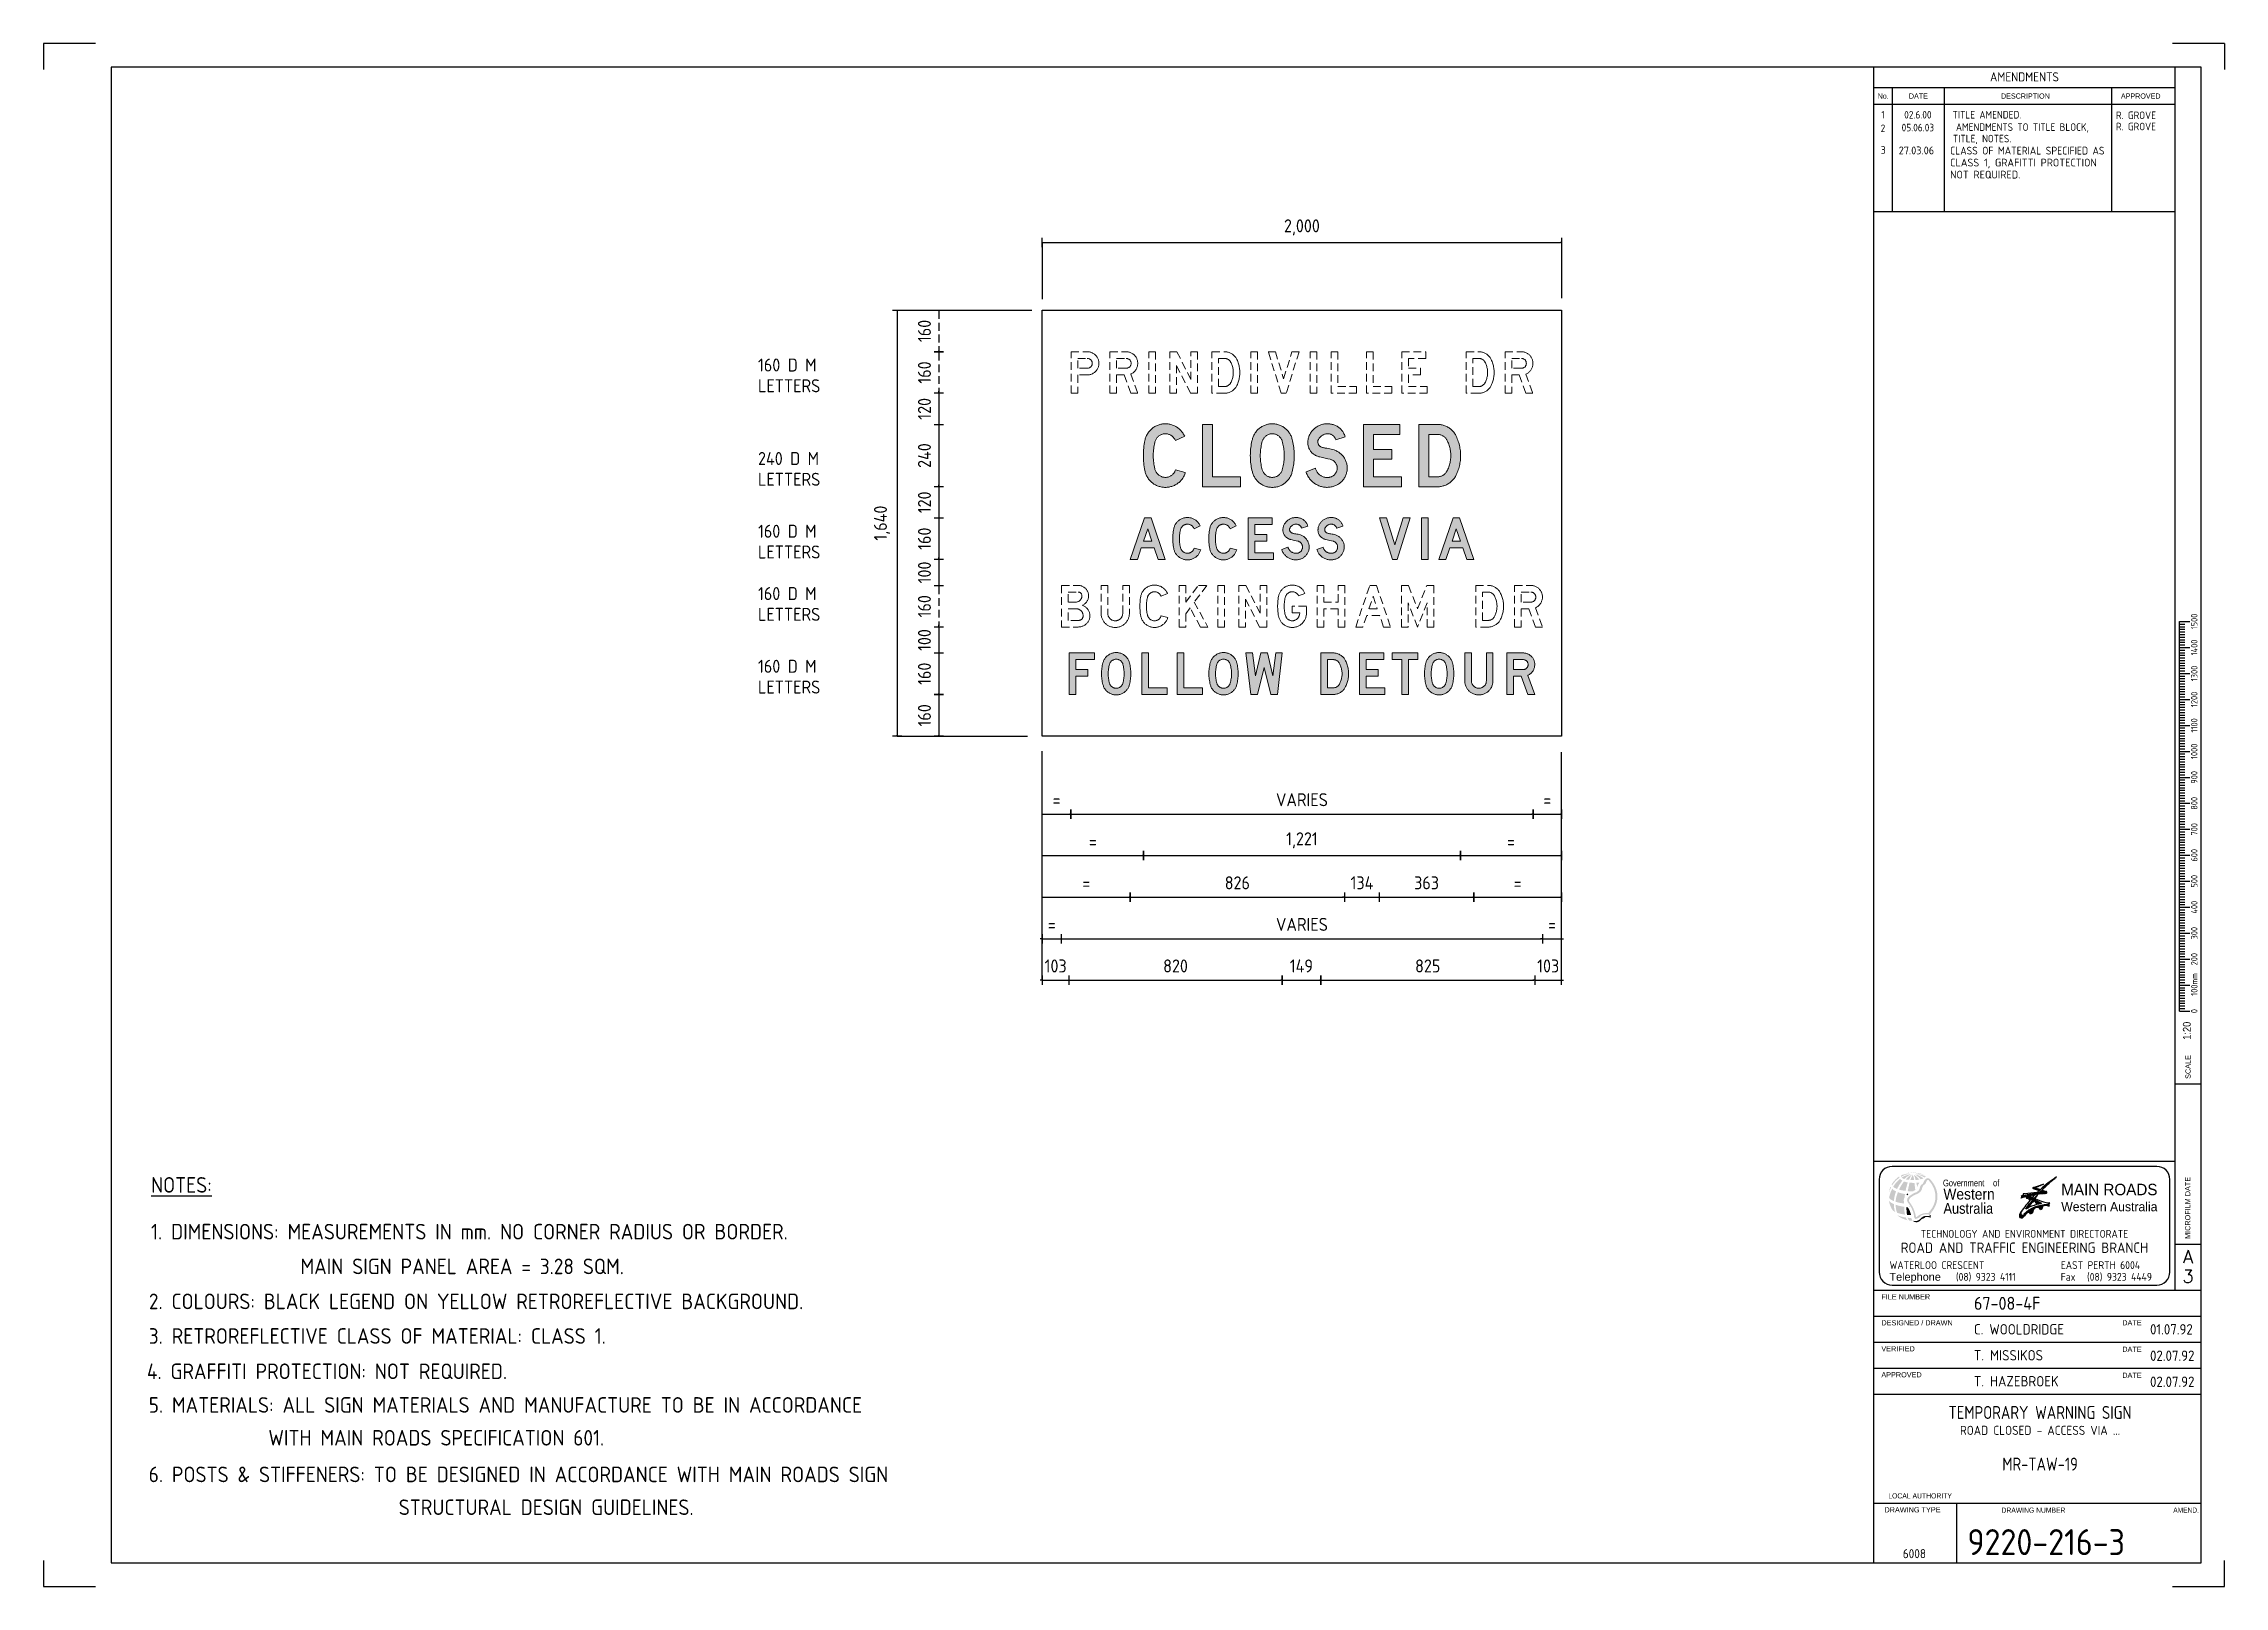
# Model space of a CAD drawing. Extents: x 0 to 420, y 0 to 297.
import ezdxf
from ezdxf.enums import TextEntityAlignment as Align

# ---------------------------------------------------------------- set-up
doc = ezdxf.new("R2010")
doc.units = 0
doc.header["$LTSCALE"] = 12
doc.header["$MEASUREMENT"] = 0
doc.header["$PDSIZE"] = 4
doc.linetypes.add('HIDDEN2', pattern=[0.1875, 0.125, -0.0625])
doc.layers.get('0').update_dxf_attribs({"linetype": 'CONTINUOUS'})
doc.layers.get('DEFPOINTS').update_dxf_attribs({"linetype": 'CONTINUOUS'})
for name, color, linetype in [('COMMENTS', 4, 'CONTINUOUS'), ('L18', 4, 'CONTINUOUS'), ('L25', 1, 'CONTINUOUS'), ('L35', 3, 'CONTINUOUS'), ('T25', 1, 'CONTINUOUS'), ('TBLK18', 4, 'CONTINUOUS'), ('TBLK25', 1, 'CONTINUOUS'), ('TBLK35', 3, 'CONTINUOUS'), ('TBLK50', 7, 'CONTINUOUS')]:
    doc.layers.add(name, color=color, linetype=linetype)
doc.styles.add('HELV', font='helv')
doc.styles.add('HELVL', font='HELVL')
doc.styles.add('ISO', font='iso')
doc.styles.add('ISO3098B', font='iso3098b')
doc.styles.add('ROMAND', font='romand')
doc.dimstyles.new('SIGNSDIM-20', dxfattribs={"dimtxt": 2.5, "dimasz": 0.2, "dimexe": 1.5, "dimexo": 2, "dimgap": 1.5, "dimtad": 1, "dimdec": 0, "dimlfac": 20, "dimrnd": 1, "dimdsep": 46, "dimlunit": 6, "dimtxsty": 'ISO', "dimblk": 'SGNDIM', "dimcen": 2.5, "dimse1": 1, "dimse2": 1, "dimadec": 0, "dimazin": 0, "dimtfac": 1, "dimtdec": 0, "dimtix": 1, "dimtmove": 0, "dimatfit": 3, "dimldrblk": 'SGNDIM', "dimfxl": 0, "dimtolj": 1, "dimtzin": 0, "dimarcsym": 0})

msp = doc.modelspace()

# ---------------------------------------------------------------- texts
at = {"layer": 'L25', "style": 'ISO3098B'}
for s, p in [('3', (353.793, 275.786)), ('27.03.06', (357.279, 275.695)), ('CLASS 1, GRAFITTI PROTECTION', (367.18, 273.349)), ('NOT REQUIRED.', (367.18, 271.033))]:
    msp.add_text(s, height=1.5, dxfattribs=at).set_placement(p)
at = {"layer": 'L25', "style": 'ISO3098B', "width": 0.95}
msp.add_text('CLASS OF MATERIAL SPECIFIED AS ', height=1.5, dxfattribs=at).set_placement((367.18, 275.65))
at = {"layer": 'T25', "color": 3, "style": 'ISO'}
for s, p in [('%%UNOTES:', (20.693, 75.786)), ('1. DIMENSIONS: MEASUREMENTS IN mm. NO CORNER RADIUS OR BORDER.', (20.693, 66.786)), ('MAIN SIGN PANEL AREA = 3.28 SQM.', (49.475, 60.1)), ('2. COLOURS: BLACK LEGEND ON YELLOW RETROREFLECTIVE BACKGROUND.', (20.286, 53.363)), ('3. RETROREFLECTIVE CLASS OF MATERIAL: CLASS 1.', (20.259, 46.7)), ('4. GRAFFITI PROTECTION: NOT REQUIRED.', (19.904, 39.905)), ('5. MATERIALS: ALL SIGN MATERIALS AND MANUFACTURE TO BE IN ACCORDANCE ', (20.249, 33.426)), ('               WITH MAIN ROADS SPECIFICATION 601.', (17.554, 27.105)), ('6. POSTS & STIFFENERS: TO BE DESIGNED IN ACCORDANCE WITH MAIN ROADS SIGN', (20.249, 20.052)), ('STRUCTURAL DESIGN GUIDELINES.', (68.394, 13.731))]:
    msp.add_text(s, height=3, dxfattribs=at).set_placement(p)
at = {"layer": 'TBLK18', "style": 'HELVL', "width": 0.9}
for s, p in [('No.', (354.287, 286.407)), ('DATE', (361.074, 286.407)), ('DESCRIPTION', (381.677, 286.407)), ('APPROVED', (403.89, 286.407))]:
    msp.add_text(s, height=1, dxfattribs=at).set_placement(p, align=Align.CENTER)
at = {"layer": 'TBLK25', "style": 'ISO'}
for s, height, p in [('AMENDMENTS', 1.75, (381.5, 289.727)), ('2', 1.45, (354.243, 279.967)), ('1', 1.45, (354.243, 282.591)), ('05.06.03', 1.45, (360.967, 280.119)), ('02.6.00', 1.45, (360.967, 282.579)), ('TITLE AMENDED.', 1.45, (374.266, 282.579)), ('AMENDMENTS TO TITLE BLOCK,', 1.45, (381.097, 280.204)), ('R. GROVE', 1.45, (402.979, 282.486)), ('R. GROVE', 1.45, (402.979, 280.319)), ('TITLE, NOTES.', 1.45, (373.334, 277.998))]:
    msp.add_text(s, height=height, dxfattribs=at).set_placement(p, align=Align.CENTER)

# ---------------------------------------------------------------- blocks, each defined once
blk = doc.blocks.new('SGNDIM')
for p, q in [((0, 0), (-1, 0)), ((0, 4.5), (0, -4.5))]:
    blk.add_line(p, q)
blk = doc.blocks.new('*D41')
at = {"layer": 'DEFPOINTS', "color": 0}
for p in [(200.39, 245.69), (164.39, 163.69), (200.39, 163.69)]:
    blk.add_point(p, dxfattribs=at)
at = {"layer": 'T25', "color": 0, "lineweight": -2}
blk.add_line((164.39, 245.49), (164.39, 163.89), dxfattribs=at)
at = {"layer": 'T25', "color": 0, "lineweight": -2, "xscale": 0.2, "yscale": 0.2, "zscale": 0.2}
for p, rotation in [((164.39, 245.69), 90), ((164.39, 163.69), 270)]:
    blk.add_blockref('SGNDIM', p, dxfattribs=dict(at, rotation=rotation))
at = {"layer": 'T25', "color": 0, "insert": (161.46, 204.69), "char_height": 2.5, "attachment_point": 5, "rotation": 90, "style": 'ISO'}
blk.add_mtext('\\A1;1,640', dxfattribs=at)
blk = doc.blocks.new('*D60')
at = {"layer": 'DEFPOINTS', "color": 0}
for p in [(192.34, 163.69), (197.83, 163.69), (197.83, 148.69)]:
    blk.add_point(p, dxfattribs=at)
at = {"layer": 'T25', "color": 0, "lineweight": -2}
blk.add_line((192.54, 148.69), (197.63, 148.69), dxfattribs=at)
at = {"layer": 'T25', "color": 0, "lineweight": -2, "xscale": 0.2, "yscale": 0.2, "zscale": 0.2, "rotation": 180}
blk.add_blockref('SGNDIM', (192.34, 148.69), dxfattribs=at)
at = {"layer": 'T25', "color": 0, "lineweight": -2, "xscale": 0.2, "yscale": 0.2, "zscale": 0.2}
blk.add_blockref('SGNDIM', (197.83, 148.69), dxfattribs=at)
at = {"layer": 'T25', "color": 0, "insert": (195.08, 151.44), "char_height": 2.5, "attachment_point": 5, "style": 'ISO'}
blk.add_mtext('\\A1;{\\Fiso;=}', dxfattribs=at)
blk = doc.blocks.new('*D57')
at = {"layer": 'DEFPOINTS', "color": 0}
for p in [(197.83, 163.69), (286.85, 163.69), (286.85, 148.69)]:
    blk.add_point(p, dxfattribs=at)
at = {"layer": 'T25', "color": 0, "lineweight": -2}
blk.add_line((198.03, 148.69), (286.65, 148.69), dxfattribs=at)
at = {"layer": 'T25', "color": 0, "lineweight": -2, "xscale": 0.2, "yscale": 0.2, "zscale": 0.2, "rotation": 180}
blk.add_blockref('SGNDIM', (197.83, 148.69), dxfattribs=at)
at = {"layer": 'T25', "color": 0, "lineweight": -2, "xscale": 0.2, "yscale": 0.2, "zscale": 0.2}
blk.add_blockref('SGNDIM', (286.85, 148.69), dxfattribs=at)
at = {"layer": 'T25', "color": 0, "insert": (242.34, 151.44), "char_height": 2.5, "attachment_point": 5, "style": 'ISO'}
blk.add_mtext('\\A1;{\\Fiso;VARIES}', dxfattribs=at)
blk = doc.blocks.new('*D74')
at = {"layer": 'DEFPOINTS', "color": 0}
for p in [(286.85, 163.69), (292.34, 163.69), (292.34, 148.69)]:
    blk.add_point(p, dxfattribs=at)
at = {"layer": 'T25', "color": 0, "lineweight": -2}
blk.add_line((287.05, 148.69), (292.14, 148.69), dxfattribs=at)
at = {"layer": 'T25', "color": 0, "lineweight": -2, "xscale": 0.2, "yscale": 0.2, "zscale": 0.2, "rotation": 180}
blk.add_blockref('SGNDIM', (286.85, 148.69), dxfattribs=at)
at = {"layer": 'T25', "color": 0, "lineweight": -2, "xscale": 0.2, "yscale": 0.2, "zscale": 0.2}
blk.add_blockref('SGNDIM', (292.34, 148.69), dxfattribs=at)
at = {"layer": 'T25', "color": 0, "insert": (289.59, 151.44), "char_height": 2.5, "attachment_point": 5, "style": 'ISO'}
blk.add_mtext('\\A1;{\\Fiso;=}', dxfattribs=at)
blk = doc.blocks.new('*D56')
at = {"layer": 'DEFPOINTS', "color": 0}
for p in [(192.34, 163.69), (211.81, 163.69), (211.81, 140.69)]:
    blk.add_point(p, dxfattribs=at)
at = {"layer": 'T25', "color": 0, "lineweight": -2}
blk.add_line((192.54, 140.69), (211.61, 140.69), dxfattribs=at)
at = {"layer": 'T25', "color": 0, "lineweight": -2, "xscale": 0.2, "yscale": 0.2, "zscale": 0.2, "rotation": 180}
blk.add_blockref('SGNDIM', (192.34, 140.69), dxfattribs=at)
at = {"layer": 'T25', "color": 0, "lineweight": -2, "xscale": 0.2, "yscale": 0.2, "zscale": 0.2}
blk.add_blockref('SGNDIM', (211.81, 140.69), dxfattribs=at)
at = {"layer": 'T25', "color": 0, "insert": (202.08, 143.44), "char_height": 2.5, "attachment_point": 5, "style": 'ISO'}
blk.add_mtext('\\A1;{\\Fiso;=}', dxfattribs=at)
blk = doc.blocks.new('*D63')
at = {"layer": 'DEFPOINTS', "color": 0}
for p in [(211.81, 163.69), (272.87, 163.69), (272.87, 140.69)]:
    blk.add_point(p, dxfattribs=at)
at = {"layer": 'T25', "color": 0, "lineweight": -2}
blk.add_line((212.01, 140.69), (272.67, 140.69), dxfattribs=at)
at = {"layer": 'T25', "color": 0, "lineweight": -2, "xscale": 0.2, "yscale": 0.2, "zscale": 0.2, "rotation": 180}
blk.add_blockref('SGNDIM', (211.81, 140.69), dxfattribs=at)
at = {"layer": 'T25', "color": 0, "lineweight": -2, "xscale": 0.2, "yscale": 0.2, "zscale": 0.2}
blk.add_blockref('SGNDIM', (272.87, 140.69), dxfattribs=at)
at = {"layer": 'T25', "color": 0, "insert": (242.34, 143.63), "char_height": 2.5, "attachment_point": 5, "style": 'ISO'}
blk.add_mtext('\\A1;1,221', dxfattribs=at)
blk = doc.blocks.new('*D73')
at = {"layer": 'DEFPOINTS', "color": 0}
for p in [(272.87, 163.69), (292.34, 163.69), (292.34, 140.69)]:
    blk.add_point(p, dxfattribs=at)
at = {"layer": 'T25', "color": 0, "lineweight": -2}
blk.add_line((273.07, 140.69), (292.14, 140.69), dxfattribs=at)
at = {"layer": 'T25', "color": 0, "lineweight": -2, "xscale": 0.2, "yscale": 0.2, "zscale": 0.2, "rotation": 180}
blk.add_blockref('SGNDIM', (272.87, 140.69), dxfattribs=at)
at = {"layer": 'T25', "color": 0, "lineweight": -2, "xscale": 0.2, "yscale": 0.2, "zscale": 0.2}
blk.add_blockref('SGNDIM', (292.34, 140.69), dxfattribs=at)
at = {"layer": 'T25', "color": 0, "insert": (282.6, 143.44), "char_height": 2.5, "attachment_point": 5, "style": 'ISO'}
blk.add_mtext('\\A1;{\\Fiso;=}', dxfattribs=at)
blk = doc.blocks.new('*D55')
at = {"layer": 'DEFPOINTS', "color": 0}
for p in [(192.34, 163.69), (209.25, 163.69), (209.25, 132.69)]:
    blk.add_point(p, dxfattribs=at)
at = {"layer": 'T25', "color": 0, "lineweight": -2}
blk.add_line((192.54, 132.69), (209.05, 132.69), dxfattribs=at)
at = {"layer": 'T25', "color": 0, "lineweight": -2, "xscale": 0.2, "yscale": 0.2, "zscale": 0.2, "rotation": 180}
blk.add_blockref('SGNDIM', (192.34, 132.69), dxfattribs=at)
at = {"layer": 'T25', "color": 0, "lineweight": -2, "xscale": 0.2, "yscale": 0.2, "zscale": 0.2}
blk.add_blockref('SGNDIM', (209.25, 132.69), dxfattribs=at)
at = {"layer": 'T25', "color": 0, "insert": (200.8, 135.44), "char_height": 2.5, "attachment_point": 5, "style": 'ISO'}
blk.add_mtext('\\A1;{\\Fiso;=}', dxfattribs=at)
blk = doc.blocks.new('*D62')
at = {"layer": 'DEFPOINTS', "color": 0}
for p in [(209.25, 163.69), (250.55, 163.69), (250.55, 132.69)]:
    blk.add_point(p, dxfattribs=at)
at = {"layer": 'T25', "color": 0, "lineweight": -2}
blk.add_line((209.45, 132.69), (250.35, 132.69), dxfattribs=at)
at = {"layer": 'T25', "color": 0, "lineweight": -2, "xscale": 0.2, "yscale": 0.2, "zscale": 0.2, "rotation": 180}
blk.add_blockref('SGNDIM', (209.25, 132.69), dxfattribs=at)
at = {"layer": 'T25', "color": 0, "lineweight": -2, "xscale": 0.2, "yscale": 0.2, "zscale": 0.2}
blk.add_blockref('SGNDIM', (250.55, 132.69), dxfattribs=at)
at = {"layer": 'T25', "color": 0, "insert": (229.9, 135.44), "char_height": 2.5, "attachment_point": 5, "style": 'ISO'}
blk.add_mtext('\\A1;826', dxfattribs=at)
blk = doc.blocks.new('*D71')
at = {"layer": 'DEFPOINTS', "color": 0}
for p in [(250.55, 163.69), (257.27, 163.69), (257.27, 132.69)]:
    blk.add_point(p, dxfattribs=at)
at = {"layer": 'T25', "color": 0, "lineweight": -2}
for p, q in [((250.35, 132.69), (250.15, 132.69)), ((250.55, 132.69), (257.27, 132.69)), ((257.47, 132.69), (257.67, 132.69))]:
    blk.add_line(p, q, dxfattribs=at)
at = {"layer": 'T25', "color": 0, "lineweight": -2, "xscale": 0.2, "yscale": 0.2, "zscale": 0.2}
blk.add_blockref('SGNDIM', (250.55, 132.69), dxfattribs=at)
at = {"layer": 'T25', "color": 0, "lineweight": -2, "xscale": 0.2, "yscale": 0.2, "zscale": 0.2, "rotation": 180}
blk.add_blockref('SGNDIM', (257.27, 132.69), dxfattribs=at)
at = {"layer": 'T25', "color": 0, "insert": (253.91, 135.44), "char_height": 2.5, "attachment_point": 5, "style": 'ISO'}
blk.add_mtext('\\A1;134', dxfattribs=at)
blk = doc.blocks.new('*D70')
at = {"layer": 'DEFPOINTS', "color": 0}
for p in [(257.27, 163.69), (275.43, 163.69), (275.43, 132.69)]:
    blk.add_point(p, dxfattribs=at)
at = {"layer": 'T25', "color": 0, "lineweight": -2}
blk.add_line((257.47, 132.69), (275.23, 132.69), dxfattribs=at)
at = {"layer": 'T25', "color": 0, "lineweight": -2, "xscale": 0.2, "yscale": 0.2, "zscale": 0.2, "rotation": 180}
blk.add_blockref('SGNDIM', (257.27, 132.69), dxfattribs=at)
at = {"layer": 'T25', "color": 0, "lineweight": -2, "xscale": 0.2, "yscale": 0.2, "zscale": 0.2}
blk.add_blockref('SGNDIM', (275.43, 132.69), dxfattribs=at)
at = {"layer": 'T25', "color": 0, "insert": (266.35, 135.44), "char_height": 2.5, "attachment_point": 5, "style": 'ISO'}
blk.add_mtext('\\A1;363', dxfattribs=at)
blk = doc.blocks.new('*D69')
at = {"layer": 'DEFPOINTS', "color": 0}
for p in [(275.43, 163.69), (292.34, 163.69), (292.34, 132.69)]:
    blk.add_point(p, dxfattribs=at)
at = {"layer": 'T25', "color": 0, "lineweight": -2}
blk.add_line((275.63, 132.69), (292.14, 132.69), dxfattribs=at)
at = {"layer": 'T25', "color": 0, "lineweight": -2, "xscale": 0.2, "yscale": 0.2, "zscale": 0.2, "rotation": 180}
blk.add_blockref('SGNDIM', (275.43, 132.69), dxfattribs=at)
at = {"layer": 'T25', "color": 0, "lineweight": -2, "xscale": 0.2, "yscale": 0.2, "zscale": 0.2}
blk.add_blockref('SGNDIM', (292.34, 132.69), dxfattribs=at)
at = {"layer": 'T25', "color": 0, "insert": (283.88, 135.44), "char_height": 2.5, "attachment_point": 5, "style": 'ISO'}
blk.add_mtext('\\A1;{\\Fiso;=}', dxfattribs=at)
blk = doc.blocks.new('*D59')
at = {"layer": 'DEFPOINTS', "color": 0}
for p in [(192.34, 163.69), (196.01, 163.69), (196.01, 124.69)]:
    blk.add_point(p, dxfattribs=at)
at = {"layer": 'T25', "color": 0, "lineweight": -2}
for p, q in [((192.14, 124.69), (191.94, 124.69)), ((192.34, 124.69), (196.01, 124.69)), ((196.21, 124.69), (196.41, 124.69))]:
    blk.add_line(p, q, dxfattribs=at)
at = {"layer": 'T25', "color": 0, "lineweight": -2, "xscale": 0.2, "yscale": 0.2, "zscale": 0.2}
blk.add_blockref('SGNDIM', (192.34, 124.69), dxfattribs=at)
at = {"layer": 'T25', "color": 0, "lineweight": -2, "xscale": 0.2, "yscale": 0.2, "zscale": 0.2, "rotation": 180}
blk.add_blockref('SGNDIM', (196.01, 124.69), dxfattribs=at)
at = {"layer": 'T25', "color": 0, "insert": (194.17, 127.44), "char_height": 2.5, "attachment_point": 5, "style": 'ISO'}
blk.add_mtext('\\A1;{\\Fiso;=}', dxfattribs=at)
blk = doc.blocks.new('*D54')
at = {"layer": 'DEFPOINTS', "color": 0}
for p in [(196.01, 163.69), (288.67, 124.69), (288.67, 124.69)]:
    blk.add_point(p, dxfattribs=at)
at = {"layer": 'T25', "color": 0, "lineweight": -2}
blk.add_line((196.21, 124.69), (288.47, 124.69), dxfattribs=at)
at = {"layer": 'T25', "color": 0, "lineweight": -2, "xscale": 0.2, "yscale": 0.2, "zscale": 0.2, "rotation": 180}
blk.add_blockref('SGNDIM', (196.01, 124.69), dxfattribs=at)
at = {"layer": 'T25', "color": 0, "lineweight": -2, "xscale": 0.2, "yscale": 0.2, "zscale": 0.2}
blk.add_blockref('SGNDIM', (288.67, 124.69), dxfattribs=at)
at = {"layer": 'T25', "color": 0, "insert": (242.34, 127.44), "char_height": 2.5, "attachment_point": 5, "style": 'ISO'}
blk.add_mtext('\\A1;{\\Fiso;VARIES}', dxfattribs=at)
blk = doc.blocks.new('*D66')
at = {"layer": 'DEFPOINTS', "color": 0}
for p in [(288.67, 163.69), (292.34, 163.69), (292.34, 124.69)]:
    blk.add_point(p, dxfattribs=at)
at = {"layer": 'T25', "color": 0, "lineweight": -2}
for p, q in [((288.47, 124.69), (288.27, 124.69)), ((288.67, 124.69), (292.34, 124.69)), ((292.54, 124.69), (292.74, 124.69))]:
    blk.add_line(p, q, dxfattribs=at)
at = {"layer": 'T25', "color": 0, "lineweight": -2, "xscale": 0.2, "yscale": 0.2, "zscale": 0.2}
blk.add_blockref('SGNDIM', (288.67, 124.69), dxfattribs=at)
at = {"layer": 'T25', "color": 0, "lineweight": -2, "xscale": 0.2, "yscale": 0.2, "zscale": 0.2, "rotation": 180}
blk.add_blockref('SGNDIM', (292.34, 124.69), dxfattribs=at)
at = {"layer": 'T25', "color": 0, "insert": (290.51, 127.44), "char_height": 2.5, "attachment_point": 5, "style": 'ISO'}
blk.add_mtext('\\A1;{\\Fiso;=}', dxfattribs=at)
blk = doc.blocks.new('*D58')
at = {"layer": 'DEFPOINTS', "color": 0}
for p in [(192.34, 163.69), (197.49, 163.69), (197.49, 116.69)]:
    blk.add_point(p, dxfattribs=at)
at = {"layer": 'T25', "color": 0, "lineweight": -2}
for p, q in [((192.14, 116.69), (191.94, 116.69)), ((192.34, 116.69), (197.49, 116.69)), ((197.69, 116.69), (197.89, 116.69))]:
    blk.add_line(p, q, dxfattribs=at)
at = {"layer": 'T25', "color": 0, "lineweight": -2, "xscale": 0.2, "yscale": 0.2, "zscale": 0.2}
blk.add_blockref('SGNDIM', (192.34, 116.69), dxfattribs=at)
at = {"layer": 'T25', "color": 0, "lineweight": -2, "xscale": 0.2, "yscale": 0.2, "zscale": 0.2, "rotation": 180}
blk.add_blockref('SGNDIM', (197.49, 116.69), dxfattribs=at)
at = {"layer": 'T25', "color": 0, "insert": (194.91, 119.44), "char_height": 2.5, "attachment_point": 5, "style": 'ISO'}
blk.add_mtext('\\A1;103', dxfattribs=at)
blk = doc.blocks.new('*D53')
at = {"layer": 'DEFPOINTS', "color": 0}
for p in [(197.49, 163.69), (238.51, 163.69), (238.51, 116.69)]:
    blk.add_point(p, dxfattribs=at)
at = {"layer": 'T25', "color": 0, "lineweight": -2}
blk.add_line((197.69, 116.69), (238.31, 116.69), dxfattribs=at)
at = {"layer": 'T25', "color": 0, "lineweight": -2, "xscale": 0.2, "yscale": 0.2, "zscale": 0.2, "rotation": 180}
blk.add_blockref('SGNDIM', (197.49, 116.69), dxfattribs=at)
at = {"layer": 'T25', "color": 0, "lineweight": -2, "xscale": 0.2, "yscale": 0.2, "zscale": 0.2}
blk.add_blockref('SGNDIM', (238.51, 116.69), dxfattribs=at)
at = {"layer": 'T25', "color": 0, "insert": (218, 119.44), "char_height": 2.5, "attachment_point": 5, "style": 'ISO'}
blk.add_mtext('\\A1;820', dxfattribs=at)
blk = doc.blocks.new('*D64')
at = {"layer": 'DEFPOINTS', "color": 0}
for p in [(238.51, 163.69), (245.96, 163.69), (245.96, 116.69)]:
    blk.add_point(p, dxfattribs=at)
at = {"layer": 'T25', "color": 0, "lineweight": -2}
blk.add_line((238.71, 116.69), (245.76, 116.69), dxfattribs=at)
at = {"layer": 'T25', "color": 0, "lineweight": -2, "xscale": 0.2, "yscale": 0.2, "zscale": 0.2, "rotation": 180}
blk.add_blockref('SGNDIM', (238.51, 116.69), dxfattribs=at)
at = {"layer": 'T25', "color": 0, "lineweight": -2, "xscale": 0.2, "yscale": 0.2, "zscale": 0.2}
blk.add_blockref('SGNDIM', (245.96, 116.69), dxfattribs=at)
at = {"layer": 'T25', "color": 0, "insert": (242.24, 119.44), "char_height": 2.5, "attachment_point": 5, "style": 'ISO'}
blk.add_mtext('\\A1;149', dxfattribs=at)
blk = doc.blocks.new('*D61')
at = {"layer": 'DEFPOINTS', "color": 0}
for p in [(245.96, 163.69), (287.19, 163.69), (287.19, 116.69)]:
    blk.add_point(p, dxfattribs=at)
at = {"layer": 'T25', "color": 0, "lineweight": -2}
blk.add_line((246.16, 116.69), (286.99, 116.69), dxfattribs=at)
at = {"layer": 'T25', "color": 0, "lineweight": -2, "xscale": 0.2, "yscale": 0.2, "zscale": 0.2, "rotation": 180}
blk.add_blockref('SGNDIM', (245.96, 116.69), dxfattribs=at)
at = {"layer": 'T25', "color": 0, "lineweight": -2, "xscale": 0.2, "yscale": 0.2, "zscale": 0.2}
blk.add_blockref('SGNDIM', (287.19, 116.69), dxfattribs=at)
at = {"layer": 'T25', "color": 0, "insert": (266.57, 119.44), "char_height": 2.5, "attachment_point": 5, "style": 'ISO'}
blk.add_mtext('\\A1;825', dxfattribs=at)
blk = doc.blocks.new('*D65')
at = {"layer": 'DEFPOINTS', "color": 0}
for p in [(287.19, 163.69), (292.34, 163.69), (292.34, 116.69)]:
    blk.add_point(p, dxfattribs=at)
at = {"layer": 'T25', "color": 0, "lineweight": -2}
for p, q in [((286.99, 116.69), (286.79, 116.69)), ((287.19, 116.69), (292.34, 116.69)), ((292.54, 116.69), (292.74, 116.69))]:
    blk.add_line(p, q, dxfattribs=at)
at = {"layer": 'T25', "color": 0, "lineweight": -2, "xscale": 0.2, "yscale": 0.2, "zscale": 0.2}
blk.add_blockref('SGNDIM', (287.19, 116.69), dxfattribs=at)
at = {"layer": 'T25', "color": 0, "lineweight": -2, "xscale": 0.2, "yscale": 0.2, "zscale": 0.2, "rotation": 180}
blk.add_blockref('SGNDIM', (292.34, 116.69), dxfattribs=at)
at = {"layer": 'T25', "color": 0, "insert": (289.77, 119.44), "char_height": 2.5, "attachment_point": 5, "style": 'ISO'}
blk.add_mtext('\\A1;103', dxfattribs=at)
blk = doc.blocks.new('*D51')
at = {"layer": 'DEFPOINTS', "color": 0, "linetype": 'HIDDEN2'}
for p in [(200.39, 245.69), (172.39, 237.69), (200.39, 237.69)]:
    blk.add_point(p, dxfattribs=at)
at = {"layer": 'T25', "color": 0, "linetype": 'HIDDEN2', "lineweight": -2}
blk.add_line((172.39, 245.49), (172.39, 237.89), dxfattribs=at)
at = {"layer": 'T25', "color": 0, "linetype": 'HIDDEN2', "lineweight": -2, "xscale": 0.2, "yscale": 0.2, "zscale": 0.2}
for p, rotation in [((172.39, 245.69), 90), ((172.39, 237.69), 270)]:
    blk.add_blockref('SGNDIM', p, dxfattribs=dict(at, rotation=rotation))
at = {"layer": 'T25', "color": 0, "linetype": 'HIDDEN2', "insert": (169.64, 241.69), "char_height": 2.5, "attachment_point": 5, "rotation": 90, "style": 'ISO'}
blk.add_mtext('\\A1;160', dxfattribs=at)
blk = doc.blocks.new('*D50')
at = {"layer": 'DEFPOINTS', "color": 0, "linetype": 'HIDDEN2'}
for p in [(200.39, 237.69), (172.39, 229.69), (200.39, 229.69)]:
    blk.add_point(p, dxfattribs=at)
at = {"layer": 'T25', "color": 0, "linetype": 'HIDDEN2', "lineweight": -2}
blk.add_line((172.39, 237.49), (172.39, 229.89), dxfattribs=at)
at = {"layer": 'T25', "color": 0, "linetype": 'HIDDEN2', "lineweight": -2, "xscale": 0.2, "yscale": 0.2, "zscale": 0.2}
for p, rotation in [((172.39, 237.69), 90), ((172.39, 229.69), 270)]:
    blk.add_blockref('SGNDIM', p, dxfattribs=dict(at, rotation=rotation))
at = {"layer": 'T25', "color": 0, "linetype": 'HIDDEN2', "insert": (169.64, 233.69), "char_height": 2.5, "attachment_point": 5, "rotation": 90, "style": 'ISO'}
blk.add_mtext('\\A1;160', dxfattribs=at)
blk = doc.blocks.new('*D49')
at = {"layer": 'DEFPOINTS', "color": 0}
for p in [(200.39, 229.69), (172.39, 223.69), (200.39, 223.69)]:
    blk.add_point(p, dxfattribs=at)
at = {"layer": 'T25', "color": 0, "lineweight": -2}
for p, q in [((172.39, 229.89), (172.39, 230.09)), ((172.39, 229.69), (172.39, 223.69)), ((172.39, 223.49), (172.39, 223.29))]:
    blk.add_line(p, q, dxfattribs=at)
at = {"layer": 'T25', "color": 0, "lineweight": -2, "xscale": 0.2, "yscale": 0.2, "zscale": 0.2}
for p, rotation in [((172.39, 229.69), 270), ((172.39, 223.69), 90)]:
    blk.add_blockref('SGNDIM', p, dxfattribs=dict(at, rotation=rotation))
at = {"layer": 'T25', "color": 0, "insert": (169.64, 226.69), "char_height": 2.5, "attachment_point": 5, "rotation": 90, "style": 'ISO'}
blk.add_mtext('\\A1;120', dxfattribs=at)
blk = doc.blocks.new('*D48')
at = {"layer": 'DEFPOINTS', "color": 0}
for p in [(200.39, 223.69), (172.39, 211.69), (200.39, 211.69)]:
    blk.add_point(p, dxfattribs=at)
at = {"layer": 'T25', "color": 0, "lineweight": -2}
blk.add_line((172.39, 223.49), (172.39, 211.89), dxfattribs=at)
at = {"layer": 'T25', "color": 0, "lineweight": -2, "xscale": 0.2, "yscale": 0.2, "zscale": 0.2}
for p, rotation in [((172.39, 223.69), 90), ((172.39, 211.69), 270)]:
    blk.add_blockref('SGNDIM', p, dxfattribs=dict(at, rotation=rotation))
at = {"layer": 'T25', "color": 0, "insert": (169.64, 217.69), "char_height": 2.5, "attachment_point": 5, "rotation": 90, "style": 'ISO'}
blk.add_mtext('\\A1;240', dxfattribs=at)
blk = doc.blocks.new('*D47')
at = {"layer": 'DEFPOINTS', "color": 0}
for p in [(200.39, 211.69), (172.39, 205.69), (200.39, 205.69)]:
    blk.add_point(p, dxfattribs=at)
at = {"layer": 'T25', "color": 0, "lineweight": -2}
for p, q in [((172.39, 211.89), (172.39, 212.09)), ((172.39, 211.69), (172.39, 205.69)), ((172.39, 205.49), (172.39, 205.29))]:
    blk.add_line(p, q, dxfattribs=at)
at = {"layer": 'T25', "color": 0, "lineweight": -2, "xscale": 0.2, "yscale": 0.2, "zscale": 0.2}
for p, rotation in [((172.39, 211.69), 270), ((172.39, 205.69), 90)]:
    blk.add_blockref('SGNDIM', p, dxfattribs=dict(at, rotation=rotation))
at = {"layer": 'T25', "color": 0, "insert": (169.64, 208.69), "char_height": 2.5, "attachment_point": 5, "rotation": 90, "style": 'ISO'}
blk.add_mtext('\\A1;120', dxfattribs=at)
blk = doc.blocks.new('*D46')
at = {"layer": 'DEFPOINTS', "color": 0}
for p in [(200.39, 205.69), (172.39, 197.69), (200.39, 197.69)]:
    blk.add_point(p, dxfattribs=at)
at = {"layer": 'T25', "color": 0, "lineweight": -2}
blk.add_line((172.39, 205.49), (172.39, 197.89), dxfattribs=at)
at = {"layer": 'T25', "color": 0, "lineweight": -2, "xscale": 0.2, "yscale": 0.2, "zscale": 0.2}
for p, rotation in [((172.39, 205.69), 90), ((172.39, 197.69), 270)]:
    blk.add_blockref('SGNDIM', p, dxfattribs=dict(at, rotation=rotation))
at = {"layer": 'T25', "color": 0, "insert": (169.64, 201.69), "char_height": 2.5, "attachment_point": 5, "rotation": 90, "style": 'ISO'}
blk.add_mtext('\\A1;160', dxfattribs=at)
blk = doc.blocks.new('*D45')
at = {"layer": 'DEFPOINTS', "color": 0}
for p in [(200.39, 197.69), (172.39, 192.69), (200.39, 192.69)]:
    blk.add_point(p, dxfattribs=at)
at = {"layer": 'T25', "color": 0, "lineweight": -2}
for p, q in [((172.39, 197.89), (172.39, 198.09)), ((172.39, 197.69), (172.39, 192.69)), ((172.39, 192.49), (172.39, 192.29))]:
    blk.add_line(p, q, dxfattribs=at)
at = {"layer": 'T25', "color": 0, "lineweight": -2, "xscale": 0.2, "yscale": 0.2, "zscale": 0.2}
for p, rotation in [((172.39, 197.69), 270), ((172.39, 192.69), 90)]:
    blk.add_blockref('SGNDIM', p, dxfattribs=dict(at, rotation=rotation))
at = {"layer": 'T25', "color": 0, "insert": (169.64, 195.19), "char_height": 2.5, "attachment_point": 5, "rotation": 90, "style": 'ISO'}
blk.add_mtext('\\A1;100', dxfattribs=at)
blk = doc.blocks.new('*D44')
at = {"layer": 'DEFPOINTS', "color": 0, "linetype": 'HIDDEN2'}
for p in [(200.39, 192.69), (172.39, 184.69), (200.39, 184.69)]:
    blk.add_point(p, dxfattribs=at)
at = {"layer": 'T25', "color": 0, "linetype": 'HIDDEN2', "lineweight": -2}
blk.add_line((172.39, 192.49), (172.39, 184.89), dxfattribs=at)
at = {"layer": 'T25', "color": 0, "linetype": 'HIDDEN2', "lineweight": -2, "xscale": 0.2, "yscale": 0.2, "zscale": 0.2}
for p, rotation in [((172.39, 192.69), 90), ((172.39, 184.69), 270)]:
    blk.add_blockref('SGNDIM', p, dxfattribs=dict(at, rotation=rotation))
at = {"layer": 'T25', "color": 0, "linetype": 'HIDDEN2', "insert": (169.64, 188.69), "char_height": 2.5, "attachment_point": 5, "rotation": 90, "style": 'ISO'}
blk.add_mtext('\\A1;160', dxfattribs=at)
blk = doc.blocks.new('*D43')
at = {"layer": 'DEFPOINTS', "color": 0}
for p in [(200.39, 184.69), (172.39, 179.69), (200.39, 179.69)]:
    blk.add_point(p, dxfattribs=at)
at = {"layer": 'T25', "color": 0, "lineweight": -2}
for p, q in [((172.39, 184.89), (172.39, 185.09)), ((172.39, 184.69), (172.39, 179.69)), ((172.39, 179.49), (172.39, 179.29))]:
    blk.add_line(p, q, dxfattribs=at)
at = {"layer": 'T25', "color": 0, "lineweight": -2, "xscale": 0.2, "yscale": 0.2, "zscale": 0.2}
for p, rotation in [((172.39, 184.69), 270), ((172.39, 179.69), 90)]:
    blk.add_blockref('SGNDIM', p, dxfattribs=dict(at, rotation=rotation))
at = {"layer": 'T25', "color": 0, "insert": (169.64, 182.19), "char_height": 2.5, "attachment_point": 5, "rotation": 90, "style": 'ISO'}
blk.add_mtext('\\A1;100', dxfattribs=at)
blk = doc.blocks.new('*D40')
at = {"layer": 'DEFPOINTS', "color": 0}
for p in [(200.39, 179.69), (172.39, 171.69), (200.39, 171.69)]:
    blk.add_point(p, dxfattribs=at)
at = {"layer": 'T25', "color": 0, "lineweight": -2}
blk.add_line((172.39, 179.49), (172.39, 171.89), dxfattribs=at)
at = {"layer": 'T25', "color": 0, "lineweight": -2, "xscale": 0.2, "yscale": 0.2, "zscale": 0.2}
for p, rotation in [((172.39, 179.69), 90), ((172.39, 171.69), 270)]:
    blk.add_blockref('SGNDIM', p, dxfattribs=dict(at, rotation=rotation))
at = {"layer": 'T25', "color": 0, "insert": (169.64, 175.69), "char_height": 2.5, "attachment_point": 5, "rotation": 90, "style": 'ISO'}
blk.add_mtext('\\A1;160', dxfattribs=at)
blk = doc.blocks.new('*D42')
at = {"layer": 'DEFPOINTS', "color": 0}
for p in [(200.39, 171.69), (172.39, 163.69), (200.39, 163.69)]:
    blk.add_point(p, dxfattribs=at)
at = {"layer": 'T25', "color": 0, "lineweight": -2}
blk.add_line((172.39, 171.49), (172.39, 163.89), dxfattribs=at)
at = {"layer": 'T25', "color": 0, "lineweight": -2, "xscale": 0.2, "yscale": 0.2, "zscale": 0.2}
for p, rotation in [((172.39, 171.69), 90), ((172.39, 163.69), 270)]:
    blk.add_blockref('SGNDIM', p, dxfattribs=dict(at, rotation=rotation))
at = {"layer": 'T25', "color": 0, "insert": (169.64, 167.69), "char_height": 2.5, "attachment_point": 5, "rotation": 90, "style": 'ISO'}
blk.add_mtext('\\A1;160', dxfattribs=at)
blk = doc.blocks.new('*D52')
at = {"layer": 'DEFPOINTS', "color": 0}
for p in [(292.34, 258.69), (192.34, 245.69), (292.34, 245.69)]:
    blk.add_point(p, dxfattribs=at)
at = {"layer": 'T25', "color": 0, "lineweight": -2}
blk.add_line((192.54, 258.69), (292.14, 258.69), dxfattribs=at)
at = {"layer": 'T25', "color": 0, "lineweight": -2, "xscale": 0.2, "yscale": 0.2, "zscale": 0.2, "rotation": 180}
blk.add_blockref('SGNDIM', (192.34, 258.69), dxfattribs=at)
at = {"layer": 'T25', "color": 0, "lineweight": -2, "xscale": 0.2, "yscale": 0.2, "zscale": 0.2}
blk.add_blockref('SGNDIM', (292.34, 258.69), dxfattribs=at)
at = {"layer": 'T25', "color": 0, "insert": (242.34, 261.63), "char_height": 2.5, "attachment_point": 5, "style": 'ISO'}
blk.add_mtext('\\A1;2,000', dxfattribs=at)
blk = doc.blocks.new('BLK1DES')
at = {"layer": 'COMMENTS', "style": 'ISO'}
for s, p in [('160 D M', (0, 0)), ('LETTERS', (0, -4))]:
    blk.add_text(s, height=2.5, dxfattribs=at).set_placement(p)
blk = doc.blocks.new('BLK14DES')
at = {"layer": 'COMMENTS', "style": 'ISO'}
for s, p in [('240 D M', (0, 0)), ('LETTERS', (0, -4))]:
    blk.add_text(s, height=2.5, dxfattribs=at).set_placement(p)
blk = doc.blocks.new('BLK5DES')
at = {"layer": 'COMMENTS', "style": 'ISO'}
for s, p in [('160 D M', (0, 0)), ('LETTERS', (0, -4))]:
    blk.add_text(s, height=2.5, dxfattribs=at).set_placement(p)
blk = doc.blocks.new('BLK8DES')
at = {"layer": 'COMMENTS', "style": 'ISO'}
for s, p in [('160 D M', (0, 0)), ('LETTERS', (0, -4))]:
    blk.add_text(s, height=2.5, dxfattribs=at).set_placement(p)
blk = doc.blocks.new('BLK11DES')
at = {"layer": 'COMMENTS', "style": 'ISO'}
for s, p in [('160 D M', (0, 0)), ('LETTERS', (0, -4))]:
    blk.add_text(s, height=2.5, dxfattribs=at).set_placement(p)
blk = doc.blocks.new('A3BBLK')
at = {"layer": 'TBLK25'}
for p, q in [((10, 297), (0, 297)), ((0, 297), (0, 292)), ((420, 297), (410, 297)), ((420, 297), (420, 292)), ((0, 5), (0, 0)), ((420, 0), (420, 5)), ((0, 0), (10, 0)), ((410, 0), (420, 0))]:
    blk.add_line(p, q, dxfattribs=at)
at = {"layer": 'TBLK50'}
for p, q in [((415.5, 292.5), (13, 292.5)), ((13, 292.5), (13, 4.5)), ((352.5, 4.5), (352.5, 292.5)), ((415.5, 4.5), (415.5, 292.5)), ((13, 4.5), (415.5, 4.5))]:
    blk.add_line(p, q, dxfattribs=at)
blk = doc.blocks.new('mrwalogo')
at = {"layer": 'TBLK18'}
for p, q in [((-13.61, -8.12), (-13.61, -8.12)), ((-13.53, -8.06), (-13.54, -8.05)), ((-13.14, -7.2), (-13.52, -7.31)), ((-13, -7.8), (-13.5, -7.31)), ((-13.45, -8.01), (-13.49, -7.97)), ((-13.47, -7.38), (-13.38, -7.29)), ((-13.44, -8.01), (-12.67, -7.23)), ((-13.44, -7.88), (-12.8, -7.24)), ((-13.37, -7.96), (-13.44, -7.89)), ((-13.43, -7.47), (-13.23, -7.27)), ((-13.1, -7.84), (-13.42, -7.52)), ((-13.41, -7.58), (-13.09, -7.26)), ((-13.28, -7.92), (-13.41, -7.79)), ((-13.4, -7.71), (-12.94, -7.25)), ((-13.19, -7.88), (-13.4, -7.67)), ((-12.91, -7.77), (-13.38, -7.29)), ((-12.8, -7.74), (-13.27, -7.28)), ((-13.17, -7.87), (-12.54, -7.23)), ((-12.7, -7.71), (-13.15, -7.26)), ((-12.59, -7.69), (-13.03, -7.25)), ((-12.96, -7.78), (-12.41, -7.24)), ((-11.93, -6.54), (-12.92, -6.49)), ((-12.47, -7.68), (-12.9, -7.25)), ((-12.35, -7.66), (-12.78, -7.24)), ((-12.77, -7.73), (-12.28, -7.24)), ((-12.23, -7.66), (-12.65, -7.23)), ((-12.6, -7.7), (-12.16, -7.25)), ((-12.1, -7.66), (-12.52, -7.23)), ((-12.45, -7.67), (-12.05, -7.27)), ((-11.96, -7.67), (-12.39, -7.24)), ((-12.31, -7.66), (-11.93, -7.29)), ((-11.81, -7.68), (-12.25, -7.25)), ((-12.17, -7.66), (-11.83, -7.31)), ((-11.65, -7.71), (-12.1, -7.26)), ((-12.04, -7.66), (-11.72, -7.34)), ((-11.28, -7.95), (-11.94, -7.29)), ((-11.92, -7.67), (-11.62, -7.36)), ((-11.81, -7.69), (-11.52, -7.4)), ((-11.27, -7.83), (-11.78, -7.32)), ((-11.07, -6.44), (-11.72, -6.53)), ((-11.69, -7.7), (-11.42, -7.43)), ((-11.03, -7.94), (-11.6, -7.37)), ((-11.6, -7.75), (-11.32, -7.47)), ((-11.6, -7.88), (-11.23, -7.51)), ((-11.6, -8.01), (-11.14, -7.55)), ((-11.6, -8.14), (-11.05, -7.59)), ((-11.6, -7.72), (-11.6, -8.21)), ((-11.28, -8.08), (-11.6, -7.76)), ((-11.28, -8.21), (-11.6, -7.89)), ((-11.3, -8.32), (-11.6, -8.02)), ((-11.53, -8.23), (-11.6, -8.15)), ((-11.55, -8.22), (-11.28, -7.95)), ((-11.46, -8.26), (-11.28, -8.08)), ((-10.77, -8.07), (-11.4, -7.44)), ((-11.31, -7), (-11.39, -6.92)), ((-11.36, -6.98), (-11.22, -6.84)), ((-11.36, -8.29), (-11.28, -8.21)), ((-11.35, -6.98), (-10.45, -7.38)), ((-4.07, -5.94), (-11.33, -6.85)), ((-11.08, -7.1), (-11.33, -6.85)), ((-11.28, -8.33), (-11.28, -7.83)), ((-11.28, -8.33), (-10.93, -7.99)), ((-11.27, -7.02), (-11.07, -6.82)), ((-10.85, -7.2), (-11.21, -6.83)), ((-11.19, -7.86), (-10.97, -7.63)), ((-11.18, -7.06), (-10.92, -6.8)), ((-10.37, -8.33), (-11.17, -7.53)), ((-10.61, -7.3), (-11.1, -6.82)), ((-11.1, -7.9), (-10.88, -7.68)), ((-11.09, -7.1), (-10.77, -6.78)), ((-7.63, -6.02), (-11.07, -6.44)), ((-11.04, -7.94), (-10.7, -8.1)), ((-11.02, -7.95), (-10.79, -7.72)), ((-11, -7.14), (-10.62, -6.76)), ((-5.91, -10.11), (-10.99, -7.62)), ((-10.49, -7.3), (-10.98, -6.81)), ((-10.93, -7.99), (-10.7, -7.76)), ((-10.26, -8.32), (-10.91, -7.66)), ((-10.9, -7.18), (-10.47, -6.74)), ((-10.42, -7.24), (-10.86, -6.79)), ((-10.84, -8.03), (-10.62, -7.81)), ((-10.81, -7.22), (-10.32, -6.72)), ((-10.32, -7.21), (-10.75, -6.78)), ((-10.75, -8.08), (-10.53, -7.85)), ((-10.72, -7.26), (-10.17, -6.7)), ((-10.7, -8.15), (-10.44, -7.89)), ((-10.7, -8.28), (-10.35, -7.94)), ((-10.7, -8.41), (-10.26, -7.98)), ((-10.7, -8.54), (-10.17, -8.02)), ((-10.7, -8.1), (-10.7, -8.62)), ((-10.37, -8.47), (-10.7, -8.14)), ((-10.37, -8.6), (-10.7, -8.27)), ((-10, -8.44), (-10.66, -7.79)), ((-10.66, -8.64), (-10.37, -8.35)), ((-10.63, -7.3), (-10.02, -6.68)), ((-10.21, -7.18), (-10.63, -6.76)), ((-10.54, -7.34), (-10.49, -7.28)), ((-10.11, -7.15), (-10.51, -6.75)), ((-10.45, -7.25), (-9.87, -6.67)), ((-10.45, -7.38), (-9.41, -7.83)), ((-10.01, -7.12), (-10.4, -6.73)), ((-9.74, -8.57), (-10.4, -7.91)), ((-10.37, -8.26), (-9.13, -8.87)), ((-10.37, -8.78), (-10.37, -8.26)), ((-10.31, -8.29), (-10.09, -8.07)), ((-9.9, -7.1), (-10.28, -6.72)), ((-10.27, -7.19), (-9.72, -6.65)), ((-10.22, -8.33), (-10, -8.11)), ((-9.78, -7.08), (-10.16, -6.7)), ((-9.49, -8.69), (-10.14, -8.04)), ((-10.14, -8.38), (-9.91, -8.15)), ((-10.08, -7.14), (-9.57, -6.63)), ((-9.69, -7.04), (-10.05, -6.69)), ((-10.05, -8.42), (-9.82, -8.19)), ((-9.96, -8.46), (-9.73, -8.24)), ((-9.59, -7.02), (-9.93, -6.67)), ((-9.91, -7.1), (-9.42, -6.61)), ((-9.23, -8.82), (-9.89, -8.16)), ((-9.88, -7.09), (-9.88, -7.28)), ((-9.88, -7.2), (-9.78, -7.11)), ((-9.78, -7.22), (-9.88, -7.12)), ((-9.85, -7.28), (-9.88, -7.25)), ((-9.88, -7.28), (-9.78, -7.26)), ((-9.87, -8.51), (-9.64, -8.28)), ((-9.48, -6.99), (-9.81, -6.66)), ((-9.81, -7.26), (-9.78, -7.24)), ((-9.78, -7.26), (-9.78, -7.07)), ((-9.78, -8.55), (-9.56, -8.32)), ((-9.73, -7.05), (-9.27, -6.59)), ((-9.38, -6.97), (-9.7, -6.64)), ((-9.69, -8.59), (-9.47, -8.37)), ((-8.8, -9.12), (-9.63, -8.29)), ((-9.27, -6.94), (-9.58, -6.63)), ((-9.55, -7.01), (-9.12, -6.57)), ((-9.16, -6.92), (-9.46, -6.62)), ((-9.41, -7.83), (-9.27, -7.89)), ((-9.38, -6.97), (-8.97, -6.55)), ((-9.06, -6.89), (-9.35, -6.6)), ((-9.27, -7.89), (-8.6, -8.19)), ((-9.26, -6.98), (-8.82, -6.53)), ((-9.26, -6.94), (-9.26, -7.13)), ((-9.17, -7.04), (-9.26, -6.95)), ((-9.26, -7.11), (-9.17, -7.01)), ((-9.22, -7.12), (-9.26, -7.08)), ((-8.95, -6.87), (-9.23, -6.59)), ((-9.17, -7.11), (-9.17, -6.92)), ((-9.15, -4.24), (-9.02, -4.11)), ((-8.97, -4.49), (-9.15, -4.3)), ((-9.14, -4.36), (-8.96, -4.18)), ((-8.77, -4.55), (-9.13, -4.19)), ((-8.84, -6.85), (-9.11, -6.57)), ((-9.08, -4.44), (-8.93, -4.28)), ((-8.95, -4.24), (-9.06, -4.13)), ((-9.04, -6.89), (-8.67, -6.52)), ((-8.86, -4.06), (-9.03, -4.11)), ((-9.03, -4.47), (-6.67, -5.25)), ((-8.73, -6.82), (-9, -6.56)), ((-8.99, -4.48), (-8.85, -4.33)), ((-8.94, -4.12), (-8.97, -4.09)), ((-8.89, -4.51), (-8.75, -4.36)), ((-8.55, -6.88), (-8.88, -6.54)), ((-8.87, -4.06), (-5.04, -2.83)), ((-8.87, -4.06), (-8.87, -4.06)), ((-8.57, -4.62), (-8.87, -4.32)), ((-8.87, -6.85), (-8.52, -6.5)), ((-6.51, -5.11), (-8.86, -4.32)), ((-8.8, -4.54), (-8.65, -4.4)), ((-8.51, -6.78), (-8.76, -6.53)), ((-8.72, -4.02), (-8.72, -4.02)), ((-8.71, -6.82), (-8.37, -6.48)), ((-8.7, -4.58), (-8.55, -4.43)), ((-8.38, -4.68), (-8.67, -4.39)), ((-8.4, -6.76), (-8.65, -6.51)), ((-8.64, -6.88), (-8.55, -6.79)), ((-8.64, -6.81), (-8.64, -6.99)), ((-8.57, -6.98), (-8.64, -6.92)), ((-8.62, -6.99), (-8.55, -6.92)), ((-8.6, -4.61), (-8.45, -4.46)), ((-8.6, -8.19), (-8.38, -8.28)), ((-8.51, -8.23), (-8.58, -8.16)), ((-8.55, -6.79), (-8.22, -6.46)), ((-8.55, -6.98), (-8.55, -6.79)), ((-8.29, -6.74), (-8.53, -6.5)), ((-8.53, -8.22), (-7.44, -7.12)), ((-8.35, -8.25), (-8.52, -8.09)), ((-8.5, -4.64), (-8.35, -4.49)), ((-8.18, -4.75), (-8.47, -4.45)), ((-8.3, -8.18), (-8.46, -8.02)), ((-8.44, -8.26), (-8.05, -7.86)), ((-8.18, -6.72), (-8.41, -6.48)), ((-8.41, -7.96), (-6.99, -6.54)), ((-8.4, -4.68), (-8.25, -4.53)), ((-8.24, -8.1), (-8.39, -7.95)), ((-8.38, -6.76), (-8.07, -6.44)), ((-8.38, -8.28), (-7.27, -8.77)), ((-8.32, -4.21), (-8.37, -4.16)), ((-8.37, -6.75), (-8.16, -6.72)), ((-8.33, -4.21), (-8.18, -4.06)), ((-8.18, -8.03), (-8.33, -7.88)), ((-8.24, -4.17), (-8.3, -4.11)), ((-8.3, -4.71), (-8.16, -4.56)), ((-8.07, -6.7), (-8.3, -6.47)), ((-7.98, -4.82), (-8.28, -4.52)), ((-8.12, -7.96), (-8.27, -7.81)), ((-8.22, -6.73), (-7.92, -6.42)), ((-8.21, -4.74), (-8.06, -4.59)), ((-8.06, -7.89), (-8.21, -7.74)), ((-8.14, -4.13), (-8.2, -4.07)), ((-7.95, -6.68), (-8.18, -6.45)), ((-8, -7.81), (-8.15, -7.67)), ((-8.05, -4.09), (-8.11, -4.03)), ((-8.11, -4.77), (-7.96, -4.63)), ((-8.1, -4.11), (-7.97, -3.98)), ((-8.1, -4.11), (-7.97, -3.98)), ((-7.95, -7.74), (-8.09, -7.6)), ((-7.78, -4.88), (-8.08, -4.58)), ((-8.06, -6.7), (-7.77, -6.4)), ((-7.84, -6.66), (-8.06, -6.44)), ((-7.89, -7.67), (-8.02, -7.53)), ((-7.96, -4.05), (-8.01, -4)), ((-8.01, -4.81), (-7.86, -4.66)), ((-7.83, -7.6), (-7.96, -7.46)), ((-7.73, -6.64), (-7.95, -6.43)), ((-7.87, -4.01), (-7.92, -3.96)), ((-7.91, -4.84), (-7.76, -4.69)), ((-7.91, -6.67), (-7.62, -6.38)), ((-7.77, -7.52), (-7.9, -7.39)), ((-7.59, -4.95), (-7.89, -4.65)), ((-7.87, -4.01), (-7.75, -3.89)), ((-7.71, -7.45), (-7.84, -7.32)), ((-7.77, -3.97), (-7.83, -3.92)), ((-7.61, -6.63), (-7.83, -6.41)), ((-7.81, -4.87), (-7.66, -4.72)), ((-7.65, -7.38), (-7.77, -7.25)), ((-7.75, -6.65), (-7.47, -6.36)), ((-7.68, -3.93), (-7.73, -3.88)), ((-7.71, -4.91), (-7.56, -4.76)), ((-7.5, -6.61), (-7.71, -6.4)), ((-7.59, -7.31), (-7.71, -7.19)), ((-7.39, -5.02), (-7.69, -4.71)), ((-7.65, -3.92), (-7.54, -3.81)), ((-7.65, -3.92), (-7.54, -3.81)), ((-7.53, -7.24), (-7.65, -7.12)), ((-7.59, -3.9), (-7.64, -3.85)), ((-7.63, -6.02), (-7.44, -5.99)), ((-7.62, -4.94), (-7.47, -4.79)), ((-7.38, -6.59), (-7.6, -6.38)), ((-7.59, -6.62), (-7.32, -6.35)), ((-7.47, -7.16), (-7.59, -7.05)), ((-7.5, -3.86), (-7.54, -3.81)), ((-7.52, -4.97), (-7.37, -4.82)), ((-7.41, -7.09), (-7.52, -6.98)), ((-7.19, -5.08), (-7.49, -4.78)), ((-7.27, -6.58), (-7.48, -6.37)), ((-7.35, -7.02), (-7.46, -6.91)), ((-7.4, -3.82), (-7.45, -3.77)), ((-7.44, -5.99), (-6.49, -5.88)), ((-7.44, -6.6), (-7.17, -6.33)), ((-7.42, -3.83), (-7.32, -3.72)), ((-7.42, -5), (-7.27, -4.85)), ((-7.29, -6.95), (-7.4, -6.84)), ((-7.15, -6.56), (-7.36, -6.35)), ((-7.31, -3.78), (-7.35, -3.74)), ((-7.23, -6.88), (-7.34, -6.77)), ((-7.32, -5.04), (-7.17, -4.89)), ((-6.99, -5.15), (-7.3, -4.85)), ((-7.29, -6.58), (-7.02, -6.31)), ((-7.17, -6.81), (-7.27, -6.71)), ((-7.22, -3.74), (-7.26, -3.7)), ((-7.04, -6.55), (-7.25, -6.34)), ((-7.22, -5.07), (-7.07, -4.92)), ((-7.11, -6.74), (-7.21, -6.64)), ((-7.2, -3.73), (-7.11, -3.64)), ((-7.2, -3.73), (-7.11, -3.64)), ((-7.12, -3.7), (-7.16, -3.66)), ((-7.05, -6.67), (-7.15, -6.57)), ((-7.14, -6.56), (-6.87, -6.29)), ((-7.14, -6.56), (-6.94, -6.54)), ((-6.92, -6.54), (-7.13, -6.32)), ((-7.12, -5.1), (-6.97, -4.95)), ((-6.8, -5.21), (-7.1, -4.91)), ((-7.03, -3.66), (-7.07, -3.63)), ((-6.99, -6.6), (-7.04, -6.55)), ((-7.03, -5.14), (-6.87, -4.99)), ((-6.8, -6.52), (-7.01, -6.31)), ((-6.99, -6.54), (-6.72, -6.27)), ((-6.94, -3.63), (-6.98, -3.59)), ((-6.97, -3.64), (-6.89, -3.56)), ((-6.93, -5.17), (-6.78, -5.02)), ((-6.65, -5.23), (-6.9, -4.98)), ((-6.66, -6.53), (-6.9, -6.29)), ((-6.85, -3.59), (-6.88, -3.55)), ((-6.84, -6.53), (-6.57, -6.25)), ((-6.83, -5.2), (-6.68, -5.05)), ((-6.75, -3.55), (-6.79, -3.52)), ((-6.56, -6.5), (-6.78, -6.28)), ((-6.76, -6.57), (-6.42, -6.23)), ((-6.76, -6.52), (-6.76, -6.7)), ((-6.66, -6.66), (-6.76, -6.57)), ((-6.75, -6.7), (-6.76, -6.7)), ((-6.75, -3.55), (-6.67, -3.47)), ((-6.75, -3.55), (-6.67, -3.47)), ((-6.75, -6.7), (-6.66, -6.61)), ((-6.73, -5.24), (-6.58, -5.08)), ((-6.58, -5.17), (-6.71, -5.04)), ((-6.66, -3.51), (-6.69, -3.48)), ((-6.44, -6.49), (-6.66, -6.26)), ((-6.66, -6.69), (-6.66, -6.51)), ((-6.57, -3.47), (-6.6, -3.44)), ((-6.55, -6.5), (-6.27, -6.21)), ((-6.32, -6.47), (-6.55, -6.25)), ((-6.52, -3.45), (-6.46, -3.39)), ((-6.48, -3.43), (-6.5, -3.41)), ((-6.45, -5.87), (-5.89, -5.31)), ((-6.41, -5.87), (-6.44, -5.83)), ((-6.2, -6.46), (-6.43, -6.23)), ((-6.38, -3.39), (-6.41, -3.37)), ((-6.4, -6.48), (-6.12, -6.2)), ((-6.31, -5.83), (-6.38, -5.76)), ((-6.34, -5.86), (-5.24, -5.72)), ((-6.29, -3.36), (-6.31, -3.33)), ((-6.25, -5.76), (-6.31, -5.7)), ((-6.03, -6.5), (-6.31, -6.22)), ((-6.3, -3.36), (-6.24, -3.3)), ((-6.3, -3.36), (-6.24, -3.3)), ((-6.26, -6.47), (-5.96, -6.18)), ((-6.19, -5.69), (-6.25, -5.63)), ((-6.2, -3.32), (-6.22, -3.3)), ((-5.96, -6.45), (-6.2, -6.21)), ((-6.12, -5.62), (-6.18, -5.56)), ((-6.11, -3.28), (-6.13, -3.26)), ((-6.06, -5.56), (-6.12, -5.5)), ((-6.12, -6.47), (-5.81, -6.16)), ((-6.12, -6.46), (-6.12, -6.64)), ((-6.12, -6.6), (-6.03, -6.51)), ((-6.03, -6.63), (-6.12, -6.54)), ((-5.84, -6.44), (-6.08, -6.19)), ((-6.07, -3.27), (-6.03, -3.22)), ((-6, -5.49), (-6.05, -5.43)), ((-6.01, -3.24), (-6.03, -3.22)), ((-6.03, -6.64), (-6.03, -6.45)), ((-6.03, -6.64), (-6.03, -6.64)), ((-5.82, -5.53), (-5.99, -5.36)), ((-5.97, -6.45), (-5.66, -6.14)), ((-5.71, -6.43), (-5.96, -6.18)), ((-5.92, -3.2), (-5.94, -3.18)), ((-5.94, -5.49), (-5.79, -5.35)), ((-5.63, -5.59), (-5.92, -5.3)), ((-5.85, -3.17), (-5.81, -3.14)), ((-5.85, -3.17), (-5.81, -3.14)), ((-5.59, -6.42), (-5.85, -6.16)), ((-5.83, -3.16), (-5.84, -3.15)), ((-5.84, -5.52), (-5.69, -5.38)), ((-5.83, -6.44), (-5.51, -6.12)), ((-5.73, -3.12), (-5.75, -3.11)), ((-5.74, -5.56), (-5.59, -5.41)), ((-5.4, -6.48), (-5.73, -6.15)), ((-5.43, -5.66), (-5.72, -5.37)), ((-5.69, -6.43), (-5.36, -6.1)), ((-5.64, -3.09), (-5.65, -3.07)), ((-5.64, -5.07), (-4.08, -3.51)), ((-5.64, -5.59), (-5.49, -5.44)), ((-5.62, -3.08), (-5.6, -3.05)), ((-5.61, -5.08), (-4.04, -5.58)), ((-5.34, -6.41), (-5.61, -6.13)), ((-5.55, -3.05), (-5.56, -3.04)), ((-5.55, -6.42), (-5.21, -6.08)), ((-5.54, -5.62), (-5.4, -5.48)), ((-5.24, -5.72), (-5.53, -5.43)), ((-5.21, -6.41), (-5.5, -6.12)), ((-5.49, -6.49), (-5.06, -6.06)), ((-5.49, -6.42), (-5.49, -6.6)), ((-5.41, -6.6), (-5.49, -6.52)), ((-5.47, -6.6), (-5.4, -6.53)), ((-5.46, -3.01), (-5.46, -3)), ((-5.44, -5.66), (-5.3, -5.51)), ((-5.4, -2.98), (-5.38, -2.97)), ((-5.4, -2.98), (-5.38, -2.97)), ((-5.4, -6.6), (-5.4, -6.41)), ((-5.08, -6.4), (-5.38, -6.1)), ((-5.36, -2.97), (-5.37, -2.96)), ((-5.35, -5.69), (-5.2, -5.54)), ((-5.12, -5.71), (-5.33, -5.5)), ((-5.27, -2.93), (-5.28, -2.93)), ((-5.28, -6.41), (-4.91, -6.04)), ((-4.96, -6.4), (-5.26, -6.09)), ((-5.25, -5.72), (-5.1, -5.57)), ((-5.18, -2.89), (-5.18, -2.89)), ((-5.17, -2.89), (-5.17, -2.89)), ((-4.76, -6.46), (-5.15, -6.07)), ((-5.14, -6.4), (-4.76, -6.03)), ((-5, -5.69), (-5.13, -5.56)), ((-5.1, -5.7), (-5, -5.61)), ((-5.09, -2.85), (-5.09, -2.85)), ((-4.7, -6.39), (-5.03, -6.06)), ((-5.01, -6.4), (-4.61, -6.01)), ((-4.57, -6.39), (-4.91, -6.04)), ((-4.87, -6.4), (-4.46, -5.99)), ((-4.86, -6.4), (-4.86, -6.58)), ((-4.86, -6.51), (-4.76, -6.42)), ((-4.77, -6.58), (-4.86, -6.5)), ((-4.44, -6.39), (-4.8, -6.03)), ((-4.79, -6.58), (-4.76, -6.55)), ((-4.76, -6.58), (-4.76, -6.39)), ((-4.74, -6.39), (-4.31, -5.97)), ((-4.31, -6.39), (-4.68, -6.02)), ((-4.6, -6.39), (-4.16, -5.95)), ((-4.17, -6.39), (-4.56, -6)), ((-4.47, -6.39), (-3.99, -5.9)), ((-4.06, -6.38), (-4.45, -5.99)), ((-4.34, -6.39), (-3.78, -5.83)), ((-3.96, -6.34), (-4.33, -5.97)), ((-4.21, -6.39), (-3.75, -5.94)), ((-3.89, -6.28), (-4.21, -5.96)), ((-3.83, -6.21), (-4.1, -5.94)), ((-4.07, -6.38), (-3.77, -6.08)), ((-3.78, -6.13), (-4, -5.91)), ((-3.97, -5.62), (-3.96, -5.61)), ((-3.95, -5.86), (-3.82, -5.74)), ((-3.76, -6.02), (-3.93, -5.84)), ((-3.92, -5.7), (-3.88, -5.67)), ((-3.76, -5.88), (-3.91, -5.73)), ((-2.67, -2.22), (-2.56, -2.11)), ((-1.71, -1.4), (-1.6, -1.29)), ((-0.93, -0.75), (-0.86, -0.68)), ((-0.25, -0.19), (-0.23, -0.17)), ((-14.28, -15.01), (-13.72, -14.45)), ((-13.55, -15.79), (-14.28, -15.06)), ((-14.27, -14.87), (-13.75, -14.36)), ((-14.27, -15.14), (-13.67, -14.54)), ((-13.43, -15.78), (-14.27, -14.94)), ((-13.7, -15.77), (-14.27, -15.2)), ((-14.26, -15.26), (-13.61, -14.61)), ((-13.32, -15.76), (-14.26, -14.82)), ((-14.25, -14.72), (-13.78, -14.25)), ((-13.21, -15.73), (-14.25, -14.7)), ((-13.12, -15.7), (-14.23, -14.59)), ((-14.22, -14.57), (-13.8, -14.14)), ((-14.22, -15.35), (-13.53, -14.66)), ((-13.03, -15.65), (-14.2, -14.48)), ((-13.89, -15.71), (-14.2, -15.4)), ((-14.18, -14.39), (-13.81, -14.02)), ((-14.18, -15.44), (-13.45, -14.71)), ((-12.95, -15.6), (-14.17, -14.38)), ((-12.87, -15.55), (-14.14, -14.28)), ((-14.13, -15.52), (-13.35, -14.74)), ((-14.11, -14.19), (-13.8, -13.88)), ((-12.8, -15.48), (-14.11, -14.18)), ((-13.72, -14.44), (-14.07, -14.09)), ((-14.06, -15.59), (-13.25, -14.77)), ((-13.78, -14.25), (-14.03, -14)), ((-14.01, -13.96), (-13.77, -13.72)), ((-13.99, -15.65), (-13.12, -14.78)), ((-13.8, -14.09), (-13.98, -13.91)), ((-13.8, -13.96), (-13.94, -13.83)), ((-13.91, -15.7), (-12.98, -14.76)), ((-13.79, -13.84), (-13.89, -13.75)), ((-13.77, -13.73), (-13.83, -13.67)), ((-13.82, -15.74), (-12.77, -14.69)), ((-13.8, -13.62), (-13.7, -13.51)), ((-13.74, -13.63), (-13.78, -13.59)), ((-13.72, -15.77), (-11.33, -13.38)), ((-13.71, -13.53), (-13.72, -13.52)), ((-13.6, -15.78), (-10.78, -12.96)), ((-13.47, -15.78), (-10.36, -12.68)), ((-12.74, -15.42), (-13.45, -14.71)), ((-13.32, -15.76), (-10.01, -12.45)), ((-12.68, -15.34), (-13.26, -14.77)), ((-13.13, -15.7), (-12.28, -14.86)), ((-12.63, -15.27), (-13.12, -14.78)), ((-12.57, -15.2), (-13, -14.77)), ((-12.51, -15.12), (-12.89, -14.74)), ((-12.45, -15.05), (-12.8, -14.7)), ((-12.39, -14.98), (-12.71, -14.66)), ((-12.33, -14.91), (-12.64, -14.6)), ((-12.27, -14.84), (-12.57, -14.54)), ((-12.21, -14.77), (-12.51, -14.47)), ((-12.14, -14.7), (-12.44, -14.4)), ((-12.08, -14.63), (-12.38, -14.34)), ((-12.02, -14.56), (-12.31, -14.27)), ((-11.95, -14.5), (-12.25, -14.2)), ((-11.89, -14.43), (-12.18, -14.14)), ((-11.83, -14.36), (-12.12, -14.07)), ((-11.76, -14.3), (-12.05, -14.01)), ((-11.69, -14.23), (-11.98, -13.95)), ((-11.63, -14.17), (-11.91, -13.88)), ((-11.77, -12.32), (-11.85, -12.24)), ((-11.56, -14.1), (-11.84, -13.82)), ((-11.83, -12.3), (-10.02, -10.5)), ((-11.68, -12.28), (-11.8, -12.16)), ((-11.49, -14.04), (-11.78, -13.76)), ((-11.75, -12.09), (-9.71, -10.05)), ((-11.6, -12.23), (-11.74, -12.08)), ((-11.42, -13.98), (-11.71, -13.7)), ((-11.51, -12.19), (-11.69, -12.01)), ((-11.66, -12.26), (-10.31, -10.92)), ((-11.36, -13.91), (-11.64, -13.63)), ((-11.42, -12.14), (-11.63, -11.93)), ((-11.34, -12.1), (-11.57, -11.86)), ((-11.29, -13.85), (-11.57, -13.57)), ((-11.25, -12.05), (-11.52, -11.78)), ((-11.22, -13.79), (-11.49, -13.51)), ((-11.16, -12.01), (-11.46, -11.71)), ((-11.15, -13.73), (-11.42, -13.45)), ((-11.07, -11.96), (-11.41, -11.63)), ((-11.38, -12.12), (-10.59, -11.32)), ((-11.35, -11.56), (-9.36, -9.57)), ((-10.99, -11.92), (-11.35, -11.56)), ((-11.07, -13.67), (-11.35, -13.39)), ((-10.9, -11.88), (-11.29, -11.48)), ((-10.99, -13.63), (-11.28, -13.34)), ((-10.81, -11.84), (-11.23, -11.41)), ((-11.2, -13.77), (-9.7, -12.27)), ((-10.89, -13.59), (-11.2, -13.28)), ((-10.72, -11.79), (-11.18, -11.33)), ((-10.78, -13.57), (-11.13, -13.22)), ((-10.63, -11.75), (-11.12, -11.26)), ((-11.12, -11.99), (-10.73, -11.6)), ((-10.72, -11.53), (-11.06, -11.19)), ((-10.65, -13.57), (-11.06, -13.16)), ((-10.67, -11.45), (-11.01, -11.11)), ((-10.49, -13.6), (-10.98, -13.11)), ((-10.62, -11.37), (-10.95, -11.04)), ((-10.92, -11), (-9.17, -9.25)), ((-9.83, -14.13), (-10.91, -13.05)), ((-10.57, -11.29), (-10.89, -10.96)), ((-10.89, -13.59), (-9.41, -12.12)), ((-10.86, -11.86), (-10.68, -11.68)), ((-10.51, -11.21), (-10.83, -10.89)), ((-9.74, -14.09), (-10.83, -13)), ((-10.46, -11.13), (-10.78, -10.82)), ((-9.65, -14.05), (-10.75, -12.94)), ((-10.73, -13.57), (-9.14, -11.98)), ((-10.41, -11.06), (-10.72, -10.74)), ((-10.37, -8.73), (-10.7, -8.4)), ((-10.53, -8.7), (-10.7, -8.53)), ((-10.7, -8.62), (-10.37, -8.78)), ((-9.56, -14.01), (-10.68, -12.89)), ((-10.35, -10.98), (-10.66, -10.67)), ((-10.61, -11.74), (-10.59, -11.72)), ((-10.3, -10.9), (-10.6, -10.6)), ((-10.6, -13.57), (-8.89, -11.86)), ((-9.47, -13.97), (-10.6, -12.83)), ((-10.57, -8.68), (-10.37, -8.48)), ((-10.25, -10.82), (-10.55, -10.52)), ((-10.54, -11.71), (-10.54, -11.71)), ((-9.37, -13.93), (-10.52, -12.78)), ((-10.5, -13.6), (-8.65, -11.75)), ((-10.19, -10.74), (-10.49, -10.45)), ((-10.48, -8.72), (-10.37, -8.61)), ((-10.44, -10.39), (-9.17, -9.12)), ((-9.28, -13.89), (-10.44, -12.73)), ((-10.14, -10.67), (-10.43, -10.38)), ((-10.4, -13.63), (-8.42, -11.65)), ((-10.39, -8.77), (-10.37, -8.74)), ((-10.37, -8.78), (-10.02, -8.43)), ((-10.09, -10.59), (-10.37, -10.3)), ((-9.26, -13.78), (-10.36, -12.68)), ((-10.32, -13.68), (-8.2, -11.57)), ((-10.03, -10.51), (-10.31, -10.23)), ((-9.26, -13.65), (-10.28, -12.62)), ((-9.98, -10.43), (-10.25, -10.16)), ((-10.24, -13.74), (-7.99, -11.49)), ((-9.92, -10.36), (-10.2, -10.08)), ((-9.25, -13.52), (-10.2, -12.57)), ((-10.18, -13.8), (-8.84, -12.47)), ((-9.87, -10.28), (-10.14, -10.01)), ((-9.24, -13.41), (-10.12, -12.52)), ((-10.12, -13.88), (-9.05, -12.81)), ((-9.82, -10.2), (-10.08, -9.94)), ((-10.07, -13.96), (-9.14, -13.03)), ((-9.22, -13.3), (-10.04, -12.47)), ((-10.04, -14.05), (-9.2, -13.22)), ((-9.92, -14.17), (-10.04, -14.05)), ((-9.76, -10.13), (-10.02, -9.87)), ((-10.01, -14.16), (-9.23, -13.38)), ((-10.01, -14.2), (-9.26, -13.87)), ((-9.85, -8.53), (-9.99, -8.46)), ((-9.71, -10.05), (-9.96, -9.79)), ((-9.19, -13.19), (-9.96, -12.42)), ((-9.65, -9.97), (-9.9, -9.72)), ((-9.89, -9.7), (-9.17, -8.99)), ((-9.16, -13.09), (-9.88, -12.37)), ((-9.86, -14.14), (-9.25, -13.53)), ((-9.6, -9.9), (-9.84, -9.65)), ((-9.13, -12.99), (-9.79, -12.33)), ((-9.54, -9.82), (-9.78, -9.58)), ((-9.49, -9.74), (-9.72, -9.51)), ((-9.09, -12.9), (-9.71, -12.28)), ((-9.43, -9.67), (-9.66, -9.43)), ((-9.05, -12.81), (-9.62, -12.23)), ((-9.62, -14.03), (-9.26, -13.67)), ((-9.61, -8.64), (-9.38, -8.41)), ((-9.38, -9.59), (-9.61, -9.36)), ((-9.32, -9.52), (-9.55, -9.29)), ((-9, -12.72), (-9.54, -12.19)), ((-9.52, -8.68), (-9.29, -8.45)), ((-9.26, -9.44), (-9.49, -9.22)), ((-8.96, -12.64), (-9.45, -12.14)), ((-9.43, -8.72), (-9.2, -8.5)), ((-9.21, -9.37), (-9.43, -9.15)), ((-9.39, -13.93), (-9.26, -13.8)), ((-8.72, -9.07), (-9.37, -8.41)), ((-9.17, -9.27), (-9.37, -9.08)), ((-8.91, -12.56), (-9.37, -12.09)), ((-9.34, -8.76), (-9.12, -8.54)), ((-9.17, -9.14), (-9.31, -9.01)), ((-8.85, -12.48), (-9.28, -12.05)), ((-9.25, -8.81), (-9.03, -8.58)), ((-9.17, -9.01), (-9.25, -8.93)), ((-9.24, -8.92), (-9.17, -8.86)), ((-9.17, -8.88), (-9.19, -8.86)), ((-8.79, -12.41), (-9.19, -12.01)), ((-9.16, -8.85), (-8.94, -8.63)), ((-9.13, -8.94), (-8.85, -8.67)), ((-9.13, -9.07), (-8.76, -8.71)), ((-9.13, -9.21), (-8.67, -8.75)), ((-9.13, -9.34), (-8.59, -8.8)), ((-9.13, -8.87), (-9.13, -9.39)), ((-8.8, -9.25), (-9.13, -8.92)), ((-8.8, -9.38), (-9.13, -9.05)), ((-8.8, -9.51), (-9.13, -9.19)), ((-8.99, -9.45), (-9.13, -9.32)), ((-9.13, -9.39), (-8.8, -9.55)), ((-8.45, -9.2), (-9.12, -8.54)), ((-8.73, -12.34), (-9.11, -11.96)), ((-9.07, -9.41), (-8.8, -9.14)), ((-8.67, -12.27), (-9.02, -11.92)), ((-8.98, -9.46), (-8.8, -9.27)), ((-8.6, -12.2), (-8.93, -11.88)), ((-8.89, -9.5), (-8.8, -9.41)), ((-8.15, -9.37), (-8.86, -8.66)), ((-8.54, -12.14), (-8.84, -11.84)), ((-8.81, -9.54), (-8.8, -9.54)), ((-8.8, -9.03), (-8.54, -9.16)), ((-8.8, -9.55), (-8.8, -9.03)), ((-8.8, -9.55), (-8.46, -9.2)), ((-8.46, -12.08), (-8.75, -11.79)), ((-8.72, -9.07), (-8.5, -8.84)), ((-8.39, -12.02), (-8.66, -11.75)), ((-8.64, -9.11), (-8.41, -8.88)), ((-7.76, -9.63), (-8.6, -8.79)), ((-8.31, -11.97), (-8.57, -11.71)), ((-8.55, -9.15), (-8.32, -8.93)), ((-8.23, -11.92), (-8.47, -11.68)), ((-8.46, -9.2), (-8.23, -8.97)), ((-8.43, -12.05), (-7.79, -11.41)), ((-8.38, -9.24), (-8.15, -9.01)), ((-8.14, -11.87), (-8.38, -11.64)), ((-6.83, -10.43), (-8.35, -8.92)), ((-8.29, -9.29), (-8.06, -9.06)), ((-8.06, -11.83), (-8.29, -11.6)), ((-8.21, -9.34), (-7.97, -9.1)), ((-7.97, -11.79), (-8.19, -11.56)), ((-8.13, -9.39), (-7.88, -9.14)), ((-7.87, -11.75), (-8.1, -11.53)), ((-6.72, -10.41), (-8.09, -9.04)), ((-8.09, -9.48), (-7.79, -9.19)), ((-8.09, -9.62), (-7.7, -9.23)), ((-8.09, -9.75), (-7.62, -9.27)), ((-8.09, -9.88), (-7.53, -9.31)), ((-8.09, -9.41), (-8.09, -9.97)), ((-7.77, -9.76), (-8.09, -9.43)), ((-7.77, -9.89), (-8.09, -9.56)), ((-7.77, -10.02), (-8.09, -9.7)), ((-7.77, -10.15), (-8.09, -9.83)), ((-8.06, -9.98), (-8.09, -9.96)), ((-8.09, -11.85), (-7.59, -11.35)), ((-8.07, -9.98), (-7.77, -9.68)), ((-7.78, -11.72), (-8, -11.49)), ((-7.99, -10.04), (-7.77, -9.82)), ((-7.95, -11.78), (-7.78, -11.72)), ((-7.91, -10.09), (-7.77, -9.95)), ((-7.68, -11.68), (-7.91, -11.45)), ((-7.86, -11.75), (-7.4, -11.28)), ((-7.84, -10.15), (-7.77, -10.08)), ((-6.62, -10.38), (-7.83, -9.17)), ((-7.58, -11.65), (-7.81, -11.42)), ((-7.77, -10.21), (-7.77, -9.63)), ((-7.77, -10.21), (-7.44, -9.88)), ((-7.73, -9.65), (-7.44, -9.36)), ((-7.47, -11.63), (-7.71, -11.39)), ((-7.66, -9.71), (-7.35, -9.4)), ((-7.65, -11.67), (-7.21, -11.23)), ((-7.34, -11.62), (-7.61, -11.35)), ((-6.51, -10.36), (-7.58, -9.29)), ((-7.58, -9.76), (-7.26, -9.44)), ((-7.21, -11.63), (-7.52, -11.32)), ((-7.51, -9.82), (-7.18, -9.49)), ((-7.49, -11.64), (-7.03, -11.18)), ((-7.44, -9.88), (-7.09, -9.53)), ((-7.05, -11.66), (-7.42, -11.29)), ((-7.36, -9.94), (-7, -9.57)), ((-7.34, -11.62), (-6.85, -11.13)), ((-6.4, -10.33), (-7.32, -9.42)), ((-6.85, -11.72), (-7.31, -11.26)), ((-7.29, -10), (-6.91, -9.62)), ((-7.27, -8.77), (-5.88, -9.35)), ((-7.22, -10.06), (-6.82, -9.66)), ((-7.22, -11.63), (-6.67, -11.09)), ((-6, -12.44), (-7.21, -11.23)), ((-7.15, -10.12), (-6.73, -9.7)), ((-5.91, -12.4), (-7.11, -11.2)), ((-7.1, -11.65), (-6.5, -11.05)), ((-7.09, -10.19), (-6.65, -9.75)), ((-6.29, -10.31), (-7.06, -9.54)), ((-7.02, -10.25), (-6.56, -9.79)), ((-5.82, -12.36), (-7.01, -11.17)), ((-7, -11.67), (-6.34, -11.01)), ((-6.95, -10.32), (-6.47, -9.83)), ((-6.9, -11.7), (-6.17, -10.98)), ((-5.73, -12.32), (-6.9, -11.14)), ((-6.89, -10.38), (-6.38, -9.88)), ((-6.18, -10.29), (-6.81, -9.67)), ((-6.81, -11.74), (-6.01, -10.95)), ((-6.8, -10.43), (-6.29, -9.92)), ((-5.64, -12.28), (-6.8, -11.12)), ((-6.72, -11.79), (-5.85, -10.92)), ((-5.55, -12.24), (-6.69, -11.09)), ((-6.64, -11.84), (-5.7, -10.9)), ((-6.63, -10.39), (-6.21, -9.96)), ((-5.51, -12.14), (-6.59, -11.07)), ((-6.57, -11.9), (-5.54, -10.87)), ((-6.08, -10.27), (-6.55, -9.79)), ((-6.5, -11.96), (-5.39, -10.85)), ((-5.51, -12.01), (-6.48, -11.04)), ((-6.46, -10.35), (-6.12, -10)), ((-6.44, -12.03), (-5.24, -10.84)), ((-6.38, -12.11), (-5.09, -10.82)), ((-5.51, -11.88), (-6.37, -11.02)), ((-6.33, -12.19), (-4.95, -10.81)), ((-5.97, -10.25), (-6.29, -9.92)), ((-6.29, -10.31), (-6.03, -10.05)), ((-6.28, -12.27), (-4.81, -10.8)), ((-5.5, -11.77), (-6.26, -11)), ((-6.09, -12.48), (-6.26, -12.31)), ((-6.24, -12.36), (-5.43, -11.55)), ((-6.21, -12.46), (-5.49, -11.74)), ((-6.19, -12.52), (-5.51, -12.23)), ((-6.18, -12.52), (-6.19, -12.51)), ((-5.47, -11.66), (-6.16, -10.97)), ((-6.13, -10.28), (-5.94, -10.09)), ((-6.1, -12.49), (-5.51, -11.89)), ((-5.88, -10.2), (-6.04, -10.04)), ((-5.43, -11.56), (-6.04, -10.95)), ((-5.96, -10.25), (-5.87, -10.15)), ((-5.39, -11.48), (-5.93, -10.93)), ((-5.87, -12.38), (-5.51, -12.02)), ((-5.34, -11.4), (-5.82, -10.92)), ((-5.28, -11.32), (-5.71, -10.9)), ((-5.63, -12.28), (-5.51, -12.16)), ((-5.22, -11.26), (-5.59, -10.88)), ((-5.51, -12.23), (-5.51, -11.93)), ((-5.15, -11.2), (-5.48, -10.86)), ((-5.07, -11.14), (-5.36, -10.85)), ((-4.98, -11.1), (-5.24, -10.84)), ((-4.89, -11.06), (-5.12, -10.82)), ((-5.04, -9.61), (-3.97, -9.84)), ((-4.79, -11.03), (-5.01, -10.81)), ((-4.97, -11.09), (-4.67, -10.79)), ((-4.68, -11.01), (-4.88, -10.8)), ((-4.77, -11.02), (-4.53, -10.78)), ((-4.55, -11), (-4.76, -10.79)), ((-4.42, -11), (-4.64, -10.78)), ((-4.62, -11.01), (-4.39, -10.77)), ((-4.29, -11), (-4.51, -10.78)), ((-4.49, -11), (-4.25, -10.77)), ((-4.15, -11.01), (-4.39, -10.77)), ((-4.36, -11), (-4.12, -10.76)), ((-4.01, -11.02), (-4.26, -10.77)), ((-4.23, -11), (-3.99, -10.76)), ((-3.87, -11.03), (-4.13, -10.76)), ((-4.1, -11.01), (-3.86, -10.76)), ((-3.72, -11.05), (-4, -10.76)), ((-3.98, -11.02), (-3.73, -10.76)), ((-3.97, -9.84), (-2.66, -10.05)), ((-3.56, -11.07), (-3.87, -10.76)), ((-3.86, -11.03), (-3.6, -10.77)), ((-3.4, -11.1), (-3.74, -10.76)), ((-3.74, -11.04), (-3.49, -10.79)), ((-3.63, -11.06), (-3.42, -10.85)), ((-3.24, -11.13), (-3.61, -10.77)), ((-2.66, -10.05), (-3.53, -10.77)), ((-3.53, -10.77), (-2.91, -11.22)), ((-3.52, -11.08), (-3.34, -10.91)), ((-3.4, -11.1), (-3.27, -10.96)), ((-3.06, -11.18), (-3.32, -10.92)), ((-3.3, -11.12), (-3.19, -11.02)), ((-3.19, -11.15), (-3.11, -11.07)), ((-3.08, -11.17), (-3.04, -11.13)), ((-2.98, -11.2), (-2.96, -11.18))]:
    blk.add_line(p, q, dxfattribs=at)
blk.add_lwpolyline([(-8.24, -4.24), (-8.34, -4.21, -0.656152), (-8.35, -4.13), (-5.04, -2.83), (-8.24, -4.17, 0.705507), (-8.24, -4.24, 0.705507)], format="xyb", dxfattribs=at)
blk.add_lwpolyline([(-8.24, -4.24), (-6.26, -4.87)], dxfattribs=at)
for points in [[(-6.33, -5.86), (-6.49, -5.88, -0.003144), (-5.93, -5.3), (-5.01, -5.61, -1.035463), (-5.02, -5.69), (-5.25, -5.72), (-5.99, -5.48, 0.002708)], [(0, 0, 0.029777), (-5.68, -5.05), (-5.61, -5.08, -0.039795)], [(-10.53, -11.71, 0.016763), (-11.75, -12.31, -0.801535), (-11.84, -12.21, -0.016783), (-9.17, -8.85), (-9.17, -9.32, 0.014021), (-10.71, -11.5, 0.753514)]]:
    blk.add_lwpolyline(points, format="xyb", close=True, dxfattribs=at)
for centre, radius, start, end in [((-14, -7.66), 0.6, 304.53305, 36.34065), ((-12.18, -10.12), 2.46, 76.56484, 127.1666), ((-12.4, -15.28), 8.05, 91.30593, 97.98812), ((-13.32, -6.54), 0.682, 285.31472, 293.87676), ((-13.32, -6.54), 0.682, 293.87676, 310.15772), ((-13.01, -6.74), 0.268, 6.2219, 70.3805), ((-13.03, -7.05), 0.576, 78.68931, 79.07431), ((-13.19, -6.69), 0.483, 310.15772, 329.06421), ((-13.06, -6.77), 0.335, 329.06421, 353.4443), ((-12.91, -6.78), 0.184, 353.4443, 23.87676), ((-12.53, -10.45), 3.22, 61.53496, 92.64164), ((-11.87, -5.38), 1.16, 267.17158, 277.36449), ((-12.18, -10.12), 2, 63.31376, 73.36168), ((-11.32, -6.92), 0.0696, 97.14962, 246.34266), ((-12.18, -10.12), 2.46, 62.41286, 68.63092), ((-10.42, -7.31), 0.0696, 106.16188, 246.34266), ((-4.43, -28), 21.61, 104.606, 106.16188), ((-4.43, -28), 21.61, 102.92205, 104.35176), ((26.92, -41.04), 49.08, 135.62967, 137.51746), ((-4.43, -28), 21.42, 102.78128, 103.03601), ((-4.43, -28), 21.61, 101.23822, 102.66962), ((-8.97, -4.29), 0.186, 107.77407, 251.63394), ((-8.82, -4.19), 0.139, 107.77407, 251.63394), ((-4.43, -28), 21.42, 101.08378, 101.33691), ((39.56, -50.19), 63.9, 136.94488, 138.90597), ((-4.43, -28), 21.61, 100.52426, 100.98736), ((29.03, -37.75), 47.62, 139.04632, 141.77168), ((-4.43, -28), 21.61, 97.20476, 99.9556), ((26.92, -41.04), 49.08, 133.19325, 134.43748), ((-4.43, -28), 21.61, 96.18741, 96.66864), ((-4.43, -28), 21.42, 95.99154, 96.24126), ((26.92, -41.04), 49.08, 132.93604, 133.19325), ((-4.43, -28), 21.61, 94.50404, 95.93987), ((26.92, -41.04), 49.08, 123.26552, 132.53213), ((-4.43, -28), 21.42, 94.29413, 94.54316), ((-4.43, -28), 21.61, 92.82077, 94.25716), ((-4.43, -28), 21.42, 92.59667, 92.84524), ((-4.43, -28), 21.61, 91.13761, 92.57434), ((-4.43, -28), 21.42, 90.89914, 91.14747), ((-4.43, -28), 21.61, 89.33147, 90.89141), ((-4.17, -5.97), 0.418, 269.33147, 72.31017), ((-4.1, -5.75), 0.186, 277.12213, 73.46014), ((-11.79, -15.08), 2.49, 140.94136, 180.20061), ((-13.58, -15.09), 0.696, 180.20061, 263.25087), ((-12.65, -14), 1.16, 145.6575, 202.08244), ((-14.62, -12.78), 1.16, 320.94136, 325.77987), ((-13.29, -14.27), 0.464, 202.08244, 237.30847), ((-12.58, -13.98), 1.23, 203.5966, 205.57743), ((26.92, -41.04), 49.08, 138.51765, 145.77987), ((-13.54, -14.74), 1.04, 263.25087, 321.65207), ((-13.13, -14.01), 0.766, 237.30847, 317.17288), ((-3.72, -22.33), 11.36, 130.84394, 142.34414), ((-3.93, -22.54), 11.78, 88.04102, 137.17288), ((-10.8, -14.61), 0.891, 27.24865, 133.73654), ((-10.7, -14.26), 0.696, 4.88042, 130.84394), ((-2.12, -30.12), 20.24, 103.47426, 114.54675), ((-7.17, -13.72), 2.09, 111.82798, 184.12851), ((-11.39, -14.72), 6.25, 58.12052, 62.81787), ((-7.53, -13.29), 1.54, 29.6609, 113.12916), ((-11.39, -14.72), 5.78, 51.19303, 55.21352), ((-7.32, -12.78), 1.16, 12.98019, 113.4725), ((-11.39, -14.72), 6.25, 43.2503, 54.53966), ((-2.12, -30.12), 20.24, 100.82231, 103.47398), ((-5.94, -10.17), 0.0696, 280.82225, 63.96332), ((-4.09, -5.07), 4.64, 247.25617, 258.17653), ((-4.58, -11.93), 0.928, 92.36118, 180), ((-4.42, -16.29), 5.29, 73.4161, 92.18821), ((-1.85, -10.83), 1.13, 136.30546, 200.07024)]:
    blk.add_arc(centre, radius, start, end, dxfattribs=at)
blk = doc.blocks.new('a3_in_vtblk_trial')
at = {"layer": 'TBLK18', "linetype": 'Continuous', "lineweight": 0}
h = blk.add_hatch(color=256, dxfattribs=at)
edge = h.paths.add_edge_path()
edge.add_spline(control_points=[(356.7, 73.46), (356.74, 73.45), (356.8, 73.43), (356.89, 73.4), (356.99, 73.37), (357.08, 73.34), (357.18, 73.32), (357.28, 73.29), (357.38, 73.26), (357.48, 73.24), (357.58, 73.21), (357.68, 73.19), (357.79, 73.17), (357.89, 73.14), (358, 73.12), (358.11, 73.11), (358.21, 73.08), (358.36, 73.1), (358.32, 72.96), (358.34, 72.87), (358.34, 72.76), (358.35, 72.66), (358.35, 72.57), (358.36, 72.47), (358.37, 72.38), (358.38, 72.28), (358.39, 72.19), (358.4, 72.1), (358.41, 72.01), (358.43, 71.92), (358.44, 71.83), (358.46, 71.74), (358.46, 71.67), (358.51, 71.54), (358.38, 71.59), (358.3, 71.6), (358.21, 71.61), (358.11, 71.63), (358.02, 71.64), (357.93, 71.66), (357.83, 71.68), (357.74, 71.7), (357.64, 71.73), (357.55, 71.75), (357.45, 71.78), (357.35, 71.8), (357.26, 71.84), (357.16, 71.87), (357.07, 71.91), (356.95, 71.92), (356.93, 72.04), (356.89, 72.13), (356.87, 72.23), (356.84, 72.33), (356.81, 72.42), (356.79, 72.52), (356.77, 72.62), (356.76, 72.71), (356.74, 72.81), (356.73, 72.9), (356.72, 72.99), (356.71, 73.09), (356.71, 73.18), (356.7, 73.27), (356.7, 73.37), (356.7, 73.43), (356.7, 73.46)], knot_values=[0, 0, 0, 0, 0.015149, 0.030363, 0.045664, 0.061052, 0.076554, 0.09216, 0.1079, 0.123776, 0.139812, 0.156007, 0.172383, 0.188945, 0.20572, 0.222704, 0.239929, 0.257391, 0.273262, 0.288917, 0.304367, 0.319609, 0.334663, 0.349519, 0.364195, 0.378686, 0.39302, 0.407171, 0.421166, 0.435, 0.448693, 0.462227, 0.475628, 0.488882, 0.5032, 0.517587, 0.532043, 0.546589, 0.561206, 0.575922, 0.590732, 0.605662, 0.620692, 0.63586, 0.651161, 0.666614, 0.682215, 0.697985, 0.713935, 0.730082, 0.746152, 0.762018, 0.777686, 0.793168, 0.808473, 0.823625, 0.838629, 0.853503, 0.868246, 0.882883, 0.897413, 0.911865, 0.926226, 0.940525, 0.954758, 0.968944, 0.968944, 0.968944, 0.968944], degree=3, periodic=0)
edge = h.paths.add_edge_path()
edge.add_spline(control_points=[(356.67, 74.03), (356.67, 74.07), (356.68, 74.15), (356.69, 74.27), (356.71, 74.39), (356.73, 74.51), (356.75, 74.62), (356.77, 74.74), (356.8, 74.86), (356.83, 74.97), (356.86, 75.09), (356.89, 75.21), (356.92, 75.32), (356.96, 75.44), (357, 75.55), (357.04, 75.67), (357.09, 75.77), (357.11, 75.93), (357.21, 75.86), (357.28, 75.84), (357.36, 75.8), (357.44, 75.78), (357.52, 75.75), (357.61, 75.72), (357.69, 75.7), (357.78, 75.67), (357.87, 75.65), (357.96, 75.63), (358.06, 75.61), (358.15, 75.59), (358.24, 75.57), (358.34, 75.56), (358.42, 75.53), (358.56, 75.55), (358.51, 75.48), (358.5, 75.44), (358.49, 75.4), (358.47, 75.35), (358.46, 75.31), (358.45, 75.27), (358.45, 75.23), (358.44, 75.18), (358.43, 75.14), (358.42, 75.1), (358.42, 75.05), (358.41, 75.01), (358.41, 74.96), (358.41, 74.92), (358.4, 74.88), (358.4, 74.82), (358.37, 74.78), (358.35, 74.72), (358.32, 74.67), (358.3, 74.62), (358.29, 74.56), (358.27, 74.51), (358.26, 74.46), (358.26, 74.4), (358.25, 74.35), (358.25, 74.3), (358.25, 74.24), (358.26, 74.19), (358.27, 74.14), (358.28, 74.09), (358.3, 74.04), (358.32, 74), (358.32, 73.97), (358.32, 73.95), (358.32, 73.94), (358.32, 73.92), (358.32, 73.9), (358.32, 73.88), (358.32, 73.87), (358.32, 73.85), (358.32, 73.83), (358.32, 73.81), (358.32, 73.8), (358.32, 73.78), (358.32, 73.76), (358.32, 73.74), (358.32, 73.73), (358.33, 73.67), (358.19, 73.74), (358.1, 73.73), (357.99, 73.75), (357.88, 73.77), (357.77, 73.78), (357.67, 73.8), (357.56, 73.82), (357.46, 73.84), (357.36, 73.86), (357.25, 73.89), (357.15, 73.91), (357.06, 73.93), (356.96, 73.96), (356.86, 73.98), (356.76, 74.01), (356.7, 74.02), (356.67, 74.03)], knot_values=[0, 0, 0, 0, 0.018293, 0.036595, 0.054908, 0.073238, 0.091582, 0.109961, 0.128376, 0.146835, 0.165337, 0.183904, 0.202535, 0.221247, 0.240045, 0.258937, 0.277939, 0.297058, 0.309235, 0.321728, 0.334534, 0.347636, 0.361027, 0.374667, 0.388559, 0.402662, 0.416978, 0.431458, 0.446098, 0.460858, 0.475727, 0.49067, 0.505666, 0.520678, 0.527587, 0.534448, 0.54128, 0.548083, 0.554879, 0.56166, 0.568444, 0.575224, 0.582014, 0.588811, 0.595611, 0.602417, 0.609235, 0.616052, 0.622878, 0.629695, 0.638931, 0.648018, 0.656959, 0.665751, 0.674407, 0.68292, 0.691312, 0.699588, 0.707784, 0.715903, 0.72398, 0.732044, 0.74014, 0.748288, 0.756544, 0.764942, 0.767564, 0.770206, 0.772868, 0.775545, 0.778242, 0.780938, 0.783647, 0.786352, 0.789068, 0.791777, 0.794482, 0.797167, 0.799848, 0.802505, 0.805151, 0.807761, 0.825265, 0.842562, 0.859651, 0.876557, 0.893269, 0.909816, 0.926197, 0.942427, 0.958502, 0.974441, 0.990245, 1.00593, 1.021489, 1.036947, 1.052295, 1.067549, 1.067549, 1.067549, 1.067549], degree=3, periodic=0)
edge = h.paths.add_edge_path()
edge.add_spline(control_points=[(355.39, 74.2), (355.41, 74.18), (355.45, 74.15), (355.51, 74.09), (355.57, 74.05), (355.63, 74), (355.7, 73.95), (355.76, 73.91), (355.82, 73.87), (355.88, 73.83), (355.94, 73.8), (356, 73.77), (356.06, 73.73), (356.12, 73.7), (356.18, 73.67), (356.25, 73.65), (356.3, 73.62), (356.39, 73.61), (356.35, 73.51), (356.36, 73.43), (356.36, 73.34), (356.36, 73.25), (356.36, 73.16), (356.37, 73.07), (356.38, 72.98), (356.39, 72.89), (356.41, 72.79), (356.43, 72.7), (356.45, 72.6), (356.47, 72.5), (356.5, 72.4), (356.53, 72.29), (356.55, 72.21), (356.63, 72.07), (356.57, 72.11), (356.55, 72.12), (356.52, 72.13), (356.49, 72.15), (356.47, 72.16), (356.44, 72.18), (356.41, 72.19), (356.39, 72.21), (356.36, 72.23), (356.33, 72.24), (356.31, 72.26), (356.28, 72.28), (356.25, 72.3), (356.22, 72.32), (356.2, 72.33), (356.15, 72.36), (356.11, 72.43), (356.06, 72.51), (356, 72.59), (355.95, 72.68), (355.89, 72.78), (355.84, 72.88), (355.79, 72.98), (355.74, 73.1), (355.69, 73.21), (355.65, 73.33), (355.6, 73.46), (355.56, 73.6), (355.51, 73.74), (355.47, 73.89), (355.43, 74.04), (355.4, 74.15), (355.39, 74.2)], knot_values=[0, 0, 0, 0, 0.012476, 0.024709, 0.036719, 0.048502, 0.060095, 0.07149, 0.082706, 0.093735, 0.104619, 0.115346, 0.125935, 0.136378, 0.146714, 0.156933, 0.16705, 0.177059, 0.190264, 0.203599, 0.217088, 0.230744, 0.244587, 0.258625, 0.272881, 0.287363, 0.302105, 0.31711, 0.332402, 0.347989, 0.3639, 0.380146, 0.39675, 0.413714, 0.418306, 0.422931, 0.427582, 0.432276, 0.436985, 0.441728, 0.446499, 0.451317, 0.456153, 0.461023, 0.465926, 0.470876, 0.475846, 0.480855, 0.485898, 0.49099, 0.505521, 0.520555, 0.536111, 0.552247, 0.568974, 0.586339, 0.604365, 0.623097, 0.642548, 0.662768, 0.68377, 0.705603, 0.728275, 0.751833, 0.77629, 0.80169, 0.80169, 0.80169, 0.80169], degree=3, periodic=0)
edge = h.paths.add_edge_path()
edge.add_spline(control_points=[(355.43, 74.79), (355.43, 74.82), (355.45, 74.89), (355.47, 75), (355.49, 75.1), (355.52, 75.21), (355.54, 75.31), (355.57, 75.42), (355.61, 75.53), (355.64, 75.64), (355.68, 75.75), (355.72, 75.86), (355.76, 75.97), (355.81, 76.08), (355.86, 76.2), (355.91, 76.32), (355.97, 76.4), (356, 76.58), (356.07, 76.49), (356.12, 76.45), (356.17, 76.4), (356.22, 76.36), (356.27, 76.33), (356.31, 76.29), (356.36, 76.26), (356.41, 76.23), (356.45, 76.2), (356.5, 76.17), (356.55, 76.14), (356.59, 76.12), (356.64, 76.1), (356.69, 76.07), (356.73, 76.05), (356.82, 76.03), (356.72, 75.91), (356.69, 75.81), (356.65, 75.69), (356.61, 75.58), (356.58, 75.46), (356.54, 75.35), (356.51, 75.23), (356.49, 75.12), (356.46, 75), (356.44, 74.88), (356.42, 74.77), (356.41, 74.65), (356.39, 74.54), (356.38, 74.41), (356.36, 74.32), (356.39, 74.15), (356.29, 74.21), (356.23, 74.23), (356.16, 74.25), (356.1, 74.28), (356.04, 74.31), (355.98, 74.34), (355.91, 74.37), (355.86, 74.41), (355.8, 74.45), (355.74, 74.49), (355.68, 74.53), (355.63, 74.58), (355.58, 74.62), (355.52, 74.67), (355.47, 74.73), (355.44, 74.77), (355.43, 74.79)], knot_values=[0, 0, 0, 0, 0.016315, 0.032801, 0.049452, 0.06629, 0.083311, 0.100536, 0.117961, 0.135611, 0.153483, 0.171594, 0.18995, 0.208571, 0.227456, 0.246627, 0.266089, 0.285861, 0.296463, 0.306725, 0.316682, 0.326338, 0.335735, 0.34488, 0.353804, 0.362508, 0.371041, 0.379402, 0.387618, 0.395696, 0.403671, 0.411547, 0.41935, 0.427084, 0.446034, 0.464845, 0.483529, 0.502101, 0.520578, 0.538966, 0.557286, 0.575541, 0.593753, 0.611922, 0.630066, 0.648177, 0.66628, 0.684368, 0.702461, 0.720546, 0.731263, 0.741949, 0.752601, 0.763238, 0.773849, 0.784462, 0.795079, 0.805726, 0.816394, 0.827124, 0.837924, 0.84883, 0.859842, 0.871009, 0.882338, 0.893873, 0.893873, 0.893873, 0.893873], degree=3, periodic=0)
edge = h.paths.add_edge_path()
edge.add_spline(control_points=[(357.03, 71.46), (357.06, 71.45), (357.11, 71.42), (357.19, 71.39), (357.27, 71.36), (357.36, 71.32), (357.44, 71.29), (357.53, 71.26), (357.62, 71.23), (357.72, 71.2), (357.82, 71.17), (357.92, 71.15), (358.03, 71.12), (358.14, 71.1), (358.26, 71.07), (358.38, 71.05), (358.5, 71.02), (358.64, 71.05), (358.65, 70.98), (358.67, 70.94), (358.68, 70.9), (358.7, 70.87), (358.71, 70.83), (358.73, 70.8), (358.74, 70.76), (358.76, 70.73), (358.78, 70.69), (358.8, 70.66), (358.82, 70.63), (358.84, 70.6), (358.86, 70.57), (358.88, 70.54), (358.9, 70.51), (358.98, 70.44), (358.71, 70.56), (358.59, 70.59), (358.42, 70.66), (358.27, 70.71), (358.12, 70.77), (357.98, 70.83), (357.85, 70.89), (357.73, 70.95), (357.62, 71.01), (357.51, 71.07), (357.41, 71.13), (357.32, 71.2), (357.24, 71.26), (357.16, 71.33), (357.09, 71.39), (357.05, 71.44), (357.03, 71.46)], knot_values=[0, 0, 0, 0, 0.013185, 0.02652, 0.040063, 0.05385, 0.067945, 0.082382, 0.09722, 0.112503, 0.128305, 0.144659, 0.161635, 0.179278, 0.197662, 0.216831, 0.236852, 0.25778, 0.26391, 0.27001, 0.276086, 0.28212, 0.288121, 0.294071, 0.29998, 0.305829, 0.311643, 0.317399, 0.323107, 0.328763, 0.334392, 0.339977, 0.345543, 0.351085, 0.379685, 0.407174, 0.433551, 0.458838, 0.48302, 0.506136, 0.528183, 0.549197, 0.56917, 0.58815, 0.606149, 0.62321, 0.639349, 0.654632, 0.669099, 0.682813, 0.682813, 0.682813, 0.682813], degree=3, periodic=0)
edge = h.paths.add_edge_path()
edge.add_spline(control_points=[(359.7, 70.93), (359.7, 70.92), (359.71, 70.9), (359.72, 70.86), (359.73, 70.83), (359.74, 70.79), (359.76, 70.76), (359.77, 70.72), (359.79, 70.69), (359.8, 70.66), (359.82, 70.62), (359.84, 70.59), (359.86, 70.55), (359.89, 70.52), (359.91, 70.49), (359.93, 70.45), (359.95, 70.42), (360, 70.37), (359.94, 70.39), (359.91, 70.39), (359.87, 70.39), (359.83, 70.39), (359.79, 70.39), (359.75, 70.39), (359.71, 70.4), (359.67, 70.4), (359.63, 70.4), (359.59, 70.4), (359.56, 70.4), (359.52, 70.4), (359.48, 70.41), (359.44, 70.41), (359.4, 70.41), (359.36, 70.41), (359.33, 70.44), (359.29, 70.46), (359.26, 70.49), (359.23, 70.52), (359.21, 70.55), (359.18, 70.58), (359.16, 70.61), (359.13, 70.65), (359.11, 70.69), (359.09, 70.73), (359.07, 70.77), (359.05, 70.81), (359.03, 70.85), (359.01, 70.89), (359, 70.93), (358.96, 70.99), (359.03, 70.97), (359.07, 70.97), (359.11, 70.96), (359.16, 70.95), (359.2, 70.94), (359.25, 70.94), (359.29, 70.94), (359.34, 70.93), (359.38, 70.93), (359.43, 70.93), (359.47, 70.92), (359.52, 70.92), (359.56, 70.92), (359.61, 70.93), (359.65, 70.93), (359.68, 70.93), (359.7, 70.93)], knot_values=[0, 0, 0, 0, 0.005699, 0.011364, 0.017023, 0.022683, 0.028376, 0.0341, 0.039883, 0.045722, 0.051658, 0.057679, 0.063814, 0.070057, 0.07644, 0.08296, 0.089634, 0.096469, 0.102493, 0.10851, 0.114523, 0.120533, 0.12654, 0.132546, 0.138551, 0.14456, 0.150564, 0.156569, 0.162575, 0.168582, 0.174592, 0.180605, 0.186622, 0.192658, 0.198879, 0.20509, 0.21131, 0.217577, 0.223897, 0.230315, 0.23682, 0.243437, 0.250143, 0.256961, 0.263874, 0.270895, 0.27799, 0.285168, 0.292406, 0.2997, 0.306743, 0.313759, 0.320768, 0.327759, 0.334749, 0.341715, 0.34867, 0.355615, 0.362564, 0.369493, 0.376418, 0.38334, 0.390269, 0.397193, 0.404123, 0.411062, 0.411062, 0.411062, 0.411062], degree=3, periodic=0)
edge = h.paths.add_edge_path()
edge.add_spline(control_points=[(355.37, 75.78), (355.37, 75.8), (355.38, 75.84), (355.39, 75.91), (355.4, 75.98), (355.42, 76.04), (355.43, 76.11), (355.45, 76.18), (355.47, 76.25), (355.49, 76.32), (355.51, 76.39), (355.53, 76.47), (355.56, 76.55), (355.59, 76.63), (355.62, 76.71), (355.65, 76.8), (355.69, 76.85), (355.72, 77), (355.73, 76.95), (355.74, 76.94), (355.74, 76.93), (355.75, 76.92), (355.75, 76.91), (355.76, 76.9), (355.76, 76.89), (355.77, 76.88), (355.77, 76.87), (355.78, 76.86), (355.79, 76.85), (355.79, 76.84), (355.8, 76.83), (355.8, 76.82), (355.81, 76.81), (355.82, 76.78), (355.77, 76.74), (355.74, 76.67), (355.71, 76.61), (355.67, 76.55), (355.64, 76.48), (355.61, 76.42), (355.59, 76.35), (355.56, 76.29), (355.53, 76.23), (355.51, 76.16), (355.48, 76.1), (355.46, 76.03), (355.43, 75.97), (355.41, 75.91), (355.39, 75.84), (355.37, 75.8), (355.37, 75.78)], knot_values=[0, 0, 0, 0, 0.01022, 0.020497, 0.030864, 0.041361, 0.052019, 0.062883, 0.073984, 0.085373, 0.097073, 0.109149, 0.121627, 0.134563, 0.147991, 0.161967, 0.17653, 0.191728, 0.193733, 0.195659, 0.197541, 0.199365, 0.201165, 0.202929, 0.204677, 0.206399, 0.208125, 0.209832, 0.211544, 0.21325, 0.214976, 0.216714, 0.218484, 0.220285, 0.231478, 0.242606, 0.253671, 0.264674, 0.275622, 0.286506, 0.297336, 0.308109, 0.318824, 0.329484, 0.340089, 0.350627, 0.361106, 0.37152, 0.38187, 0.392146, 0.392146, 0.392146, 0.392146], degree=3, periodic=0)
edge = h.paths.add_edge_path()
edge.add_spline(control_points=[(359.01, 76.1), (359.02, 76.13), (359.03, 76.2), (359.06, 76.3), (359.08, 76.41), (359.1, 76.51), (359.12, 76.61), (359.14, 76.71), (359.17, 76.81), (359.19, 76.91), (359.21, 77.02), (359.23, 77.12), (359.25, 77.22), (359.27, 77.32), (359.3, 77.42), (359.32, 77.53), (359.35, 77.62), (359.33, 77.75), (359.42, 77.72), (359.48, 77.72), (359.54, 77.71), (359.6, 77.71), (359.66, 77.7), (359.72, 77.7), (359.78, 77.69), (359.83, 77.69), (359.89, 77.69), (359.95, 77.68), (360.01, 77.68), (360.07, 77.68), (360.13, 77.68), (360.19, 77.68), (360.24, 77.67), (360.33, 77.69), (360.31, 77.58), (360.33, 77.5), (360.34, 77.41), (360.35, 77.33), (360.36, 77.24), (360.37, 77.15), (360.38, 77.07), (360.39, 76.98), (360.4, 76.89), (360.41, 76.81), (360.42, 76.72), (360.43, 76.63), (360.44, 76.55), (360.46, 76.46), (360.46, 76.38), (360.5, 76.29), (360.44, 76.28), (360.42, 76.26), (360.39, 76.25), (360.36, 76.24), (360.33, 76.22), (360.3, 76.21), (360.27, 76.19), (360.24, 76.18), (360.21, 76.16), (360.18, 76.14), (360.15, 76.13), (360.12, 76.11), (360.09, 76.09), (360.06, 76.07), (360.03, 76.05), (359.99, 76.02), (359.94, 76.03), (359.88, 76.03), (359.83, 76.03), (359.77, 76.03), (359.71, 76.03), (359.65, 76.04), (359.59, 76.04), (359.53, 76.04), (359.46, 76.05), (359.4, 76.05), (359.34, 76.06), (359.27, 76.07), (359.21, 76.08), (359.14, 76.08), (359.08, 76.09), (359.04, 76.1), (359.01, 76.1)], knot_values=[0, 0, 0, 0, 0.016201, 0.032345, 0.048435, 0.064484, 0.080493, 0.096481, 0.112447, 0.128407, 0.144366, 0.160337, 0.176319, 0.192333, 0.208376, 0.224467, 0.240611, 0.256822, 0.265969, 0.275109, 0.284243, 0.293371, 0.302496, 0.311615, 0.320731, 0.329832, 0.338942, 0.348049, 0.357154, 0.366257, 0.375358, 0.384458, 0.393557, 0.402647, 0.41598, 0.429335, 0.442722, 0.456124, 0.46955, 0.482988, 0.496437, 0.509882, 0.523335, 0.536781, 0.550218, 0.563639, 0.57705, 0.590433, 0.603792, 0.617112, 0.622039, 0.626998, 0.631994, 0.637028, 0.642105, 0.647218, 0.652379, 0.657578, 0.662828, 0.668124, 0.673467, 0.678857, 0.684304, 0.689798, 0.695344, 0.700943, 0.709698, 0.718556, 0.727502, 0.736552, 0.745701, 0.754951, 0.764302, 0.773762, 0.783316, 0.79298, 0.802742, 0.812613, 0.822579, 0.83265, 0.842819, 0.853091, 0.853091, 0.853091, 0.853091], degree=3, periodic=0)
edge = h.paths.add_edge_path()
edge.add_spline(control_points=[(357.33, 76.4), (357.35, 76.43), (357.39, 76.5), (357.44, 76.61), (357.5, 76.71), (357.56, 76.81), (357.62, 76.91), (357.67, 77.02), (357.73, 77.11), (357.79, 77.21), (357.85, 77.31), (357.91, 77.41), (357.98, 77.5), (358.04, 77.59), (358.1, 77.68), (358.16, 77.78), (358.23, 77.85), (358.27, 77.97), (358.34, 77.93), (358.39, 77.92), (358.43, 77.91), (358.48, 77.89), (358.52, 77.88), (358.57, 77.87), (358.61, 77.86), (358.66, 77.85), (358.71, 77.83), (358.75, 77.82), (358.8, 77.81), (358.84, 77.8), (358.89, 77.79), (358.93, 77.78), (358.97, 77.77), (359.06, 77.77), (358.97, 77.64), (358.96, 77.55), (358.92, 77.44), (358.89, 77.33), (358.86, 77.23), (358.83, 77.12), (358.81, 77.02), (358.78, 76.92), (358.75, 76.82), (358.73, 76.72), (358.7, 76.62), (358.68, 76.52), (358.66, 76.43), (358.64, 76.33), (358.61, 76.24), (358.62, 76.11), (358.5, 76.16), (358.42, 76.16), (358.33, 76.17), (358.25, 76.19), (358.16, 76.2), (358.08, 76.22), (358, 76.23), (357.92, 76.25), (357.85, 76.26), (357.77, 76.28), (357.69, 76.3), (357.62, 76.32), (357.55, 76.34), (357.47, 76.36), (357.4, 76.38), (357.35, 76.39), (357.33, 76.4)], knot_values=[0, 0, 0, 0, 0.018369, 0.036654, 0.054857, 0.072964, 0.090975, 0.108886, 0.126689, 0.144389, 0.16197, 0.179436, 0.196783, 0.214012, 0.231113, 0.248089, 0.264937, 0.281659, 0.288995, 0.296312, 0.303612, 0.310881, 0.318148, 0.325388, 0.332624, 0.339838, 0.347052, 0.35425, 0.361443, 0.368612, 0.375785, 0.382938, 0.390096, 0.397234, 0.41478, 0.432116, 0.449246, 0.466174, 0.482914, 0.499456, 0.515815, 0.531996, 0.548005, 0.563839, 0.579511, 0.595013, 0.610365, 0.62556, 0.640613, 0.655518, 0.669369, 0.682988, 0.696376, 0.709555, 0.722522, 0.735299, 0.747882, 0.7603, 0.772535, 0.784618, 0.796552, 0.80835, 0.820004, 0.831545, 0.842968, 0.854292, 0.854292, 0.854292, 0.854292], degree=3, periodic=0)
edge = h.paths.add_edge_path()
edge.add_spline(control_points=[(356.22, 76.91), (356.24, 76.95), (356.27, 77.01), (356.33, 77.11), (356.39, 77.21), (356.46, 77.3), (356.53, 77.4), (356.6, 77.5), (356.68, 77.59), (356.76, 77.69), (356.84, 77.78), (356.93, 77.88), (357.03, 77.97), (357.12, 78.07), (357.22, 78.16), (357.33, 78.26), (357.44, 78.32), (357.54, 78.48), (357.58, 78.41), (357.6, 78.39), (357.63, 78.36), (357.65, 78.34), (357.68, 78.31), (357.7, 78.29), (357.73, 78.27), (357.75, 78.25), (357.78, 78.23), (357.81, 78.21), (357.84, 78.19), (357.87, 78.17), (357.9, 78.15), (357.93, 78.13), (357.96, 78.12), (358.03, 78.09), (357.88, 77.99), (357.82, 77.88), (357.73, 77.77), (357.66, 77.67), (357.58, 77.56), (357.51, 77.46), (357.44, 77.36), (357.38, 77.26), (357.31, 77.16), (357.25, 77.06), (357.2, 76.96), (357.15, 76.87), (357.09, 76.77), (357.05, 76.68), (357, 76.6), (356.98, 76.47), (356.91, 76.52), (356.87, 76.54), (356.82, 76.56), (356.77, 76.58), (356.72, 76.6), (356.67, 76.63), (356.63, 76.65), (356.58, 76.68), (356.53, 76.7), (356.49, 76.73), (356.44, 76.76), (356.4, 76.79), (356.35, 76.82), (356.3, 76.85), (356.26, 76.88), (356.23, 76.9), (356.22, 76.91)], knot_values=[0, 0, 0, 0, 0.017284, 0.03478, 0.052505, 0.07048, 0.088729, 0.10727, 0.126132, 0.145341, 0.164921, 0.184898, 0.205302, 0.226151, 0.247481, 0.269322, 0.291699, 0.314641, 0.319884, 0.325105, 0.330318, 0.335524, 0.340743, 0.34596, 0.351192, 0.35643, 0.361698, 0.366974, 0.372275, 0.377598, 0.382956, 0.388335, 0.393747, 0.399181, 0.420786, 0.441928, 0.462603, 0.482828, 0.502605, 0.521941, 0.540845, 0.559325, 0.577384, 0.595036, 0.612285, 0.62913, 0.645593, 0.661673, 0.677386, 0.692739, 0.700831, 0.70894, 0.717051, 0.725184, 0.733322, 0.741479, 0.74966, 0.757864, 0.766082, 0.774346, 0.782639, 0.790979, 0.799356, 0.807794, 0.816283, 0.824843, 0.824843, 0.824843, 0.824843], degree=3, periodic=0)
edge = h.paths.add_edge_path()
edge.add_spline(control_points=[(355.91, 77.34), (355.93, 77.38), (355.98, 77.46), (356.05, 77.58), (356.12, 77.69), (356.2, 77.8), (356.28, 77.9), (356.37, 78.01), (356.45, 78.11), (356.54, 78.21), (356.64, 78.31), (356.73, 78.4), (356.83, 78.49), (356.93, 78.58), (357.04, 78.67), (357.15, 78.76), (357.24, 78.81), (357.36, 78.96), (357.36, 78.89), (357.37, 78.87), (357.37, 78.84), (357.37, 78.82), (357.38, 78.8), (357.38, 78.78), (357.38, 78.77), (357.39, 78.75), (357.39, 78.74), (357.39, 78.72), (357.4, 78.71), (357.4, 78.69), (357.4, 78.68), (357.4, 78.67), (357.41, 78.66), (357.42, 78.61), (357.29, 78.59), (357.21, 78.51), (357.1, 78.44), (357.01, 78.36), (356.91, 78.28), (356.82, 78.19), (356.73, 78.1), (356.64, 78.01), (356.56, 77.91), (356.47, 77.82), (356.39, 77.72), (356.31, 77.61), (356.23, 77.51), (356.15, 77.39), (356.07, 77.32), (356.02, 77.13), (355.99, 77.18), (355.99, 77.19), (355.98, 77.2), (355.98, 77.21), (355.97, 77.22), (355.96, 77.23), (355.96, 77.24), (355.95, 77.25), (355.95, 77.26), (355.94, 77.27), (355.94, 77.28), (355.93, 77.29), (355.92, 77.3), (355.92, 77.32), (355.91, 77.33), (355.91, 77.34), (355.91, 77.34)], knot_values=[0, 0, 0, 0, 0.020999, 0.041881, 0.062663, 0.083364, 0.104008, 0.124618, 0.14521, 0.165797, 0.186404, 0.207036, 0.227714, 0.24845, 0.269256, 0.290144, 0.311123, 0.332192, 0.336131, 0.339823, 0.343298, 0.346556, 0.34963, 0.352512, 0.355228, 0.35778, 0.360203, 0.36249, 0.36467, 0.366741, 0.36873, 0.370639, 0.372491, 0.374291, 0.393239, 0.412226, 0.431271, 0.4504, 0.469633, 0.488985, 0.508472, 0.528103, 0.547891, 0.567835, 0.587944, 0.608217, 0.628658, 0.64926, 0.670027, 0.690948, 0.692473, 0.694049, 0.695658, 0.697317, 0.699006, 0.700746, 0.702524, 0.704348, 0.706207, 0.708114, 0.710063, 0.712055, 0.714089, 0.716166, 0.718286, 0.720453, 0.720453, 0.720453, 0.720453], degree=3, periodic=0)
edge = h.paths.add_edge_path()
edge.add_spline(control_points=[(360.85, 76.83), (360.85, 76.84), (360.84, 76.88), (360.83, 76.93), (360.82, 76.99), (360.81, 77.04), (360.8, 77.1), (360.79, 77.15), (360.78, 77.21), (360.76, 77.26), (360.75, 77.32), (360.74, 77.37), (360.73, 77.43), (360.72, 77.48), (360.71, 77.54), (360.7, 77.59), (360.69, 77.64), (360.66, 77.71), (360.71, 77.7), (360.75, 77.7), (360.78, 77.7), (360.82, 77.7), (360.86, 77.7), (360.9, 77.7), (360.94, 77.71), (360.98, 77.71), (361.03, 77.72), (361.07, 77.72), (361.12, 77.73), (361.16, 77.73), (361.21, 77.74), (361.26, 77.75), (361.3, 77.75), (361.38, 77.77), (361.3, 77.72), (361.26, 77.68), (361.22, 77.64), (361.18, 77.59), (361.14, 77.54), (361.11, 77.49), (361.07, 77.43), (361.04, 77.37), (361.01, 77.31), (360.99, 77.25), (360.96, 77.18), (360.93, 77.12), (360.91, 77.05), (360.89, 76.97), (360.87, 76.9), (360.86, 76.85), (360.85, 76.83)], knot_values=[0, 0, 0, 0, 0.008594, 0.01719, 0.025786, 0.034382, 0.042978, 0.051574, 0.06017, 0.068777, 0.077371, 0.085967, 0.094563, 0.103167, 0.111763, 0.120359, 0.128955, 0.137562, 0.142886, 0.148391, 0.15408, 0.159944, 0.165989, 0.1722, 0.178576, 0.185106, 0.191796, 0.198626, 0.205595, 0.212696, 0.219923, 0.227272, 0.234735, 0.242299, 0.251542, 0.260834, 0.270208, 0.279688, 0.289306, 0.299074, 0.309023, 0.319164, 0.329515, 0.340083, 0.35088, 0.361913, 0.373194, 0.384714, 0.396493, 0.408517, 0.408517, 0.408517, 0.408517], degree=3, periodic=0)
edge = h.paths.add_edge_path()
edge.add_spline(control_points=[(360, 79.23), (359.99, 79.22), (359.97, 79.19), (359.94, 79.14), (359.91, 79.09), (359.88, 79.04), (359.85, 78.99), (359.82, 78.93), (359.79, 78.87), (359.76, 78.81), (359.73, 78.74), (359.7, 78.67), (359.67, 78.61), (359.64, 78.53), (359.62, 78.46), (359.59, 78.39), (359.58, 78.32), (359.51, 78.23), (359.59, 78.24), (359.63, 78.23), (359.67, 78.23), (359.71, 78.22), (359.76, 78.22), (359.8, 78.22), (359.85, 78.22), (359.9, 78.22), (359.94, 78.21), (359.99, 78.21), (360.03, 78.21), (360.08, 78.21), (360.12, 78.21), (360.17, 78.2), (360.21, 78.21), (360.28, 78.19), (360.23, 78.28), (360.23, 78.34), (360.22, 78.41), (360.2, 78.48), (360.19, 78.55), (360.17, 78.62), (360.16, 78.69), (360.14, 78.75), (360.12, 78.82), (360.11, 78.88), (360.09, 78.94), (360.07, 79), (360.05, 79.06), (360.04, 79.12), (360.02, 79.18), (360, 79.21), (360, 79.23)], knot_values=[0, 0, 0, 0, 0.007942, 0.016328, 0.025141, 0.034358, 0.043961, 0.053929, 0.064242, 0.074873, 0.085806, 0.097013, 0.108475, 0.12017, 0.132073, 0.144158, 0.156409, 0.168791, 0.175222, 0.181814, 0.188546, 0.195389, 0.202337, 0.209346, 0.216413, 0.223503, 0.230611, 0.237691, 0.244736, 0.251709, 0.258606, 0.26539, 0.272047, 0.278543, 0.28947, 0.300417, 0.311347, 0.322255, 0.333094, 0.34386, 0.354513, 0.365042, 0.375404, 0.385597, 0.395579, 0.405345, 0.414853, 0.424092, 0.433034, 0.44166, 0.44166, 0.44166, 0.44166], degree=3, periodic=0)
edge = h.paths.add_edge_path()
edge.add_spline(control_points=[(358.63, 78.35), (358.65, 78.38), (358.69, 78.42), (358.75, 78.49), (358.81, 78.55), (358.88, 78.61), (358.94, 78.67), (359.01, 78.73), (359.07, 78.79), (359.14, 78.84), (359.21, 78.9), (359.29, 78.95), (359.37, 79), (359.45, 79.06), (359.53, 79.11), (359.63, 79.16), (359.7, 79.19), (359.86, 79.29), (359.75, 79.18), (359.72, 79.12), (359.67, 79.06), (359.62, 79), (359.58, 78.94), (359.55, 78.88), (359.51, 78.82), (359.48, 78.76), (359.45, 78.7), (359.42, 78.64), (359.39, 78.58), (359.36, 78.52), (359.34, 78.46), (359.31, 78.39), (359.28, 78.33), (359.27, 78.25), (359.21, 78.27), (359.17, 78.27), (359.13, 78.27), (359.09, 78.28), (359.05, 78.28), (359.01, 78.29), (358.97, 78.29), (358.93, 78.3), (358.9, 78.3), (358.86, 78.31), (358.82, 78.31), (358.79, 78.32), (358.75, 78.33), (358.71, 78.33), (358.67, 78.34), (358.64, 78.35), (358.63, 78.35)], knot_values=[0, 0, 0, 0, 0.01407, 0.027911, 0.041572, 0.05511, 0.068585, 0.08206, 0.095591, 0.109245, 0.123089, 0.137189, 0.151611, 0.166423, 0.181695, 0.197496, 0.213894, 0.23096, 0.244248, 0.256893, 0.268968, 0.280548, 0.291708, 0.302518, 0.313055, 0.32339, 0.333599, 0.343743, 0.353898, 0.36413, 0.37451, 0.3851, 0.395966, 0.407165, 0.414241, 0.421006, 0.427501, 0.433766, 0.439832, 0.44575, 0.45155, 0.457279, 0.462964, 0.468659, 0.474393, 0.480217, 0.486162, 0.492275, 0.498589, 0.505155, 0.505155, 0.505155, 0.505155], degree=3, periodic=0)
edge = h.paths.add_edge_path()
edge.add_spline(control_points=[(357.84, 78.68), (357.88, 78.7), (357.96, 78.75), (358.07, 78.82), (358.19, 78.89), (358.31, 78.95), (358.43, 79), (358.54, 79.05), (358.66, 79.1), (358.78, 79.14), (358.89, 79.18), (359.01, 79.21), (359.12, 79.25), (359.24, 79.27), (359.35, 79.3), (359.47, 79.32), (359.56, 79.34), (359.75, 79.38), (359.56, 79.3), (359.48, 79.25), (359.37, 79.2), (359.28, 79.14), (359.18, 79.08), (359.09, 79.03), (359.01, 78.97), (358.93, 78.91), (358.84, 78.85), (358.77, 78.79), (358.69, 78.73), (358.62, 78.67), (358.55, 78.61), (358.48, 78.54), (358.41, 78.49), (358.36, 78.4), (358.3, 78.44), (358.26, 78.45), (358.22, 78.46), (358.18, 78.48), (358.15, 78.49), (358.11, 78.51), (358.08, 78.53), (358.04, 78.54), (358.01, 78.56), (357.98, 78.57), (357.96, 78.59), (357.93, 78.61), (357.91, 78.62), (357.88, 78.64), (357.86, 78.66), (357.85, 78.67), (357.84, 78.68)], knot_values=[0, 0, 0, 0, 0.021313, 0.042262, 0.062868, 0.083144, 0.103114, 0.122785, 0.14217, 0.161277, 0.180119, 0.198692, 0.217005, 0.23505, 0.252836, 0.270344, 0.287585, 0.304542, 0.323063, 0.341084, 0.358632, 0.37574, 0.392435, 0.408749, 0.424705, 0.440344, 0.45568, 0.470754, 0.485593, 0.500224, 0.514668, 0.528965, 0.543132, 0.557193, 0.564396, 0.57133, 0.577987, 0.584395, 0.590545, 0.596464, 0.60215, 0.60763, 0.612898, 0.617985, 0.622902, 0.627668, 0.632288, 0.636802, 0.641217, 0.645566, 0.645566, 0.645566, 0.645566], degree=3, periodic=0)
edge = h.paths.add_edge_path()
edge.add_spline(control_points=[(357.84, 79.18), (357.87, 79.19), (357.94, 79.21), (358.03, 79.24), (358.13, 79.27), (358.23, 79.29), (358.32, 79.32), (358.42, 79.34), (358.52, 79.35), (358.61, 79.37), (358.71, 79.38), (358.81, 79.4), (358.91, 79.41), (359.01, 79.42), (359.11, 79.42), (359.21, 79.43), (359.3, 79.43), (359.48, 79.44), (359.29, 79.42), (359.21, 79.4), (359.1, 79.38), (359, 79.36), (358.9, 79.33), (358.79, 79.3), (358.69, 79.27), (358.59, 79.23), (358.49, 79.2), (358.38, 79.16), (358.28, 79.11), (358.17, 79.06), (358.07, 79.01), (357.96, 78.95), (357.86, 78.92), (357.75, 78.79), (357.73, 78.84), (357.73, 78.86), (357.72, 78.88), (357.72, 78.9), (357.72, 78.92), (357.72, 78.94), (357.72, 78.96), (357.73, 78.98), (357.73, 79), (357.74, 79.02), (357.75, 79.04), (357.77, 79.07), (357.78, 79.1), (357.8, 79.12), (357.82, 79.15), (357.83, 79.17), (357.84, 79.18)], knot_values=[0, 0, 0, 0, 0.015814, 0.031428, 0.046873, 0.062183, 0.077399, 0.092532, 0.107636, 0.122725, 0.137846, 0.153013, 0.168262, 0.183613, 0.199103, 0.214747, 0.230582, 0.246611, 0.262939, 0.27922, 0.295476, 0.31175, 0.328071, 0.344482, 0.36102, 0.377731, 0.394645, 0.411817, 0.429291, 0.447108, 0.46531, 0.48396, 0.50309, 0.522754, 0.525587, 0.528392, 0.53119, 0.534015, 0.536885, 0.539852, 0.542942, 0.546202, 0.549655, 0.553352, 0.557316, 0.561582, 0.56618, 0.571138, 0.576481, 0.582237, 0.582237, 0.582237, 0.582237], degree=3, periodic=0)
edge = h.paths.add_edge_path()
edge.add_spline(control_points=[(360.27, 79.59), (360.28, 79.59), (360.29, 79.6), (360.32, 79.6), (360.34, 79.61), (360.36, 79.62), (360.38, 79.62), (360.4, 79.63), (360.42, 79.63), (360.44, 79.64), (360.47, 79.64), (360.49, 79.65), (360.51, 79.65), (360.54, 79.66), (360.56, 79.66), (360.59, 79.66), (360.6, 79.67), (360.65, 79.67), (360.62, 79.67), (360.61, 79.67), (360.6, 79.68), (360.59, 79.68), (360.58, 79.68), (360.56, 79.68), (360.55, 79.68), (360.54, 79.68), (360.52, 79.68), (360.51, 79.69), (360.49, 79.69), (360.48, 79.69), (360.46, 79.69), (360.45, 79.69), (360.43, 79.69), (360.41, 79.7), (360.4, 79.69), (360.39, 79.68), (360.38, 79.68), (360.38, 79.67), (360.37, 79.66), (360.36, 79.66), (360.35, 79.65), (360.34, 79.64), (360.33, 79.64), (360.32, 79.63), (360.32, 79.62), (360.31, 79.62), (360.3, 79.61), (360.29, 79.61), (360.28, 79.6), (360.28, 79.59), (360.27, 79.59)], knot_values=[0, 0, 0, 0, 0.00332, 0.00665, 0.010002, 0.013369, 0.016766, 0.020192, 0.023648, 0.027145, 0.030689, 0.034276, 0.037916, 0.041612, 0.045375, 0.049198, 0.053099, 0.057075, 0.058899, 0.060735, 0.062582, 0.064453, 0.066351, 0.068292, 0.07028, 0.072338, 0.074454, 0.076657, 0.078949, 0.081344, 0.083843, 0.086469, 0.08922, 0.092117, 0.093756, 0.095397, 0.097037, 0.098681, 0.100323, 0.101967, 0.103612, 0.105256, 0.106898, 0.108547, 0.110189, 0.111833, 0.113475, 0.115116, 0.116753, 0.118397, 0.118397, 0.118397, 0.118397], degree=3, periodic=0)
edge = h.paths.add_edge_path()
edge.add_spline(control_points=[(360.22, 79.22), (360.23, 79.2), (360.25, 79.16), (360.27, 79.09), (360.3, 79.02), (360.32, 78.95), (360.35, 78.89), (360.37, 78.82), (360.39, 78.76), (360.41, 78.7), (360.42, 78.64), (360.44, 78.58), (360.46, 78.52), (360.47, 78.46), (360.49, 78.4), (360.5, 78.34), (360.52, 78.29), (360.51, 78.22), (360.57, 78.24), (360.62, 78.23), (360.66, 78.24), (360.71, 78.24), (360.75, 78.25), (360.8, 78.25), (360.84, 78.26), (360.89, 78.26), (360.93, 78.27), (360.98, 78.27), (361.02, 78.28), (361.07, 78.29), (361.11, 78.29), (361.16, 78.3), (361.2, 78.31), (361.28, 78.31), (361.18, 78.39), (361.14, 78.44), (361.08, 78.51), (361.02, 78.57), (360.96, 78.63), (360.9, 78.69), (360.83, 78.75), (360.77, 78.81), (360.71, 78.87), (360.64, 78.93), (360.57, 78.98), (360.51, 79.03), (360.44, 79.08), (360.37, 79.13), (360.29, 79.18), (360.25, 79.21), (360.22, 79.22)], knot_values=[0, 0, 0, 0, 0.011493, 0.022754, 0.033807, 0.044645, 0.055288, 0.065725, 0.075973, 0.086024, 0.095906, 0.105598, 0.115116, 0.124459, 0.133647, 0.142659, 0.151519, 0.160215, 0.167193, 0.174164, 0.181152, 0.188135, 0.195135, 0.20213, 0.209134, 0.216141, 0.223165, 0.230183, 0.237218, 0.244248, 0.251291, 0.258328, 0.265368, 0.272411, 0.285706, 0.299009, 0.312302, 0.325602, 0.33888, 0.352156, 0.365419, 0.378683, 0.391921, 0.40516, 0.418392, 0.431632, 0.444864, 0.458118, 0.471386, 0.484693, 0.484693, 0.484693, 0.484693], degree=3, periodic=0)
edge = h.paths.add_edge_path()
edge.add_spline(control_points=[(360.4, 79.31), (360.43, 79.29), (360.48, 79.26), (360.57, 79.21), (360.64, 79.16), (360.72, 79.1), (360.79, 79.05), (360.86, 78.99), (360.93, 78.93), (361, 78.87), (361.07, 78.81), (361.13, 78.75), (361.2, 78.69), (361.26, 78.62), (361.33, 78.56), (361.39, 78.49), (361.46, 78.44), (361.5, 78.35), (361.56, 78.38), (361.59, 78.39), (361.63, 78.4), (361.66, 78.41), (361.7, 78.42), (361.73, 78.43), (361.76, 78.44), (361.8, 78.45), (361.83, 78.47), (361.86, 78.48), (361.89, 78.49), (361.92, 78.51), (361.95, 78.52), (361.97, 78.54), (362, 78.56), (362.06, 78.59), (361.94, 78.63), (361.88, 78.68), (361.8, 78.73), (361.72, 78.78), (361.64, 78.83), (361.56, 78.88), (361.47, 78.93), (361.38, 78.98), (361.28, 79.03), (361.18, 79.07), (361.07, 79.12), (360.95, 79.16), (360.83, 79.2), (360.69, 79.24), (360.55, 79.28), (360.45, 79.3), (360.4, 79.31)], knot_values=[0, 0, 0, 0, 0.015004, 0.02975, 0.044283, 0.058627, 0.072831, 0.086904, 0.100885, 0.114786, 0.128649, 0.142467, 0.156278, 0.170081, 0.183915, 0.197767, 0.211673, 0.225631, 0.231625, 0.237493, 0.243253, 0.248901, 0.25445, 0.2599, 0.265261, 0.270534, 0.275737, 0.280864, 0.285933, 0.290942, 0.295911, 0.300844, 0.305755, 0.310654, 0.32449, 0.338419, 0.352498, 0.366808, 0.38141, 0.396397, 0.411842, 0.427844, 0.444479, 0.461856, 0.480071, 0.499238, 0.519451, 0.540832, 0.563488, 0.587534, 0.587534, 0.587534, 0.587534], degree=3, periodic=0)
edge = h.paths.add_edge_path()
edge.add_spline(control_points=[(360.66, 79.4), (360.69, 79.39), (360.76, 79.37), (360.85, 79.35), (360.95, 79.32), (361.05, 79.29), (361.15, 79.25), (361.25, 79.22), (361.35, 79.18), (361.45, 79.14), (361.55, 79.09), (361.65, 79.05), (361.74, 79), (361.84, 78.95), (361.94, 78.89), (362.04, 78.83), (362.14, 78.79), (362.21, 78.69), (362.25, 78.72), (362.27, 78.73), (362.28, 78.74), (362.3, 78.75), (362.31, 78.76), (362.33, 78.77), (362.34, 78.78), (362.36, 78.79), (362.38, 78.8), (362.39, 78.81), (362.41, 78.82), (362.42, 78.83), (362.44, 78.83), (362.46, 78.84), (362.47, 78.85), (362.53, 78.87), (362.35, 78.92), (362.28, 78.97), (362.16, 79.03), (362.05, 79.08), (361.94, 79.13), (361.83, 79.17), (361.72, 79.21), (361.6, 79.24), (361.49, 79.27), (361.37, 79.3), (361.25, 79.33), (361.14, 79.35), (361.02, 79.36), (360.9, 79.38), (360.78, 79.39), (360.7, 79.39), (360.66, 79.4)], knot_values=[0, 0, 0, 0, 0.015724, 0.031522, 0.047411, 0.063383, 0.079471, 0.095668, 0.111995, 0.128446, 0.14506, 0.161819, 0.178752, 0.195848, 0.213143, 0.230622, 0.248319, 0.266218, 0.269243, 0.272221, 0.275161, 0.27806, 0.280925, 0.283757, 0.286558, 0.289336, 0.292088, 0.294818, 0.297533, 0.300232, 0.302924, 0.305603, 0.308277, 0.310949, 0.330036, 0.348962, 0.367738, 0.386396, 0.404943, 0.42342, 0.441838, 0.46022, 0.478577, 0.496941, 0.515324, 0.533749, 0.552221, 0.57077, 0.589399, 0.608134, 0.608134, 0.608134, 0.608134], degree=3, periodic=0)
edge = h.paths.add_edge_path()
edge.add_spline(control_points=[(360.57, 79.53), (360.58, 79.53), (360.59, 79.54), (360.62, 79.54), (360.64, 79.55), (360.66, 79.55), (360.69, 79.56), (360.71, 79.56), (360.74, 79.57), (360.76, 79.57), (360.79, 79.58), (360.82, 79.58), (360.85, 79.59), (360.88, 79.59), (360.91, 79.59), (360.95, 79.6), (360.98, 79.6), (361.05, 79.61), (361.15, 79.57), (361.27, 79.54), (361.39, 79.51), (361.5, 79.47), (361.61, 79.43), (361.72, 79.39), (361.82, 79.35), (361.91, 79.31), (362.01, 79.26), (362.1, 79.22), (362.18, 79.17), (362.26, 79.13), (362.34, 79.08), (362.42, 79.03), (362.47, 78.99), (362.6, 78.91), (362.47, 78.98), (362.4, 79.02), (362.33, 79.06), (362.26, 79.1), (362.18, 79.15), (362.1, 79.19), (362.01, 79.23), (361.91, 79.27), (361.81, 79.31), (361.68, 79.35), (361.55, 79.39), (361.39, 79.42), (361.22, 79.45), (361.03, 79.48), (360.81, 79.51), (360.65, 79.52), (360.57, 79.53)], knot_values=[0, 0, 0, 0, 0.003681, 0.00733, 0.010983, 0.014659, 0.018392, 0.022199, 0.026112, 0.030155, 0.034364, 0.038751, 0.043351, 0.048182, 0.053281, 0.058667, 0.064366, 0.070404, 0.090762, 0.110429, 0.129435, 0.14781, 0.165598, 0.182817, 0.199503, 0.215675, 0.231383, 0.246627, 0.26145, 0.275863, 0.289906, 0.303584, 0.316925, 0.329938, 0.343681, 0.356938, 0.369973, 0.383063, 0.396456, 0.410441, 0.4253, 0.441357, 0.45891, 0.478314, 0.499906, 0.524043, 0.551058, 0.581317, 0.615155, 0.652928, 0.652928, 0.652928, 0.652928], degree=3, periodic=0)
edge = h.paths.add_edge_path()
edge.add_spline(control_points=[(359.87, 79.59), (359.87, 79.59), (359.86, 79.6), (359.86, 79.61), (359.85, 79.61), (359.85, 79.62), (359.84, 79.63), (359.84, 79.64), (359.83, 79.64), (359.83, 79.65), (359.82, 79.66), (359.82, 79.67), (359.81, 79.67), (359.81, 79.68), (359.8, 79.69), (359.8, 79.69), (359.79, 79.7), (359.79, 79.71), (359.77, 79.7), (359.76, 79.7), (359.74, 79.7), (359.73, 79.7), (359.71, 79.7), (359.69, 79.7), (359.68, 79.7), (359.66, 79.7), (359.64, 79.7), (359.63, 79.7), (359.61, 79.7), (359.59, 79.7), (359.58, 79.69), (359.56, 79.69), (359.55, 79.69), (359.53, 79.69), (359.56, 79.68), (359.57, 79.68), (359.6, 79.67), (359.62, 79.67), (359.64, 79.66), (359.66, 79.65), (359.69, 79.65), (359.71, 79.64), (359.73, 79.63), (359.75, 79.63), (359.77, 79.62), (359.79, 79.62), (359.81, 79.61), (359.83, 79.6), (359.85, 79.6), (359.86, 79.59), (359.87, 79.59)], knot_values=[0, 0, 0, 0, 0.001458, 0.002918, 0.004364, 0.005805, 0.007221, 0.00863, 0.010017, 0.011393, 0.012727, 0.014048, 0.015334, 0.016592, 0.01781, 0.018995, 0.020137, 0.021245, 0.023533, 0.025915, 0.028368, 0.030892, 0.033456, 0.036061, 0.038678, 0.041304, 0.043907, 0.046491, 0.049032, 0.051525, 0.053939, 0.05627, 0.058498, 0.060615, 0.063871, 0.067219, 0.07066, 0.074152, 0.077701, 0.081272, 0.084852, 0.088416, 0.09196, 0.095445, 0.098866, 0.102196, 0.105431, 0.10853, 0.11149, 0.114292, 0.114292, 0.114292, 0.114292], degree=3, periodic=0)
edge = h.paths.add_edge_path()
edge.add_spline(control_points=[(358.64, 79.51), (358.66, 79.52), (358.71, 79.52), (358.78, 79.53), (358.84, 79.53), (358.91, 79.54), (358.97, 79.54), (359.02, 79.55), (359.08, 79.55), (359.13, 79.55), (359.19, 79.55), (359.24, 79.56), (359.29, 79.56), (359.33, 79.56), (359.38, 79.56), (359.43, 79.56), (359.46, 79.56), (359.53, 79.56), (359.49, 79.56), (359.48, 79.57), (359.45, 79.57), (359.43, 79.58), (359.41, 79.58), (359.39, 79.59), (359.37, 79.59), (359.35, 79.6), (359.32, 79.6), (359.3, 79.61), (359.28, 79.61), (359.26, 79.62), (359.24, 79.62), (359.22, 79.63), (359.19, 79.63), (359.17, 79.64), (359.14, 79.63), (359.11, 79.63), (359.08, 79.62), (359.05, 79.61), (359.01, 79.61), (358.98, 79.6), (358.95, 79.59), (358.91, 79.59), (358.88, 79.58), (358.85, 79.57), (358.81, 79.56), (358.78, 79.55), (358.74, 79.54), (358.71, 79.53), (358.68, 79.52), (358.65, 79.52), (358.64, 79.51)], knot_values=[0, 0, 0, 0, 0.010978, 0.021493, 0.031577, 0.04124, 0.050533, 0.059463, 0.068064, 0.076363, 0.08439, 0.092166, 0.099716, 0.107064, 0.11425, 0.121286, 0.128204, 0.135023, 0.138189, 0.14144, 0.144755, 0.148133, 0.151548, 0.155006, 0.158484, 0.161976, 0.165462, 0.168941, 0.172395, 0.175819, 0.179189, 0.182512, 0.185763, 0.188943, 0.193862, 0.198829, 0.203844, 0.208913, 0.214019, 0.219182, 0.224386, 0.229643, 0.23494, 0.240289, 0.245681, 0.251125, 0.256611, 0.262142, 0.267716, 0.27334, 0.27334, 0.27334, 0.27334], degree=3, periodic=0)
edge = h.paths.add_edge_path()
edge.add_spline(control_points=[(360.07, 79.57), (360.07, 79.57), (360.07, 79.58), (360.08, 79.58), (360.09, 79.59), (360.1, 79.6), (360.11, 79.61), (360.12, 79.62), (360.13, 79.62), (360.14, 79.63), (360.14, 79.64), (360.15, 79.65), (360.16, 79.66), (360.17, 79.67), (360.18, 79.67), (360.19, 79.68), (360.2, 79.69), (360.21, 79.7), (360.19, 79.7), (360.18, 79.7), (360.16, 79.7), (360.15, 79.7), (360.14, 79.71), (360.12, 79.71), (360.11, 79.71), (360.09, 79.71), (360.08, 79.71), (360.07, 79.71), (360.05, 79.71), (360.04, 79.71), (360.02, 79.71), (360.01, 79.71), (359.99, 79.71), (359.98, 79.7), (359.98, 79.7)], knot_values=[0, 0, 0, 0, 0.001855, 0.003707, 0.00556, 0.007414, 0.00927, 0.011124, 0.01298, 0.014834, 0.01669, 0.018544, 0.0204, 0.022255, 0.02411, 0.025965, 0.027819, 0.029674, 0.031789, 0.033918, 0.036053, 0.038202, 0.040353, 0.042522, 0.044694, 0.046885, 0.049078, 0.051291, 0.053515, 0.05576, 0.058009, 0.060286, 0.062577, 0.064894, 0.064894, 0.064894, 0.064894], degree=3, periodic=0)
edge.add_line((359.98, 79.7), (360.07, 79.57))
edge = h.paths.add_edge_path()
edge.add_line((358.98, 75.47), (358.8, 75.35))
at = {"layer": 'TBLK18'}
h = blk.add_hatch(color=256, dxfattribs=at)
edge = h.paths.add_edge_path(flags=16)
edge.add_spline(control_points=[(362.81, 78.21), (362.81, 78.21), (362.82, 78.23), (362.84, 78.24), (362.85, 78.25), (362.87, 78.25), (362.89, 78.26), (362.91, 78.26), (362.92, 78.25), (362.94, 78.25), (362.96, 78.24), (362.98, 78.23), (363, 78.21), (363.02, 78.2), (363.04, 78.18), (363.06, 78.16), (363.08, 78.14), (363.19, 78.02), (363.38, 77.78), (363.64, 77.43), (363.85, 77.05), (364.03, 76.67), (364.17, 76.27), (364.27, 75.87), (364.33, 75.46), (364.36, 75.05), (364.34, 74.63), (364.27, 74.22), (364.17, 73.81), (364.01, 73.4), (363.81, 73), (363.57, 72.6), (363.26, 72.27), (363.06, 71.83), (362.77, 71.89), (362.61, 71.88), (362.46, 71.87), (362.31, 71.86), (362.16, 71.83), (362.02, 71.8), (361.88, 71.77), (361.75, 71.72), (361.62, 71.67), (361.5, 71.62), (361.38, 71.56), (361.26, 71.49), (361.14, 71.42), (361.03, 71.34), (360.92, 71.26), (360.85, 71.2), (360.79, 71.16), (360.77, 71.14), (360.75, 71.12), (360.72, 71.12), (360.7, 71.11), (360.68, 71.11), (360.66, 71.11), (360.65, 71.12), (360.63, 71.13), (360.62, 71.15), (360.6, 71.17), (360.59, 71.19), (360.58, 71.22), (360.57, 71.25), (360.56, 71.28), (360.55, 71.37), (360.52, 71.51), (360.48, 71.7), (360.43, 71.88), (360.38, 72.05), (360.32, 72.22), (360.26, 72.39), (360.19, 72.55), (360.12, 72.71), (360.05, 72.87), (359.97, 73.02), (359.89, 73.17), (359.81, 73.31), (359.73, 73.45), (359.64, 73.6), (359.55, 73.73), (359.48, 73.85), (359.41, 73.92), (359.36, 73.98), (359.33, 74.04), (359.3, 74.09), (359.27, 74.15), (359.26, 74.21), (359.26, 74.27), (359.26, 74.34), (359.27, 74.4), (359.29, 74.47), (359.32, 74.53), (359.36, 74.6), (359.4, 74.67), (359.46, 74.74), (359.53, 74.81), (359.6, 74.89), (359.68, 74.94), (359.75, 74.99), (359.82, 75.04), (359.9, 75.09), (359.97, 75.13), (360.05, 75.18), (360.12, 75.22), (360.2, 75.26), (360.27, 75.3), (360.34, 75.34), (360.42, 75.38), (360.49, 75.41), (360.57, 75.44), (360.64, 75.47), (360.72, 75.5), (360.8, 75.52), (360.88, 75.57), (360.97, 75.61), (361.05, 75.66), (361.12, 75.71), (361.19, 75.76), (361.26, 75.81), (361.32, 75.86), (361.38, 75.92), (361.43, 75.97), (361.48, 76.02), (361.52, 76.08), (361.57, 76.13), (361.61, 76.19), (361.64, 76.25), (361.68, 76.31), (361.72, 76.38), (361.73, 76.47), (361.76, 76.56), (361.79, 76.65), (361.82, 76.73), (361.84, 76.81), (361.87, 76.88), (361.9, 76.94), (361.92, 77), (361.95, 77.05), (361.98, 77.1), (362.01, 77.14), (362.04, 77.18), (362.07, 77.22), (362.1, 77.25), (362.13, 77.28), (362.16, 77.31), (362.21, 77.33), (362.26, 77.35), (362.3, 77.38), (362.33, 77.42), (362.36, 77.45), (362.39, 77.49), (362.42, 77.52), (362.45, 77.56), (362.47, 77.6), (362.49, 77.64), (362.51, 77.68), (362.53, 77.72), (362.54, 77.76), (362.56, 77.8), (362.57, 77.83), (362.59, 77.87), (362.6, 77.89), (362.61, 77.92), (362.62, 77.95), (362.63, 77.97), (362.64, 78), (362.65, 78.02), (362.67, 78.04), (362.68, 78.07), (362.69, 78.09), (362.7, 78.11), (362.72, 78.13), (362.73, 78.15), (362.75, 78.17), (362.77, 78.18), (362.79, 78.2), (362.8, 78.2), (362.81, 78.21)], knot_values=[0, 0, 0, 0, 0.042614, 0.080802, 0.115711, 0.148593, 0.180874, 0.213534, 0.247625, 0.283509, 0.321844, 0.362582, 0.405774, 0.45124, 0.499062, 0.548783, 0.600258, 0.653, 1.473749, 2.279502, 3.072122, 3.85345, 4.625912, 5.391671, 6.15367, 6.915036, 7.679622, 8.451273, 9.234744, 10.03476, 10.856791, 11.706478, 12.589599, 13.512206, 13.818177, 14.11404, 14.400753, 14.679601, 14.951433, 15.217444, 15.478517, 15.735692, 15.98973, 16.241501, 16.491674, 16.740994, 16.989918, 17.238938, 17.488431, 17.738778, 17.800833, 17.856517, 17.906199, 17.950605, 17.990347, 18.026708, 18.060903, 18.094965, 18.130223, 18.168654, 18.211207, 18.258956, 18.312347, 18.372033, 18.438255, 18.511354, 18.869946, 19.221095, 19.565405, 19.903667, 20.236382, 20.564299, 20.887932, 21.207953, 21.524514, 21.83841, 22.149816, 22.459289, 22.7669, 23.073192, 23.378216, 23.68241, 23.819112, 23.94898, 24.072713, 24.191551, 24.306676, 24.420028, 24.533334, 24.648796, 24.768259, 24.894001, 25.027711, 25.171245, 25.325954, 25.493169, 25.674028, 25.86956, 26.036738, 26.202687, 26.367342, 26.530534, 26.692355, 26.852636, 27.011492, 27.168707, 27.324399, 27.478407, 27.630947, 27.781777, 27.931125, 28.078806, 28.225075, 28.369802, 28.556359, 28.735252, 28.907069, 29.07221, 29.231246, 29.38463, 29.532887, 29.676489, 29.815878, 29.951576, 30.083874, 30.213406, 30.340386, 30.465245, 30.588233, 30.709698, 30.906929, 31.090659, 31.261622, 31.42058, 31.568069, 31.70494, 31.83199, 31.950036, 32.059776, 32.162269, 32.258242, 32.348814, 32.434874, 32.517481, 32.597703, 32.676514, 32.774136, 32.868029, 32.959212, 33.048511, 33.136408, 33.223287, 33.309323, 33.394634, 33.478971, 33.562132, 33.643776, 33.723508, 33.800819, 33.875351, 33.946414, 34.013598, 34.066658, 34.119187, 34.170961, 34.221996, 34.272199, 34.321597, 34.370083, 34.41762, 34.464275, 34.510045, 34.555058, 34.599535, 34.643584, 34.687553, 34.73179, 34.776634, 34.776634, 34.776634, 34.776634], degree=3, periodic=0)
edge = h.paths.add_edge_path()
edge.add_spline(control_points=[(361.91, 77.49), (361.93, 77.52), (361.95, 77.58), (361.99, 77.67), (362.03, 77.76), (362.07, 77.84), (362.11, 77.91), (362.14, 77.98), (362.18, 78.04), (362.22, 78.1), (362.25, 78.16), (362.29, 78.21), (362.32, 78.25), (362.35, 78.29), (362.39, 78.33), (362.42, 78.36), (362.45, 78.38), (362.49, 78.41), (362.54, 78.45), (362.59, 78.49), (362.64, 78.52), (362.7, 78.55), (362.75, 78.57), (362.8, 78.58), (362.85, 78.59), (362.9, 78.59), (362.95, 78.58), (363, 78.57), (363.05, 78.56), (363.1, 78.54), (363.15, 78.51), (363.2, 78.48), (363.25, 78.44), (363.41, 78.31), (363.62, 78.02), (363.92, 77.63), (364.17, 77.22), (364.37, 76.8), (364.53, 76.38), (364.65, 75.94), (364.72, 75.5), (364.74, 75.05), (364.72, 74.6), (364.65, 74.15), (364.53, 73.71), (364.36, 73.26), (364.14, 72.83), (363.88, 72.38), (363.54, 72.03), (363.34, 71.53), (363.07, 71.59), (362.95, 71.6), (362.83, 71.61), (362.72, 71.62), (362.61, 71.62), (362.5, 71.61), (362.39, 71.61), (362.29, 71.6), (362.19, 71.58), (362.09, 71.56), (362, 71.54), (361.9, 71.51), (361.81, 71.48), (361.72, 71.45), (361.64, 71.41), (361.54, 71.39), (361.53, 71.32), (361.5, 71.27), (361.47, 71.22), (361.43, 71.18), (361.39, 71.14), (361.34, 71.1), (361.29, 71.06), (361.24, 71.03), (361.19, 70.99), (361.13, 70.96), (361.08, 70.93), (361.02, 70.9), (360.96, 70.88), (360.9, 70.85), (360.84, 70.83), (360.77, 70.8), (360.72, 70.78), (360.66, 70.76), (360.61, 70.75), (360.56, 70.75), (360.52, 70.75), (360.48, 70.76), (360.44, 70.78), (360.41, 70.8), (360.38, 70.83), (360.36, 70.86), (360.33, 70.9), (360.31, 70.94), (360.29, 70.98), (360.28, 71.03), (360.26, 71.08), (360.23, 71.17), (360.24, 71.3), (360.21, 71.47), (360.18, 71.63), (360.14, 71.8), (360.09, 71.96), (360.04, 72.13), (359.98, 72.29), (359.91, 72.45), (359.84, 72.61), (359.77, 72.77), (359.69, 72.92), (359.6, 73.08), (359.51, 73.23), (359.41, 73.38), (359.31, 73.54), (359.23, 73.68), (359.13, 73.78), (359.06, 73.88), (359, 73.98), (358.95, 74.08), (358.92, 74.18), (358.9, 74.28), (358.9, 74.37), (358.9, 74.47), (358.93, 74.57), (358.96, 74.66), (359.01, 74.76), (359.07, 74.85), (359.15, 74.94), (359.24, 75.03), (359.34, 75.12), (359.45, 75.21), (359.55, 75.28), (359.64, 75.35), (359.73, 75.41), (359.81, 75.46), (359.9, 75.52), (359.97, 75.56), (360.05, 75.61), (360.12, 75.65), (360.2, 75.68), (360.26, 75.72), (360.33, 75.74), (360.4, 75.77), (360.46, 75.79), (360.52, 75.81), (360.58, 75.83), (360.64, 75.84), (360.7, 75.88), (360.76, 75.92), (360.82, 75.96), (360.87, 76), (360.92, 76.04), (360.97, 76.08), (361.02, 76.12), (361.06, 76.16), (361.1, 76.21), (361.14, 76.25), (361.17, 76.29), (361.2, 76.33), (361.22, 76.37), (361.25, 76.41), (361.27, 76.45), (361.29, 76.51), (361.3, 76.59), (361.33, 76.68), (361.35, 76.78), (361.38, 76.86), (361.41, 76.94), (361.44, 77.02), (361.48, 77.09), (361.52, 77.15), (361.56, 77.21), (361.6, 77.27), (361.65, 77.31), (361.69, 77.36), (361.75, 77.4), (361.8, 77.43), (361.85, 77.46), (361.89, 77.48), (361.91, 77.49)], knot_values=[0, 0, 0, 0, 0.19087, 0.372726, 0.545524, 0.709416, 0.864266, 1.010351, 1.147598, 1.276206, 1.396178, 1.507726, 1.611025, 1.706263, 1.793678, 1.873804, 1.946923, 2.013824, 2.148082, 2.27265, 2.388598, 2.49707, 2.599395, 2.696899, 2.791126, 2.883511, 2.975692, 3.068816, 3.164224, 3.262904, 3.365812, 3.473339, 3.586143, 3.704486, 4.636738, 5.541171, 6.421332, 7.280732, 8.123761, 8.954668, 9.778462, 10.600245, 11.425743, 12.26057, 13.110742, 13.982221, 14.881109, 15.813285, 16.784605, 17.800537, 18.033297, 18.258304, 18.47599, 18.687048, 18.891806, 19.091085, 19.285347, 19.475328, 19.661448, 19.84449, 20.024975, 20.203684, 20.381083, 20.557862, 20.734589, 20.911892, 21.016778, 21.121273, 21.226307, 21.332546, 21.440488, 21.550336, 21.662296, 21.776392, 21.892414, 22.010287, 22.129594, 22.250123, 22.371376, 22.49291, 22.614338, 22.735115, 22.859656, 22.969676, 23.067169, 23.15449, 23.233939, 23.308419, 23.380362, 23.452182, 23.525478, 23.601613, 23.681253, 23.764859, 23.852074, 23.942944, 24.03676, 24.133239, 24.449713, 24.764866, 25.079248, 25.393646, 25.708357, 26.024067, 26.341105, 26.659831, 26.980371, 27.303224, 27.628422, 27.956178, 28.286426, 28.619416, 28.954983, 29.293241, 29.535185, 29.761144, 29.972621, 30.171732, 30.360701, 30.542622, 30.720429, 30.897637, 31.077436, 31.263289, 31.458049, 31.664346, 31.884294, 32.119781, 32.372128, 32.642649, 32.861408, 33.069619, 33.267719, 33.45609, 33.635289, 33.805696, 33.967811, 34.122022, 34.268905, 34.408808, 34.542251, 34.669584, 34.791428, 34.908073, 35.020037, 35.127758, 35.268455, 35.404191, 35.535083, 35.661265, 35.782776, 35.899686, 36.012174, 36.120362, 36.22441, 36.324453, 36.420718, 36.513508, 36.602917, 36.689287, 36.772871, 36.854113, 37.042997, 37.223876, 37.396757, 37.562173, 37.720231, 37.871411, 38.016101, 38.154827, 38.288106, 38.416623, 38.541061, 38.662192, 38.780799, 38.897878, 39.014228, 39.130873, 39.130873, 39.130873, 39.130873], degree=3, periodic=0)
at = {"layer": 'TBLK18', "linetype": 'Continuous', "lineweight": 0}
h = blk.add_hatch(color=256, dxfattribs=at)
edge = h.paths.add_edge_path()
edge.add_spline(control_points=[(358.77, 73.02), (358.77, 72.98), (358.77, 72.92), (358.77, 72.82), (358.77, 72.72), (358.77, 72.62), (358.77, 72.53), (358.78, 72.43), (358.78, 72.34), (358.79, 72.24), (358.8, 72.15), (358.81, 72.06), (358.82, 71.97), (358.83, 71.88), (358.84, 71.79), (358.85, 71.69), (358.88, 71.62), (358.86, 71.51), (358.95, 71.52), (359, 71.52), (359.06, 71.51), (359.11, 71.51), (359.16, 71.51), (359.22, 71.51), (359.27, 71.5), (359.32, 71.5), (359.36, 71.5), (359.41, 71.5), (359.46, 71.49), (359.5, 71.49), (359.54, 71.49), (359.59, 71.49), (359.62, 71.49), (359.7, 71.47), (359.63, 71.61), (359.62, 71.7), (359.58, 71.81), (359.55, 71.91), (359.51, 72.01), (359.48, 72.11), (359.44, 72.21), (359.39, 72.31), (359.35, 72.4), (359.3, 72.49), (359.26, 72.58), (359.21, 72.67), (359.16, 72.76), (359.1, 72.84), (359.04, 72.91), (359.02, 73.01), (358.98, 73), (358.97, 73), (358.96, 73), (358.95, 73), (358.93, 73), (358.92, 73), (358.91, 73), (358.89, 73), (358.88, 73), (358.86, 73), (358.85, 73), (358.83, 73), (358.82, 73.01), (358.8, 73.01), (358.79, 73.01), (358.78, 73.01), (358.77, 73.02)], knot_values=[0, 0, 0, 0, 0.183857, 0.366081, 0.546841, 0.726116, 0.903986, 1.080381, 1.255432, 1.429067, 1.60147, 1.772524, 1.942408, 2.110963, 2.278424, 2.444665, 2.609839, 2.773911, 2.880967, 2.985664, 3.088143, 3.188302, 3.286344, 3.382073, 3.475585, 3.56673, 3.655807, 3.742524, 3.827023, 3.909204, 3.98927, 4.067024, 4.142562, 4.215733, 4.426416, 4.634056, 4.838639, 5.040511, 5.239674, 5.43653, 5.631118, 5.823727, 6.014306, 6.203276, 6.39068, 6.576804, 6.761569, 6.945341, 7.128104, 7.310147, 7.330384, 7.351301, 7.372818, 7.395096, 7.417945, 7.441569, 7.46595, 7.491158, 7.517063, 7.54384, 7.571399, 7.599869, 7.629088, 7.659239, 7.690279, 7.722276, 7.722276, 7.722276, 7.722276], degree=3, periodic=0)
h = blk.add_hatch(color=256, dxfattribs=at)
edge = h.paths.add_edge_path()
edge.add_spline(control_points=[(359.34, 73.22), (359.34, 73.22), (359.34, 73.22), (359.34, 73.21), (359.34, 73.21), (359.34, 73.2), (359.34, 73.2), (359.34, 73.19), (359.34, 73.19), (359.34, 73.18), (359.34, 73.18), (359.34, 73.17), (359.34, 73.16), (359.34, 73.16), (359.34, 73.15), (359.34, 73.15), (359.34, 73.14), (359.34, 73.14), (359.35, 73.14), (359.35, 73.14), (359.35, 73.14), (359.36, 73.13), (359.36, 73.13), (359.36, 73.13), (359.37, 73.13), (359.37, 73.13), (359.38, 73.13), (359.38, 73.13), (359.38, 73.13), (359.39, 73.13), (359.39, 73.13), (359.39, 73.13), (359.4, 73.13), (359.41, 73.13), (359.4, 73.13), (359.39, 73.14), (359.39, 73.14), (359.38, 73.15), (359.38, 73.16), (359.38, 73.16), (359.37, 73.17), (359.37, 73.17), (359.36, 73.18), (359.36, 73.19), (359.36, 73.19), (359.35, 73.2), (359.35, 73.21), (359.35, 73.21), (359.35, 73.22), (359.35, 73.22), (359.34, 73.22)], knot_values=[0, 0, 0, 0, 0.054791, 0.109654, 0.164445, 0.219309, 0.2741, 0.328964, 0.383755, 0.438619, 0.49341, 0.548273, 0.603065, 0.657928, 0.71272, 0.767583, 0.822422, 0.877285, 0.915081, 0.952877, 0.990673, 1.02841, 1.066205, 1.103978, 1.141774, 1.179511, 1.217306, 1.255102, 1.292898, 1.330635, 1.368431, 1.406164, 1.44396, 1.481697, 1.557116, 1.631571, 1.705158, 1.777977, 1.850139, 1.921715, 1.992768, 2.063376, 2.133612, 2.203535, 2.273205, 2.342659, 2.411987, 2.481144, 2.550218, 2.619224, 2.619224, 2.619224, 2.619224], degree=3, periodic=0)
h = blk.add_hatch(color=256, dxfattribs=at)
edge = h.paths.add_edge_path()
edge.add_spline(control_points=[(360, 70.4), (360.04, 70.39), (360.11, 70.37), (360.22, 70.34), (360.32, 70.33), (360.42, 70.32), (360.52, 70.32), (360.61, 70.33), (360.71, 70.34), (360.8, 70.37), (360.88, 70.39), (360.97, 70.43), (361.05, 70.47), (361.13, 70.51), (361.21, 70.56), (361.29, 70.62), (361.36, 70.68), (361.45, 70.76), (361.55, 70.87), (361.67, 70.98), (361.79, 71.07), (361.91, 71.14), (362.03, 71.21), (362.15, 71.25), (362.27, 71.29), (362.39, 71.31), (362.5, 71.33), (362.62, 71.33), (362.73, 71.33), (362.83, 71.33), (362.94, 71.32), (363.04, 71.3), (363.12, 71.3), (363.22, 71.24), (363.22, 71.28), (363.22, 71.3), (363.22, 71.32), (363.22, 71.34), (363.22, 71.36), (363.22, 71.38), (363.22, 71.39), (363.23, 71.41), (363.23, 71.43), (363.23, 71.45), (363.23, 71.47), (363.23, 71.49), (363.23, 71.5), (363.23, 71.52), (363.23, 71.54), (363.23, 71.56), (363.24, 71.55), (363.25, 71.55), (363.27, 71.55), (363.28, 71.54), (363.29, 71.54), (363.3, 71.53), (363.32, 71.53), (363.33, 71.53), (363.34, 71.52), (363.35, 71.52), (363.36, 71.51), (363.38, 71.51), (363.39, 71.5), (363.4, 71.5), (363.41, 71.49), (363.43, 71.49), (363.42, 71.46), (363.43, 71.43), (363.43, 71.39), (363.43, 71.36), (363.43, 71.33), (363.43, 71.3), (363.43, 71.26), (363.43, 71.23), (363.43, 71.2), (363.43, 71.17), (363.43, 71.13), (363.43, 71.1), (363.43, 71.07), (363.43, 71.04), (363.42, 71.01), (363.43, 70.95), (363.37, 71), (363.32, 71.01), (363.26, 71.03), (363.2, 71.05), (363.15, 71.06), (363.09, 71.07), (363.03, 71.09), (362.97, 71.1), (362.91, 71.1), (362.85, 71.11), (362.79, 71.11), (362.72, 71.12), (362.66, 71.11), (362.59, 71.11), (362.53, 71.1), (362.46, 71.11), (362.42, 71.06), (362.37, 71.03), (362.33, 71), (362.28, 70.97), (362.24, 70.94), (362.19, 70.92), (362.14, 70.89), (362.1, 70.87), (362.05, 70.84), (362, 70.82), (361.95, 70.8), (361.9, 70.78), (361.85, 70.76), (361.8, 70.74), (361.75, 70.72), (361.65, 70.7), (361.59, 70.55), (361.46, 70.43), (361.34, 70.33), (361.21, 70.24), (361.09, 70.18), (360.96, 70.14), (360.84, 70.11), (360.72, 70.1), (360.6, 70.1), (360.49, 70.12), (360.39, 70.15), (360.29, 70.18), (360.21, 70.23), (360.13, 70.28), (360.06, 70.33), (360.02, 70.38), (360, 70.4)], knot_values=[0, 0, 0, 0, 0.20834, 0.407875, 0.599804, 0.78504, 0.964996, 1.140506, 1.312807, 1.482887, 1.651836, 1.820401, 1.989533, 2.159905, 2.332221, 2.506952, 2.684515, 2.865269, 3.184924, 3.48261, 3.761334, 4.023882, 4.272878, 4.510578, 4.738954, 4.959516, 5.173529, 5.381585, 5.584122, 5.780998, 5.97205, 6.156542, 6.333784, 6.502608, 6.536359, 6.570252, 6.604145, 6.638038, 6.671789, 6.705682, 6.739575, 6.773468, 6.80722, 6.841113, 6.875006, 6.908899, 6.94265, 6.976543, 7.010436, 7.044326, 7.068352, 7.092244, 7.116136, 7.139982, 7.163964, 7.187856, 7.211748, 7.235594, 7.25962, 7.283512, 7.307404, 7.33125, 7.355142, 7.379003, 7.402896, 7.426741, 7.486552, 7.546363, 7.606174, 7.665938, 7.725749, 7.78556, 7.845371, 7.90504, 7.964851, 8.024662, 8.084473, 8.144143, 8.203954, 8.263765, 8.323576, 8.383245, 8.490231, 8.597564, 8.705293, 8.813564, 8.922364, 9.031965, 9.1424, 9.253909, 9.366491, 9.480518, 9.596029, 9.713391, 9.832589, 9.954047, 10.077822, 10.204346, 10.305661, 10.406265, 10.50633, 10.605966, 10.705267, 10.804357, 10.903283, 11.002168, 11.100994, 11.199994, 11.299046, 11.39826, 11.497664, 11.597313, 11.697201, 11.79736, 12.149642, 12.472217, 12.769364, 13.045126, 13.303187, 13.546852, 13.778707, 14.000817, 14.214389, 14.4203, 14.618558, 14.80889, 14.990447, 15.162483, 15.323841, 15.473684, 15.473684, 15.473684, 15.473684], degree=3, periodic=0)
at = {"layer": 'TBLK18', "linetype": 'Continuous', "lineweight": 0, "flags": 128}
blk.add_lwpolyline([(358.88, 75.36), (358.89, 75.5), (359.05, 75.48), (358.88, 75.35)], dxfattribs=at)
at = {"layer": 'TBLK35'}
for p, q in [((410.5, 57), (410.5, 292.5)), ((410.5, 96.75), (415.5, 96.75)), ((352.5, 81.84), (410.5, 81.84)), ((410.5, 65.87), (415.5, 65.87)), ((352.5, 57), (415.5, 57)), ((352.5, 52), (415.5, 52)), ((352.5, 47), (415.5, 47)), ((352.5, 42), (415.5, 42)), ((352.5, 37), (415.5, 37)), ((352.5, 16), (415.5, 16)), ((368.5, 4.5), (368.5, 16))]:
    blk.add_line(p, q, dxfattribs=at)
at = {"layer": 'TBLK50'}
blk.add_lwpolyline([(407, 80.84), (356, 80.84, 0.414214), (353.5, 78.34), (353.5, 60.5, 0.414214), (356, 58), (407, 58, 0.414214), (409.5, 60.5), (409.5, 78.34, 0.414214)], format="xyb", close=True, dxfattribs=at)
blk.add_blockref('A3BBLK', (0, 0))
at = {"layer": 'TBLK18', "xscale": 0.5, "yscale": 0.5, "zscale": 0.5}
blk.add_blockref('mrwalogo', (387.69, 78.83), dxfattribs=at)
at = {"layer": 'TBLK18', "style": 'HELVL', "width": 0.8}
for s, p in [('SCALE', (413.5, 97.7)), ('MICROFILM DATE', (413.44, 66.89))]:
    blk.add_text(s, height=1, rotation=90, dxfattribs=at).set_placement(p)
at = {"layer": 'TBLK18'}
for s, height, style, p in [('Telephone', 1.5, 'HELVL', (355.49, 58.84)), ('Fax', 1.5, 'ISO', (388.48, 58.84)), ('FILE NUMBER', 1, 'HELVL', (353.94, 55.24)), ('DESIGNED / DRAWN', 1, 'HELVL', (353.94, 50.24)), ('DATE', 1, 'HELVL', (400.34, 50.24)), ('VERIFIED', 1, 'HELVL', (353.94, 45.24)), ('DATE', 1, 'HELVL', (400.34, 45.15)), ('APPROVED', 1, 'HELVL', (353.94, 40.24)), ('DATE', 1, 'HELVL', (400.34, 40.14)), ('DRAWING TYPE', 1, 'HELVL', (354.54, 14.24))]:
    blk.add_text(s, height=height, dxfattribs=dict(at, style=style)).set_placement(p)
at = {"layer": 'TBLK18', "style": 'HELVL'}
for s, width, p, p2 in [('LOCAL AUTHORITY', 0.847016, (355.27, 16.93), (367.52, 16.93)), ('DRAWING NUMBER', 0.880886, (377.08, 14.17), (389.38, 14.17)), ('AMEND.', 0.926535, (410.16, 14.18), (415.09, 14.18))]:
    blk.add_text(s, height=1, dxfattribs=dict(at, width=width)).set_placement(p, p2, align=Align.FIT)
at = {"layer": 'TBLK18', "style": 'ISO'}
blk.add_attdef('MR_DIRECTORATE', text='', height=1.5, dxfattribs=at).set_placement((381.5, 67.12), align=Align.CENTER)
for tag, p in [('STREET_NAME', (355.51, 61.1)), ('TELEPHONE_NO.', (368.31, 58.84)), ('SUBURB_POSTCODE', (388.49, 61.1)), ('FAX_NO.', (393.56, 58.84))]:
    blk.add_attdef(tag, p, '', height=1.5, dxfattribs=at)
at = {"layer": 'TBLK25'}
for s, height, style, width, p in [('Government ', 1.2961, 'HELVL', 0.8, (365.8, 77.01)), ('Western', 2.112, 'HELV', 0.9, (365.88, 74.47)), ('of', 1.296, 'HELVL', 0.8, (375.45, 77.01)), ('Australia', 2.07, 'HELV', 0.85, (365.9, 71.73))]:
    blk.add_text(s, height=height, dxfattribs=dict(at, style=style, width=width)).set_placement(p)
for s, height, style, width, p, p2 in [('MAIN ROADS', 2.206, 'HELV', 0.856269, (388.58, 75.3), (407.11, 75.3)), ('Western Australia', 1.7648, 'HELVL', 0.803366, (388.58, 72.21), (407.11, 72.21))]:
    blk.add_text(s, height=height, dxfattribs=dict(at, style=style, width=width)).set_placement(p, p2, align=Align.FIT)
at = {"layer": 'TBLK25', "style": 'ISO'}
for tag, height, p in [('MR_BRANCH', 2, (381.5, 64.2)), ('ROAD_SECTION', 1.75, (384.5, 29.16)), ('SLK', 1.75, (384.5, 26.11)), ('CHAINAGE', 1.75, (384.5, 19.21)), ('DRG_TYPE_03', 1.75, (360.51, 11.5)), ('DRG_TYPE_02', 1.75, (360.51, 8.36)), ('DRG_TYPE_01', 1.75, (360.3, 5.42))]:
    blk.add_attdef(tag, text='', height=height, dxfattribs=at).set_placement(p, align=Align.CENTER)
for tag, p, height in [('FILE_NUMBER', (371.77, 53.24), 2.5), ('DESIGNED_/_DRAWN', (371.77, 48.49), 2), ('DATE', (405.68, 48.49), 2), ('VERIFIED', (371.77, 43.49), 2), ('DATE', (405.68, 43.4), 2), ('APPROVED', (371.77, 38.49), 2), ('DATE', (405.68, 38.39), 2), ('LOCAL_AUTHORITY', (370.48, 16.73), 1.25)]:
    blk.add_attdef(tag, p, '', height=height, dxfattribs=at)
at = {"layer": 'TBLK35', "style": 'ROMAND'}
for s, p in [('A', (413, 62.21)), ('3', (413, 58.46))]:
    blk.add_text(s, height=2.5, dxfattribs=at).set_placement(p, align=Align.CENTER)
at = {"layer": 'TBLK35', "style": 'ISO', "width": 0.9}
for tag, p in [('ROAD_PROJECT&NUMBER', (384.5, 32.23)), ('DRAWING_DESCRIPTION', (384.5, 22.29))]:
    blk.add_attdef(tag, text='', height=2.5, dxfattribs=at).set_placement(p, align=Align.CENTER)
at = {"layer": 'TBLK50', "style": 'ISO'}
blk.add_attdef('DRG_NUMBER', (370.5, 6.02), '', height=5, dxfattribs=at)
blk = doc.blocks.new('sca20_3')
at = {"layer": 'L18'}
for p, q in [((-4.14, 89), (-2.14, 89)), ((-4.14, 14), (-4.14, 89)), ((-4.14, 88.5), (-3.14, 88.5)), ((-4.14, 88), (-3.14, 88)), ((-4.14, 87.5), (-3.14, 87.5)), ((-4.14, 87), (-3.14, 87)), ((-4.14, 86.5), (-3.14, 86.5)), ((-4.14, 86), (-3.14, 86)), ((-4.14, 85.5), (-3.14, 85.5)), ((-4.14, 85), (-3.14, 85)), ((-4.14, 84.5), (-3.14, 84.5)), ((-4.14, 84), (-2.14, 84)), ((-4.14, 83.5), (-3.14, 83.5)), ((-4.14, 83), (-3.14, 83)), ((-4.14, 82.5), (-3.14, 82.5)), ((-4.14, 82), (-3.14, 82)), ((-4.14, 81.5), (-3.14, 81.5)), ((-4.14, 81), (-3.14, 81)), ((-4.14, 80.5), (-3.14, 80.5)), ((-4.14, 80), (-3.14, 80)), ((-4.14, 79.5), (-3.14, 79.5)), ((-4.14, 79), (-2.14, 79)), ((-4.14, 78.5), (-3.14, 78.5)), ((-4.14, 78), (-3.14, 78)), ((-4.14, 77.5), (-3.14, 77.5)), ((-4.14, 77), (-3.14, 77)), ((-4.14, 76.5), (-3.14, 76.5)), ((-4.14, 76), (-3.14, 76)), ((-4.14, 75.5), (-3.14, 75.5)), ((-4.14, 75), (-3.14, 75)), ((-4.14, 74.5), (-3.14, 74.5)), ((-4.14, 74), (-2.14, 74)), ((-4.14, 73.5), (-3.14, 73.5)), ((-4.14, 73), (-3.14, 73)), ((-4.14, 72.5), (-3.14, 72.5)), ((-4.14, 72), (-3.14, 72)), ((-4.14, 71.5), (-3.14, 71.5)), ((-4.14, 71), (-3.14, 71)), ((-4.14, 70.5), (-3.14, 70.5)), ((-4.14, 70), (-3.14, 70)), ((-4.14, 69.5), (-3.14, 69.5)), ((-4.14, 69), (-2.14, 69)), ((-4.14, 68.5), (-3.14, 68.5)), ((-4.14, 68), (-3.14, 68)), ((-4.14, 67.5), (-3.14, 67.5)), ((-4.14, 67), (-3.14, 67)), ((-4.14, 66.5), (-3.14, 66.5)), ((-4.14, 66), (-3.14, 66)), ((-4.14, 65.5), (-3.14, 65.5)), ((-4.14, 65), (-3.14, 65)), ((-4.14, 64.5), (-3.14, 64.5)), ((-4.14, 64), (-2.14, 64)), ((-4.14, 63.5), (-3.14, 63.5)), ((-4.14, 63), (-3.14, 63)), ((-4.14, 62.5), (-3.14, 62.5)), ((-4.14, 62), (-3.14, 62)), ((-4.14, 61.5), (-3.14, 61.5)), ((-4.14, 61), (-3.14, 61)), ((-4.14, 60.5), (-3.14, 60.5)), ((-4.14, 60), (-3.14, 60)), ((-4.14, 59.5), (-3.14, 59.5)), ((-4.14, 59), (-2.14, 59)), ((-4.14, 58.5), (-3.14, 58.5)), ((-4.14, 58), (-3.14, 58)), ((-4.14, 57.5), (-3.14, 57.5)), ((-4.14, 57), (-3.14, 57)), ((-4.14, 56.5), (-3.14, 56.5)), ((-4.14, 56), (-3.14, 56)), ((-4.14, 55.5), (-3.14, 55.5)), ((-4.14, 55), (-3.14, 55)), ((-4.14, 54.5), (-3.14, 54.5)), ((-4.14, 54), (-2.14, 54)), ((-4.14, 53.5), (-3.14, 53.5)), ((-4.14, 53), (-3.14, 53)), ((-4.14, 52.5), (-3.14, 52.5)), ((-4.14, 52), (-3.14, 52)), ((-4.14, 51.5), (-3.14, 51.5)), ((-4.14, 51), (-3.14, 51)), ((-4.14, 50.5), (-3.14, 50.5)), ((-4.14, 50), (-3.14, 50)), ((-4.14, 49.5), (-3.14, 49.5)), ((-4.14, 49), (-2.14, 49)), ((-4.14, 48.5), (-3.14, 48.5)), ((-4.14, 48), (-3.14, 48)), ((-4.14, 47.5), (-3.14, 47.5)), ((-4.14, 47), (-3.14, 47)), ((-4.14, 46.5), (-3.14, 46.5)), ((-4.14, 46), (-3.14, 46)), ((-4.14, 45.5), (-3.14, 45.5)), ((-4.14, 45), (-3.14, 45)), ((-4.14, 44.5), (-3.14, 44.5)), ((-4.14, 44), (-2.14, 44)), ((-4.14, 43.5), (-3.14, 43.5)), ((-4.14, 43), (-3.14, 43)), ((-4.14, 42.5), (-3.14, 42.5)), ((-4.14, 42), (-3.14, 42)), ((-4.14, 41.5), (-3.14, 41.5)), ((-4.14, 41), (-3.14, 41)), ((-4.14, 40.5), (-3.14, 40.5)), ((-4.14, 40), (-3.14, 40)), ((-4.14, 39.5), (-3.14, 39.5)), ((-4.14, 39), (-2.14, 39)), ((-4.14, 38.5), (-3.14, 38.5)), ((-4.14, 38), (-3.14, 38)), ((-4.14, 37.5), (-3.14, 37.5)), ((-4.14, 37), (-3.14, 37)), ((-4.14, 36.5), (-3.14, 36.5)), ((-4.14, 36), (-3.14, 36)), ((-4.14, 35.5), (-3.14, 35.5)), ((-4.14, 35), (-3.14, 35)), ((-4.14, 34.5), (-3.14, 34.5)), ((-4.14, 34), (-2.14, 34)), ((-4.14, 33.5), (-3.14, 33.5)), ((-4.14, 33), (-3.14, 33)), ((-4.14, 32.5), (-3.14, 32.5)), ((-4.14, 32), (-3.14, 32)), ((-4.14, 31.5), (-3.14, 31.5)), ((-4.14, 31), (-3.14, 31)), ((-4.14, 30.5), (-3.14, 30.5)), ((-4.14, 30), (-3.14, 30)), ((-4.14, 29.5), (-3.14, 29.5)), ((-4.14, 29), (-2.14, 29)), ((-4.14, 28.5), (-3.14, 28.5)), ((-4.14, 28), (-3.14, 28)), ((-4.14, 27.5), (-3.14, 27.5)), ((-4.14, 27), (-3.14, 27)), ((-4.14, 26.5), (-3.14, 26.5)), ((-4.14, 26), (-3.14, 26)), ((-4.14, 25.5), (-3.14, 25.5)), ((-4.14, 25), (-3.14, 25)), ((-4.14, 24.5), (-3.14, 24.5)), ((-4.14, 24), (-2.14, 24)), ((-4.14, 23.5), (-3.14, 23.5)), ((-4.14, 23), (-3.14, 23)), ((-4.14, 22.5), (-3.14, 22.5)), ((-4.14, 22), (-3.14, 22)), ((-4.14, 21.5), (-3.14, 21.5)), ((-4.14, 21), (-3.14, 21)), ((-4.14, 20.5), (-3.14, 20.5)), ((-4.14, 20), (-3.14, 20)), ((-4.14, 19.5), (-3.14, 19.5)), ((-4.14, 19), (-2.14, 19)), ((-4.14, 18.5), (-3.14, 18.5)), ((-4.14, 18), (-3.14, 18)), ((-4.14, 17.5), (-3.14, 17.5)), ((-4.14, 17), (-3.14, 17)), ((-4.14, 16.5), (-3.14, 16.5)), ((-4.14, 16), (-3.14, 16)), ((-4.14, 15.5), (-3.14, 15.5)), ((-4.14, 15), (-3.14, 15)), ((-4.14, 14.5), (-3.14, 14.5)), ((-4.14, 14), (-2.14, 14))]:
    blk.add_line(p, q, dxfattribs=at)
at = {"layer": 'L18', "style": 'ISO'}
for s, p in [('1500', (-0.68, 89)), ('1400', (-0.68, 84)), ('1300', (-0.68, 79)), ('1200', (-0.68, 74)), ('1100', (-0.68, 69)), ('1000', (-0.68, 64)), ('900', (-0.68, 59)), ('800', (-0.68, 54)), ('700', (-0.68, 49)), ('600', (-0.68, 44)), ('500', (-0.68, 39)), ('400', (-0.68, 34)), ('300', (-0.68, 29)), ('200', (-0.68, 24)), ('0', (-0.68, 14))]:
    blk.add_text(s, height=1.25, rotation=90, dxfattribs=at).set_placement(p, align=Align.CENTER)
blk.add_text('100mm', height=1.25, rotation=90, dxfattribs=at).set_placement((-0.67, 16.95))
at = {"layer": 'L18', "style": 'HELV', "width": 0.85}
blk.add_text('1:20', height=1.5, rotation=90, dxfattribs=at).set_placement((-1.99, 11.95), align=Align.RIGHT)

# ---------------------------------------------------------------- dimensions: what is measured, and where the dimension line sits
at = {"layer": 'T25'}
for base, p1, p2, picture, middle in [((292.34, 258.688), (192.34, 245.688), (292.34, 245.688), '*D52', (242.34, 261.626)), ((197.489, 116.688), (192.34, 163.688), (197.489, 163.688), '*D58', (194.915, 119.438)), ((238.511, 116.688), (197.489, 163.688), (238.511, 163.688), '*D53', (218, 119.438)), ((250.548, 132.688), (209.251, 163.688), (250.548, 163.688), '*D62', (229.9, 135.438)), ((272.867, 140.688), (211.812, 163.688), (272.867, 163.688), '*D63', (242.34, 143.626)), ((245.959, 116.688), (238.511, 163.688), (245.959, 163.688), '*D64', (242.235, 119.438)), ((287.19, 116.688), (245.959, 163.688), (287.19, 163.688), '*D61', (266.575, 119.438)), ((257.272, 132.688), (250.548, 163.688), (257.272, 163.688), '*D71', (253.91, 135.438)), ((275.428, 132.688), (257.272, 163.688), (275.428, 163.688), '*D70', (266.35, 135.438)), ((292.34, 116.688), (287.19, 163.688), (292.34, 163.688), '*D65', (289.765, 119.438))]:
    dim = msp.add_linear_dim(base=base, p1=p1, p2=p2, dimstyle='SIGNSDIM-20', dxfattribs=at)
    dim.commit()
    dim.dimension.update_dxf_attribs({"geometry": picture, "text_midpoint": middle})
for base, p1, p2, picture, middle in [((164.393, 163.688), (200.393, 245.688), (200.393, 163.688), '*D41', (161.455, 204.688)), ((172.393, 223.688), (200.393, 229.688), (200.393, 223.688), '*D49', (169.643, 226.688)), ((172.393, 211.688), (200.393, 223.688), (200.393, 211.688), '*D48', (169.643, 217.688)), ((172.393, 205.688), (200.393, 211.688), (200.393, 205.688), '*D47', (169.643, 208.688)), ((172.393, 197.688), (200.393, 205.688), (200.393, 197.688), '*D46', (169.643, 201.688)), ((172.393, 192.688), (200.393, 197.688), (200.393, 192.688), '*D45', (169.643, 195.188)), ((172.393, 179.688), (200.393, 184.688), (200.393, 179.688), '*D43', (169.643, 182.188)), ((172.393, 171.688), (200.393, 179.688), (200.393, 171.688), '*D40', (169.643, 175.688)), ((172.393, 163.688), (200.393, 171.688), (200.393, 163.688), '*D42', (169.643, 167.688))]:
    dim = msp.add_linear_dim(base=base, p1=p1, p2=p2, angle=90, dimstyle='SIGNSDIM-20', dxfattribs=at)
    dim.commit()
    dim.dimension.update_dxf_attribs({"geometry": picture, "text_midpoint": middle})
at = {"layer": 'T25', "linetype": 'HIDDEN2'}
for base, p1, p2, picture, middle in [((172.393, 237.688), (200.393, 245.688), (200.393, 237.688), '*D51', (169.643, 241.688)), ((172.393, 229.688), (200.393, 237.688), (200.393, 229.688), '*D50', (169.643, 233.688)), ((172.393, 184.688), (200.393, 192.688), (200.393, 184.688), '*D44', (169.643, 188.688))]:
    dim = msp.add_linear_dim(base=base, p1=p1, p2=p2, angle=90, dimstyle='SIGNSDIM-20', dxfattribs=at)
    dim.commit()
    dim.dimension.update_dxf_attribs({"geometry": picture, "text_midpoint": middle})
at = {"layer": 'T25'}
for base, p1, p2, text, picture, middle in [((196.007, 124.688), (192.34, 163.688), (196.007, 163.688), '{\\Fiso;=}', '*D59', (194.173, 127.438)), ((197.83, 148.688), (192.34, 163.688), (197.83, 163.688), '{\\Fiso;=}', '*D60', (195.085, 151.438)), ((211.812, 140.688), (192.34, 163.688), (211.812, 163.688), '{\\Fiso;=}', '*D56', (202.076, 143.438)), ((209.251, 132.688), (192.34, 163.688), (209.251, 163.688), '{\\Fiso;=}', '*D55', (200.796, 135.438)), ((288.673, 124.688), (196.007, 163.688), (288.673, 124.688), '{\\Fiso;VARIES}', '*D54', (242.34, 127.438)), ((286.85, 148.688), (197.83, 163.688), (286.85, 163.688), '{\\Fiso;VARIES}', '*D57', (242.34, 151.438)), ((292.34, 140.688), (272.867, 163.688), (292.34, 163.688), '{\\Fiso;=}', '*D73', (282.603, 143.438)), ((292.34, 132.688), (275.428, 163.688), (292.34, 163.688), '{\\Fiso;=}', '*D69', (283.884, 135.438)), ((292.34, 148.688), (286.85, 163.688), (292.34, 163.688), '{\\Fiso;=}', '*D74', (289.595, 151.438)), ((292.34, 124.688), (288.673, 163.688), (292.34, 163.688), '{\\Fiso;=}', '*D66', (290.506, 127.438))]:
    dim = msp.add_linear_dim(base=base, p1=p1, p2=p2, text=text, dimstyle='SIGNSDIM-20', dxfattribs=at)
    dim.commit()
    dim.dimension.update_dxf_attribs({"geometry": picture, "text_midpoint": middle})

# ---------------------------------------------------------------- hatches: boundary and pattern name
at = {"layer": 'L25'}
h = msp.add_hatch(color=256, dxfattribs=at)
h.paths.add_polyline_path([(223.205, 223.691), (225.12, 223.691), (225.12, 213.613), (230.521, 213.613), (230.521, 211.692), (223.205, 211.692)])
h.paths.add_polyline_path([(254.225, 223.691), (261.183, 223.691), (261.183, 221.775), (256.147, 221.775), (256.147, 218.89), (259.625, 218.89), (259.625, 216.974), (256.147, 216.974), (256.147, 213.613), (261.541, 213.613), (261.541, 211.692), (254.225, 211.692)])
h.paths.add_polyline_path([(216.047, 223.814), (215.865, 223.809), (215.689, 223.797), (215.513, 223.779), (215.336, 223.75), (215.16, 223.714), (214.99, 223.673), (214.819, 223.62), (214.649, 223.568), (214.484, 223.497), (214.32, 223.427), (214.161, 223.35), (214.003, 223.262), (213.85, 223.168), (213.703, 223.068), (213.562, 222.962), (213.421, 222.851), (213.286, 222.733), (213.162, 222.61), (213.039, 222.475), (212.921, 222.339), (212.81, 222.198), (212.704, 222.052), (212.61, 221.905), (212.516, 221.746), (212.434, 221.587), (212.357, 221.429), (212.287, 221.258), (212.228, 221.094), (212.175, 220.923), (212.128, 220.747), (212.087, 220.571), (212.028, 220.218), (211.969, 219.86), (211.922, 219.501), (211.887, 219.137), (211.858, 218.778), (211.834, 218.414), (211.823, 218.056), (211.817, 217.691), (211.823, 217.333), (211.834, 216.969), (211.858, 216.61), (211.887, 216.246), (211.922, 215.887), (211.969, 215.529), (212.028, 215.17), (212.087, 214.812), (212.128, 214.636), (212.175, 214.465), (212.228, 214.295), (212.287, 214.125), (212.357, 213.96), (212.434, 213.795), (212.516, 213.637), (212.61, 213.484), (212.704, 213.331), (212.81, 213.184), (212.921, 213.043), (213.039, 212.908), (213.162, 212.779), (213.286, 212.655), (213.421, 212.532), (213.562, 212.42), (213.703, 212.315), (213.85, 212.215), (214.003, 212.121), (214.161, 212.038), (214.32, 211.956), (214.484, 211.886), (214.649, 211.821), (214.819, 211.762), (214.99, 211.715), (215.16, 211.668), (215.336, 211.633), (215.513, 211.609), (215.689, 211.586), (215.865, 211.574), (216.047, 211.574), (216.224, 211.574), (216.4, 211.586), (216.582, 211.609), (216.759, 211.633), (216.929, 211.668), (217.105, 211.715), (217.276, 211.762), (217.446, 211.821), (217.611, 211.886), (217.775, 211.956), (217.934, 212.038), (218.087, 212.121), (218.239, 212.215), (218.386, 212.315), (218.533, 212.42), (218.668, 212.532), (218.803, 212.655), (218.933, 212.779), (219.05, 212.908), (219.168, 213.043), (219.274, 213.184), (219.373, 213.325), (219.473, 213.478), (219.556, 213.631), (219.638, 213.79), (219.714, 213.948), (219.779, 214.113), (219.832, 214.283), (219.885, 214.454), (217.963, 214.935), (217.928, 214.818), (217.887, 214.7), (217.84, 214.589), (217.781, 214.483), (217.716, 214.377), (217.646, 214.277), (217.569, 214.183), (217.487, 214.095), (217.387, 214.001), (217.287, 213.919), (217.176, 213.842), (217.064, 213.772), (216.947, 213.707), (216.823, 213.649), (216.7, 213.602), (216.57, 213.566), (216.441, 213.537), (216.312, 213.513), (216.177, 213.496), (216.047, 213.496), (215.912, 213.496), (215.783, 213.513), (215.648, 213.537), (215.519, 213.566), (215.389, 213.602), (215.266, 213.649), (215.148, 213.707), (215.031, 213.772), (214.913, 213.842), (214.808, 213.919), (214.702, 214.001), (214.608, 214.095), (214.514, 214.195), (214.42, 214.301), (214.338, 214.412), (214.267, 214.53), (214.196, 214.653), (214.138, 214.777), (214.085, 214.906), (214.044, 215.041), (214.008, 215.17), (213.944, 215.464), (213.885, 215.758), (213.832, 216.052), (213.791, 216.352), (213.762, 216.645), (213.738, 216.945), (213.721, 217.245), (213.709, 217.544), (213.709, 217.844), (213.721, 218.144), (213.738, 218.438), (213.762, 218.737), (213.791, 219.037), (213.832, 219.331), (213.885, 219.625), (213.944, 219.918), (214.008, 220.212), (214.044, 220.347), (214.085, 220.477), (214.138, 220.606), (214.196, 220.735), (214.267, 220.853), (214.338, 220.97), (214.42, 221.082), (214.514, 221.194), (214.608, 221.293), (214.702, 221.382), (214.808, 221.47), (214.913, 221.546), (215.031, 221.617), (215.148, 221.681), (215.266, 221.734), (215.389, 221.781), (215.519, 221.822), (215.648, 221.852), (215.783, 221.875), (215.912, 221.887), (216.047, 221.893), (216.177, 221.887), (216.312, 221.875), (216.441, 221.852), (216.57, 221.822), (216.7, 221.781), (216.823, 221.734), (216.947, 221.681), (217.064, 221.617), (217.176, 221.546), (217.287, 221.47), (217.387, 221.382), (217.487, 221.293), (217.581, 221.188), (217.675, 221.076), (217.757, 220.953), (217.834, 220.829), (217.904, 220.706), (217.963, 220.571), (219.761, 221.411), (219.685, 221.576), (219.597, 221.734), (219.497, 221.893), (219.397, 222.046), (219.291, 222.193), (219.18, 222.334), (219.056, 222.475), (218.933, 222.604), (218.803, 222.733), (218.668, 222.851), (218.533, 222.962), (218.386, 223.068), (218.239, 223.168), (218.087, 223.262), (217.934, 223.35), (217.775, 223.427), (217.611, 223.497), (217.446, 223.568), (217.276, 223.62), (217.105, 223.673), (216.929, 223.714), (216.759, 223.75), (216.582, 223.779), (216.4, 223.797), (216.224, 223.809)])
h.paths.add_polyline_path([(236.632, 221.893), (236.503, 221.887), (236.373, 221.875), (236.25, 221.852), (236.126, 221.822), (236.003, 221.787), (235.88, 221.74), (235.762, 221.693), (235.651, 221.628), (235.539, 221.564), (235.433, 221.487), (235.333, 221.411), (235.239, 221.323), (235.151, 221.229), (235.069, 221.135), (234.992, 221.029), (234.922, 220.923), (234.857, 220.812), (234.804, 220.694), (234.751, 220.577), (234.716, 220.453), (234.64, 220.183), (234.575, 219.913), (234.516, 219.636), (234.464, 219.36), (234.422, 219.084), (234.387, 218.808), (234.358, 218.532), (234.34, 218.25), (234.328, 217.973), (234.322, 217.691), (234.328, 217.415), (234.34, 217.133), (234.358, 216.857), (234.387, 216.575), (234.422, 216.299), (234.464, 216.023), (234.516, 215.746), (234.575, 215.476), (234.64, 215.2), (234.716, 214.935), (234.751, 214.812), (234.804, 214.695), (234.857, 214.577), (234.922, 214.465), (234.992, 214.354), (235.069, 214.254), (235.151, 214.154), (235.239, 214.06), (235.333, 213.978), (235.433, 213.895), (235.539, 213.819), (235.651, 213.754), (235.762, 213.696), (235.88, 213.643), (236.003, 213.596), (236.126, 213.56), (236.25, 213.531), (236.373, 213.513), (236.503, 213.496), (236.632, 213.496), (236.761, 213.496), (236.89, 213.513), (237.014, 213.531), (237.137, 213.56), (237.261, 213.596), (237.384, 213.643), (237.502, 213.696), (237.613, 213.754), (237.725, 213.819), (237.831, 213.895), (237.93, 213.978), (238.025, 214.06), (238.113, 214.154), (238.195, 214.254), (238.271, 214.354), (238.342, 214.465), (238.406, 214.577), (238.459, 214.695), (238.512, 214.812), (238.553, 214.935), (238.624, 215.2), (238.689, 215.476), (238.747, 215.746), (238.8, 216.023), (238.841, 216.299), (238.877, 216.575), (238.906, 216.857), (238.924, 217.133), (238.935, 217.415), (238.941, 217.691), (238.935, 217.973), (238.924, 218.25), (238.906, 218.532), (238.877, 218.808), (238.841, 219.084), (238.8, 219.36), (238.747, 219.636), (238.689, 219.913), (238.624, 220.183), (238.553, 220.453), (238.512, 220.577), (238.459, 220.694), (238.406, 220.812), (238.342, 220.923), (238.271, 221.029), (238.195, 221.135), (238.113, 221.229), (238.025, 221.323), (237.93, 221.411), (237.831, 221.487), (237.725, 221.564), (237.613, 221.628), (237.502, 221.693), (237.384, 221.74), (237.261, 221.787), (237.137, 221.822), (237.014, 221.852), (236.89, 221.875), (236.761, 221.887)], flags=16)
h.paths.add_polyline_path([(236.632, 223.814), (236.456, 223.809), (236.285, 223.797), (236.109, 223.779), (235.933, 223.756), (235.762, 223.72), (235.592, 223.679), (235.427, 223.626), (235.263, 223.573), (235.098, 223.509), (234.94, 223.438), (234.781, 223.356), (234.628, 223.274), (234.481, 223.18), (234.334, 223.08), (234.193, 222.98), (234.058, 222.868), (233.929, 222.751), (233.805, 222.627), (233.682, 222.498), (233.57, 222.369), (233.465, 222.228), (233.359, 222.087), (233.265, 221.94), (233.177, 221.787), (233.094, 221.634), (233.024, 221.476), (232.953, 221.311), (232.895, 221.147), (232.842, 220.982), (232.795, 220.812), (232.718, 220.506), (232.654, 220.201), (232.595, 219.889), (232.542, 219.578), (232.501, 219.266), (232.466, 218.949), (232.436, 218.637), (232.419, 218.326), (232.407, 218.009), (232.401, 217.691), (232.407, 217.38), (232.419, 217.063), (232.436, 216.745), (232.466, 216.434), (232.501, 216.122), (232.542, 215.811), (232.595, 215.5), (232.654, 215.188), (232.718, 214.877), (232.795, 214.571), (232.842, 214.407), (232.895, 214.236), (232.953, 214.072), (233.024, 213.913), (233.094, 213.754), (233.177, 213.596), (233.265, 213.449), (233.359, 213.302), (233.465, 213.155), (233.57, 213.02), (233.682, 212.885), (233.805, 212.755), (233.929, 212.638), (234.058, 212.52), (234.193, 212.409), (234.334, 212.303), (234.481, 212.203), (234.628, 212.115), (234.781, 212.027), (234.94, 211.95), (235.098, 211.88), (235.263, 211.815), (235.427, 211.756), (235.592, 211.709), (235.762, 211.668), (235.933, 211.633), (236.109, 211.604), (236.285, 211.586), (236.456, 211.574), (236.632, 211.574), (236.808, 211.574), (236.984, 211.586), (237.155, 211.604), (237.331, 211.633), (237.502, 211.668), (237.672, 211.709), (237.836, 211.756), (238.001, 211.815), (238.166, 211.88), (238.324, 211.95), (238.483, 212.027), (238.636, 212.115), (238.783, 212.203), (238.929, 212.303), (239.07, 212.409), (239.206, 212.52), (239.335, 212.638), (239.458, 212.755), (239.582, 212.885), (239.693, 213.02), (239.799, 213.155), (239.905, 213.302), (239.999, 213.449), (240.087, 213.596), (240.169, 213.754), (240.246, 213.913), (240.31, 214.072), (240.369, 214.236), (240.422, 214.407), (240.469, 214.571), (240.545, 214.877), (240.61, 215.188), (240.669, 215.5), (240.722, 215.811), (240.763, 216.122), (240.798, 216.434), (240.827, 216.745), (240.845, 217.063), (240.857, 217.38), (240.863, 217.691), (240.857, 218.009), (240.845, 218.326), (240.827, 218.637), (240.798, 218.949), (240.763, 219.266), (240.722, 219.578), (240.669, 219.889), (240.61, 220.201), (240.545, 220.506), (240.469, 220.812), (240.422, 220.982), (240.369, 221.147), (240.31, 221.311), (240.246, 221.476), (240.169, 221.634), (240.087, 221.787), (239.999, 221.94), (239.905, 222.087), (239.799, 222.228), (239.693, 222.369), (239.582, 222.498), (239.458, 222.627), (239.335, 222.751), (239.206, 222.868), (239.07, 222.98), (238.929, 223.08), (238.783, 223.18), (238.636, 223.274), (238.483, 223.356), (238.324, 223.438), (238.166, 223.509), (238.001, 223.573), (237.836, 223.626), (237.672, 223.679), (237.502, 223.72), (237.331, 223.756), (237.155, 223.779), (236.984, 223.797), (236.808, 223.809)])
h.paths.add_polyline_path([(248.884, 220.694), (250.682, 221.293), (250.635, 221.452), (250.576, 221.605), (250.511, 221.758), (250.441, 221.91), (250.365, 222.052), (250.282, 222.198), (250.188, 222.334), (250.088, 222.469), (249.988, 222.598), (249.877, 222.721), (249.759, 222.839), (249.636, 222.951), (249.512, 223.056), (249.377, 223.156), (249.242, 223.25), (249.101, 223.338), (248.96, 223.415), (248.813, 223.491), (248.66, 223.556), (248.508, 223.615), (248.349, 223.667), (248.19, 223.709), (248.026, 223.75), (247.867, 223.773), (247.703, 223.797), (247.538, 223.809), (247.368, 223.814), (247.203, 223.814), (247.033, 223.809), (246.856, 223.797), (246.686, 223.779), (246.516, 223.75), (246.345, 223.714), (246.175, 223.673), (246.01, 223.62), (245.846, 223.562), (245.687, 223.497), (245.528, 223.427), (245.376, 223.344), (245.223, 223.256), (245.076, 223.162), (244.935, 223.062), (244.8, 222.951), (244.671, 222.839), (244.547, 222.716), (244.424, 222.592), (244.312, 222.463), (244.2, 222.322), (244.101, 222.181), (244.006, 222.034), (243.918, 221.887), (243.842, 221.734), (243.766, 221.576), (243.701, 221.411), (243.642, 221.252), (243.589, 221.082), (243.548, 220.917), (243.513, 220.747), (243.489, 220.571), (243.472, 220.418), (243.466, 220.265), (243.466, 220.112), (243.472, 219.96), (243.489, 219.807), (243.519, 219.654), (243.548, 219.501), (243.595, 219.354), (243.642, 219.207), (243.701, 219.066), (243.771, 218.925), (243.842, 218.79), (243.924, 218.661), (244.012, 218.532), (244.106, 218.414), (244.212, 218.297), (244.318, 218.185), (244.435, 218.085), (244.553, 217.985), (244.676, 217.897), (244.806, 217.815), (244.935, 217.738), (245.064, 217.674), (245.199, 217.615), (245.34, 217.562), (245.481, 217.521), (245.622, 217.48), (245.763, 217.45), (246.04, 217.403), (246.31, 217.345), (246.58, 217.28), (246.845, 217.215), (247.327, 217.086), (247.803, 216.974), (247.914, 216.945), (248.026, 216.904), (248.132, 216.857), (248.237, 216.81), (248.337, 216.745), (248.431, 216.681), (248.525, 216.61), (248.608, 216.534), (248.69, 216.451), (248.766, 216.363), (248.837, 216.269), (248.895, 216.169), (248.954, 216.07), (249.001, 215.964), (249.042, 215.852), (249.078, 215.746), (249.107, 215.629), (249.125, 215.517), (249.136, 215.4), (249.136, 215.282), (249.136, 215.17), (249.125, 215.053), (249.107, 214.935), (249.078, 214.818), (249.042, 214.706), (249.001, 214.595), (248.954, 214.489), (248.895, 214.383), (248.831, 214.283), (248.766, 214.189), (248.69, 214.095), (248.608, 214.007), (248.519, 213.931), (248.431, 213.854), (248.331, 213.784), (248.231, 213.719), (248.132, 213.666), (248.02, 213.613), (247.908, 213.572), (247.797, 213.537), (247.679, 213.513), (247.567, 213.496), (247.426, 213.478), (247.285, 213.472), (247.144, 213.472), (247.003, 213.484), (246.868, 213.502), (246.727, 213.525), (246.592, 213.56), (246.463, 213.602), (246.328, 213.649), (246.204, 213.707), (246.075, 213.772), (245.957, 213.842), (245.84, 213.925), (245.728, 214.007), (245.622, 214.101), (245.523, 214.201), (245.429, 214.301), (245.34, 214.412), (245.264, 214.524), (245.188, 214.647), (245.123, 214.771), (245.058, 214.894), (245.005, 215.024), (244.964, 215.159), (244.929, 215.294), (243.131, 214.571), (243.19, 214.395), (243.254, 214.219), (243.331, 214.048), (243.413, 213.878), (243.501, 213.713), (243.601, 213.555), (243.707, 213.396), (243.813, 213.243), (243.93, 213.096), (244.059, 212.955), (244.189, 212.82), (244.324, 212.691), (244.465, 212.567), (244.612, 212.45), (244.765, 212.344), (244.917, 212.238), (245.082, 212.138), (245.246, 212.05), (245.411, 211.968), (245.587, 211.897), (245.763, 211.827), (245.94, 211.768), (246.122, 211.715), (246.304, 211.674), (246.486, 211.639), (246.674, 211.609), (246.862, 211.592), (247.044, 211.58), (247.233, 211.58), (247.421, 211.586), (247.609, 211.604), (247.797, 211.621), (247.979, 211.657), (248.167, 211.692), (248.331, 211.733), (248.496, 211.786), (248.655, 211.839), (248.813, 211.903), (248.972, 211.974), (249.125, 212.05), (249.272, 212.138), (249.418, 212.232), (249.56, 212.326), (249.695, 212.432), (249.824, 212.544), (249.947, 212.661), (250.071, 212.785), (250.182, 212.914), (250.288, 213.043), (250.394, 213.184), (250.488, 213.325), (250.576, 213.472), (250.658, 213.625), (250.729, 213.778), (250.799, 213.936), (250.858, 214.095), (250.911, 214.26), (250.952, 214.424), (250.993, 214.595), (251.023, 214.765), (251.04, 214.935), (251.058, 215.106), (251.058, 215.276), (251.058, 215.447), (251.046, 215.617), (251.029, 215.787), (250.999, 215.958), (250.964, 216.122), (250.923, 216.293), (250.87, 216.451), (250.817, 216.616), (250.746, 216.775), (250.676, 216.927), (250.594, 217.08), (250.511, 217.227), (250.417, 217.368), (250.318, 217.509), (250.206, 217.644), (250.094, 217.774), (249.977, 217.897), (249.853, 218.015), (249.718, 218.126), (249.583, 218.226), (249.448, 218.326), (249.301, 218.42), (249.154, 218.502), (249.001, 218.585), (248.843, 218.655), (248.684, 218.72), (248.525, 218.773), (248.249, 218.855), (247.973, 218.925), (247.691, 218.99), (247.415, 219.049), (247.127, 219.096), (246.845, 219.131), (246.704, 219.155), (246.557, 219.184), (246.416, 219.219), (246.275, 219.266), (246.14, 219.313), (246.004, 219.372), (245.928, 219.413), (245.852, 219.46), (245.781, 219.513), (245.711, 219.578), (245.652, 219.642), (245.599, 219.713), (245.546, 219.783), (245.505, 219.866), (245.47, 219.948), (245.44, 220.03), (245.423, 220.118), (245.405, 220.206), (245.399, 220.295), (245.405, 220.389), (245.411, 220.477), (245.429, 220.565), (245.458, 220.647), (245.487, 220.729), (245.528, 220.812), (245.593, 220.923), (245.664, 221.035), (245.74, 221.141), (245.828, 221.235), (245.916, 221.329), (246.016, 221.417), (246.116, 221.499), (246.228, 221.57), (246.339, 221.64), (246.451, 221.699), (246.574, 221.752), (246.692, 221.793), (246.821, 221.828), (246.945, 221.858), (247.074, 221.881), (247.203, 221.893), (247.321, 221.893), (247.438, 221.893), (247.556, 221.875), (247.673, 221.852), (247.785, 221.822), (247.897, 221.787), (248.002, 221.74), (248.108, 221.687), (248.208, 221.623), (248.302, 221.558), (248.396, 221.482), (248.478, 221.399), (248.561, 221.311), (248.631, 221.217), (248.696, 221.123), (248.754, 221.017), (248.807, 220.912), (248.848, 220.806)])
h.paths.add_polyline_path([(268.463, 213.613), (266.783, 213.613), (266.783, 221.775), (268.463, 221.775), (268.593, 221.769), (268.722, 221.758), (268.845, 221.734), (268.974, 221.705), (269.098, 221.67), (269.221, 221.623), (269.339, 221.57), (269.45, 221.511), (269.562, 221.446), (269.674, 221.376), (269.774, 221.293), (269.868, 221.205), (269.962, 221.111), (270.044, 221.017), (270.12, 220.912), (270.197, 220.806), (270.261, 220.694), (270.361, 220.494), (270.455, 220.295), (270.543, 220.089), (270.626, 219.877), (270.702, 219.666), (270.767, 219.454), (270.826, 219.237), (270.873, 219.019), (270.92, 218.802), (270.955, 218.585), (270.978, 218.361), (271.002, 218.138), (271.014, 217.915), (271.014, 217.691), (271.014, 217.468), (271.002, 217.245), (270.978, 217.021), (270.955, 216.804), (270.92, 216.581), (270.873, 216.363), (270.826, 216.146), (270.767, 215.929), (270.702, 215.717), (270.626, 215.505), (270.543, 215.3), (270.455, 215.094), (270.361, 214.888), (270.261, 214.695), (270.197, 214.583), (270.12, 214.471), (270.044, 214.371), (269.962, 214.271), (269.868, 214.177), (269.774, 214.095), (269.674, 214.013), (269.562, 213.936), (269.45, 213.872), (269.339, 213.813), (269.221, 213.76), (269.098, 213.719), (268.974, 213.678), (268.845, 213.649), (268.722, 213.631), (268.593, 213.619)], flags=16)
h.paths.add_polyline_path([(268.463, 211.692), (264.861, 211.692), (264.861, 223.691), (268.463, 223.691), (268.64, 223.691), (268.822, 223.679), (268.998, 223.656), (269.174, 223.626), (269.351, 223.591), (269.527, 223.55), (269.697, 223.497), (269.868, 223.438), (270.038, 223.368), (270.197, 223.297), (270.361, 223.215), (270.514, 223.127), (270.667, 223.027), (270.814, 222.927), (270.955, 222.815), (271.096, 222.698), (271.225, 222.575), (271.354, 222.451), (271.472, 222.316), (271.589, 222.175), (271.695, 222.034), (271.795, 221.881), (271.889, 221.728), (271.977, 221.576), (272.06, 221.411), (272.171, 221.17), (272.271, 220.929), (272.371, 220.682), (272.459, 220.43), (272.541, 220.177), (272.612, 219.924), (272.677, 219.666), (272.735, 219.407), (272.782, 219.143), (272.823, 218.884), (272.859, 218.62), (272.882, 218.355), (272.9, 218.091), (272.906, 217.827), (272.906, 217.562), (272.9, 217.298), (272.882, 217.027), (272.859, 216.763), (272.823, 216.504), (272.782, 216.24), (272.735, 215.981), (272.677, 215.723), (272.612, 215.464), (272.541, 215.206), (272.459, 214.953), (272.371, 214.706), (272.271, 214.459), (272.171, 214.213), (272.06, 213.972), (271.977, 213.813), (271.889, 213.654), (271.795, 213.502), (271.695, 213.355), (271.589, 213.208), (271.472, 213.073), (271.354, 212.938), (271.225, 212.808), (271.096, 212.685), (270.955, 212.573), (270.814, 212.462), (270.667, 212.356), (270.514, 212.262), (270.361, 212.174), (270.197, 212.091), (270.038, 212.015), (269.868, 211.95), (269.697, 211.886), (269.527, 211.839), (269.351, 211.792), (269.174, 211.756), (268.998, 211.727), (268.822, 211.709), (268.64, 211.698)])
h = msp.add_hatch(color=256, dxfattribs=at)
h.paths.add_polyline_path([(257.275, 205.692), (258.632, 205.692), (260.231, 200.492), (261.829, 205.692), (263.192, 205.692), (260.713, 197.695), (259.755, 197.695)])
h.paths.add_polyline_path([(265.355, 205.692), (266.636, 205.692), (266.636, 197.695), (265.355, 197.695)])
h.paths.add_polyline_path([(272.876, 201.214), (271.278, 201.214), (272.077, 203.612)], flags=16)
h.paths.add_polyline_path([(268.722, 197.695), (271.443, 205.692), (272.718, 205.692), (275.438, 197.695), (274.081, 197.695), (273.317, 199.933), (270.843, 199.933), (270.079, 197.695)])
h.paths.add_polyline_path([(213.444, 201.214), (211.846, 201.214), (212.645, 203.612)], flags=16)
h.paths.add_polyline_path([(209.29, 197.695), (212.011, 205.692), (213.286, 205.692), (216.006, 197.695), (214.643, 197.695), (213.885, 199.933), (211.411, 199.933), (210.647, 197.695)])
h.paths.add_polyline_path([(231.996, 205.692), (236.632, 205.692), (236.632, 204.411), (233.277, 204.411), (233.277, 202.495), (235.592, 202.495), (235.592, 201.214), (233.277, 201.214), (233.277, 198.976), (236.873, 198.976), (236.873, 197.695), (231.996, 197.695)])
h.paths.add_polyline_path([(220.296, 205.774), (220.149, 205.769), (220.002, 205.757), (219.861, 205.739), (219.72, 205.71), (219.579, 205.68), (219.444, 205.633), (219.309, 205.586), (219.174, 205.533), (219.044, 205.469), (218.915, 205.398), (218.792, 205.322), (218.674, 205.24), (218.563, 205.152), (218.457, 205.052), (218.357, 204.958), (218.263, 204.852), (218.175, 204.746), (218.087, 204.634), (218.01, 204.517), (217.94, 204.399), (217.875, 204.27), (217.816, 204.147), (217.769, 204.017), (217.722, 203.882), (217.687, 203.747), (217.658, 203.612), (217.605, 203.318), (217.564, 203.024), (217.528, 202.731), (217.499, 202.437), (217.481, 202.137), (217.475, 201.843), (217.475, 201.544), (217.481, 201.25), (217.499, 200.95), (217.528, 200.656), (217.564, 200.362), (217.605, 200.069), (217.658, 199.775), (217.687, 199.64), (217.722, 199.505), (217.769, 199.369), (217.816, 199.24), (217.875, 199.117), (217.94, 198.993), (218.01, 198.87), (218.087, 198.752), (218.175, 198.641), (218.263, 198.535), (218.357, 198.429), (218.457, 198.335), (218.563, 198.241), (218.674, 198.147), (218.792, 198.065), (218.915, 197.988), (219.044, 197.918), (219.174, 197.853), (219.309, 197.8), (219.444, 197.753), (219.579, 197.706), (219.72, 197.677), (219.861, 197.648), (220.002, 197.63), (220.149, 197.618), (220.296, 197.612), (220.437, 197.618), (220.584, 197.63), (220.725, 197.648), (220.866, 197.677), (221.007, 197.706), (221.142, 197.753), (221.283, 197.8), (221.412, 197.853), (221.542, 197.918), (221.671, 197.988), (221.794, 198.065), (221.912, 198.147), (222.024, 198.241), (222.129, 198.335), (222.235, 198.435), (222.329, 198.541), (222.417, 198.647), (222.5, 198.764), (222.576, 198.882), (222.646, 199.005), (222.711, 199.134), (222.764, 199.264), (222.811, 199.399), (222.852, 199.534), (221.571, 199.851), (221.542, 199.751), (221.501, 199.651), (221.448, 199.552), (221.389, 199.457), (221.324, 199.375), (221.254, 199.293), (221.172, 199.222), (221.089, 199.158), (221.001, 199.099), (220.907, 199.046), (220.813, 198.999), (220.713, 198.964), (220.607, 198.935), (220.508, 198.911), (220.402, 198.899), (220.296, 198.893), (220.184, 198.899), (220.079, 198.911), (219.979, 198.935), (219.873, 198.964), (219.773, 198.999), (219.679, 199.046), (219.585, 199.099), (219.497, 199.158), (219.415, 199.222), (219.332, 199.293), (219.262, 199.369), (219.197, 199.452), (219.138, 199.534), (219.085, 199.628), (219.038, 199.716), (218.997, 199.816), (218.962, 199.916), (218.933, 200.016), (218.88, 200.251), (218.839, 200.486), (218.803, 200.727), (218.774, 200.968), (218.751, 201.209), (218.739, 201.45), (218.739, 201.696), (218.739, 201.937), (218.751, 202.178), (218.774, 202.419), (218.803, 202.66), (218.839, 202.901), (218.88, 203.136), (218.933, 203.371), (218.962, 203.477), (218.997, 203.571), (219.038, 203.671), (219.085, 203.765), (219.138, 203.853), (219.197, 203.935), (219.262, 204.017), (219.332, 204.094), (219.415, 204.164), (219.497, 204.229), (219.585, 204.294), (219.679, 204.341), (219.773, 204.388), (219.873, 204.423), (219.979, 204.452), (220.079, 204.476), (220.184, 204.488), (220.296, 204.493), (220.402, 204.488), (220.508, 204.476), (220.607, 204.452), (220.713, 204.423), (220.813, 204.388), (220.907, 204.341), (221.001, 204.294), (221.089, 204.229), (221.172, 204.164), (221.254, 204.094), (221.33, 204.006), (221.401, 203.918), (221.465, 203.818), (221.524, 203.718), (221.571, 203.612), (222.77, 204.176), (222.699, 204.311), (222.623, 204.446), (222.541, 204.582), (222.447, 204.705), (222.347, 204.828), (222.241, 204.946), (222.129, 205.052), (222.024, 205.152), (221.912, 205.24), (221.794, 205.322), (221.671, 205.398), (221.542, 205.469), (221.412, 205.533), (221.283, 205.586), (221.142, 205.633), (221.007, 205.68), (220.866, 205.71), (220.725, 205.739), (220.584, 205.757), (220.437, 205.769)])
h.paths.add_polyline_path([(227.224, 205.774), (227.083, 205.769), (226.936, 205.757), (226.795, 205.739), (226.654, 205.71), (226.513, 205.68), (226.372, 205.633), (226.237, 205.586), (226.102, 205.533), (225.972, 205.469), (225.849, 205.398), (225.726, 205.322), (225.608, 205.24), (225.496, 205.152), (225.385, 205.052), (225.285, 204.958), (225.191, 204.852), (225.103, 204.746), (225.02, 204.634), (224.944, 204.517), (224.874, 204.399), (224.809, 204.27), (224.75, 204.147), (224.697, 204.017), (224.656, 203.882), (224.615, 203.747), (224.586, 203.612), (224.533, 203.318), (224.492, 203.024), (224.456, 202.731), (224.433, 202.437), (224.415, 202.137), (224.409, 201.843), (224.409, 201.544), (224.415, 201.25), (224.433, 200.95), (224.456, 200.656), (224.492, 200.362), (224.533, 200.069), (224.586, 199.775), (224.615, 199.64), (224.656, 199.505), (224.697, 199.369), (224.75, 199.24), (224.809, 199.117), (224.874, 198.993), (224.944, 198.87), (225.02, 198.752), (225.103, 198.641), (225.191, 198.535), (225.285, 198.429), (225.385, 198.335), (225.496, 198.241), (225.608, 198.147), (225.726, 198.065), (225.849, 197.988), (225.972, 197.918), (226.102, 197.853), (226.237, 197.8), (226.372, 197.753), (226.513, 197.706), (226.654, 197.677), (226.795, 197.648), (226.936, 197.63), (227.083, 197.618), (227.224, 197.612), (227.371, 197.618), (227.512, 197.63), (227.653, 197.648), (227.8, 197.677), (227.935, 197.706), (228.076, 197.753), (228.211, 197.8), (228.346, 197.853), (228.476, 197.918), (228.599, 197.988), (228.722, 198.065), (228.84, 198.147), (228.958, 198.241), (229.063, 198.335), (229.163, 198.435), (229.257, 198.541), (229.351, 198.647), (229.433, 198.764), (229.51, 198.882), (229.575, 199.005), (229.639, 199.134), (229.692, 199.264), (229.745, 199.399), (229.78, 199.534), (228.505, 199.851), (228.47, 199.751), (228.429, 199.651), (228.382, 199.552), (228.323, 199.457), (228.258, 199.375), (228.182, 199.293), (228.105, 199.222), (228.023, 199.158), (227.935, 199.099), (227.841, 199.046), (227.741, 198.999), (227.641, 198.964), (227.541, 198.935), (227.436, 198.911), (227.33, 198.899), (227.224, 198.893), (227.118, 198.899), (227.012, 198.911), (226.907, 198.935), (226.807, 198.964), (226.707, 198.999), (226.607, 199.046), (226.519, 199.099), (226.425, 199.158), (226.343, 199.222), (226.266, 199.293), (226.196, 199.369), (226.131, 199.452), (226.066, 199.534), (226.014, 199.628), (225.967, 199.716), (225.925, 199.816), (225.89, 199.916), (225.867, 200.016), (225.814, 200.251), (225.767, 200.486), (225.731, 200.727), (225.702, 200.968), (225.684, 201.209), (225.673, 201.45), (225.667, 201.696), (225.673, 201.937), (225.684, 202.178), (225.702, 202.419), (225.731, 202.66), (225.767, 202.901), (225.814, 203.136), (225.867, 203.371), (225.89, 203.477), (225.925, 203.571), (225.967, 203.671), (226.014, 203.765), (226.066, 203.853), (226.131, 203.935), (226.196, 204.017), (226.266, 204.094), (226.343, 204.164), (226.425, 204.229), (226.519, 204.294), (226.607, 204.341), (226.707, 204.388), (226.807, 204.423), (226.907, 204.452), (227.012, 204.476), (227.118, 204.488), (227.224, 204.493), (227.33, 204.488), (227.436, 204.476), (227.541, 204.452), (227.641, 204.423), (227.741, 204.388), (227.841, 204.341), (227.935, 204.294), (228.023, 204.229), (228.105, 204.164), (228.182, 204.094), (228.264, 204.006), (228.335, 203.918), (228.399, 203.818), (228.452, 203.718), (228.505, 203.612), (229.704, 204.176), (229.633, 204.311), (229.557, 204.446), (229.469, 204.582), (229.381, 204.705), (229.281, 204.828), (229.175, 204.946), (229.063, 205.052), (228.958, 205.152), (228.84, 205.24), (228.722, 205.322), (228.599, 205.398), (228.476, 205.469), (228.346, 205.533), (228.211, 205.586), (228.076, 205.633), (227.935, 205.68), (227.8, 205.71), (227.653, 205.739), (227.512, 205.757), (227.371, 205.769)])
h.paths.add_polyline_path([(242.285, 203.694), (243.484, 204.094), (243.442, 204.223), (243.395, 204.347), (243.342, 204.47), (243.278, 204.587), (243.213, 204.705), (243.137, 204.817), (243.055, 204.922), (242.966, 205.022), (242.872, 205.122), (242.772, 205.21), (242.673, 205.293), (242.561, 205.375), (242.449, 205.445), (242.332, 205.51), (242.208, 205.569), (242.085, 205.622), (241.962, 205.669), (241.832, 205.704), (241.703, 205.733), (241.568, 205.757), (241.433, 205.769), (241.303, 205.774), (241.168, 205.774), (241.027, 205.769), (240.892, 205.763), (240.757, 205.739), (240.616, 205.716), (240.487, 205.68), (240.351, 205.639), (240.222, 205.592), (240.099, 205.539), (239.975, 205.475), (239.852, 205.404), (239.74, 205.334), (239.629, 205.251), (239.517, 205.163), (239.417, 205.069), (239.323, 204.969), (239.229, 204.864), (239.147, 204.758), (239.07, 204.64), (238.994, 204.523), (238.929, 204.405), (238.871, 204.276), (238.824, 204.147), (238.777, 204.017), (238.741, 203.882), (238.712, 203.747), (238.689, 203.612), (238.677, 203.494), (238.671, 203.377), (238.677, 203.254), (238.689, 203.136), (238.706, 203.018), (238.73, 202.901), (238.765, 202.783), (238.806, 202.672), (238.853, 202.56), (238.906, 202.454), (238.971, 202.354), (239.041, 202.255), (239.112, 202.161), (239.194, 202.072), (239.282, 201.99), (239.37, 201.908), (239.47, 201.837), (239.57, 201.773), (239.67, 201.72), (239.77, 201.667), (239.876, 201.626), (239.987, 201.585), (240.093, 201.555), (240.205, 201.532), (240.451, 201.491), (240.686, 201.432), (240.927, 201.373), (241.245, 201.291), (241.568, 201.214), (241.656, 201.191), (241.744, 201.156), (241.832, 201.115), (241.915, 201.068), (241.991, 201.015), (242.067, 200.956), (242.132, 200.891), (242.197, 200.821), (242.255, 200.744), (242.302, 200.662), (242.349, 200.58), (242.385, 200.492), (242.414, 200.404), (242.438, 200.31), (242.449, 200.216), (242.455, 200.122), (242.455, 200.027), (242.443, 199.933), (242.432, 199.834), (242.402, 199.74), (242.373, 199.646), (242.332, 199.557), (242.285, 199.469), (242.232, 199.387), (242.167, 199.311), (242.103, 199.24), (242.032, 199.17), (241.95, 199.111), (241.868, 199.058), (241.785, 199.011), (241.691, 198.97), (241.597, 198.935), (241.503, 198.911), (241.409, 198.893), (241.298, 198.882), (241.186, 198.876), (241.074, 198.882), (240.963, 198.893), (240.857, 198.917), (240.745, 198.94), (240.639, 198.976), (240.54, 199.017), (240.44, 199.07), (240.34, 199.123), (240.252, 199.187), (240.163, 199.258), (240.081, 199.328), (240.005, 199.41), (239.934, 199.499), (239.87, 199.587), (239.811, 199.681), (239.758, 199.781), (239.717, 199.881), (239.676, 199.986), (239.646, 200.092), (238.448, 199.616), (238.5, 199.469), (238.553, 199.328), (238.618, 199.193), (238.689, 199.058), (238.771, 198.929), (238.853, 198.799), (238.947, 198.682), (239.041, 198.564), (239.147, 198.453), (239.259, 198.347), (239.376, 198.247), (239.494, 198.159), (239.623, 198.071), (239.752, 197.994), (239.881, 197.918), (240.022, 197.853), (240.163, 197.8), (240.304, 197.748), (240.451, 197.706), (240.598, 197.671), (240.751, 197.648), (240.898, 197.63), (241.051, 197.618), (241.204, 197.618), (241.356, 197.624), (241.509, 197.642), (241.656, 197.665), (241.809, 197.695), (241.95, 197.73), (242.091, 197.777), (242.226, 197.83), (242.361, 197.889), (242.49, 197.959), (242.614, 198.035), (242.737, 198.118), (242.849, 198.206), (242.961, 198.306), (243.066, 198.412), (243.16, 198.517), (243.254, 198.635), (243.337, 198.758), (243.413, 198.882), (243.484, 199.011), (243.542, 199.146), (243.595, 199.281), (243.642, 199.422), (243.677, 199.563), (243.707, 199.71), (243.724, 199.851), (243.736, 199.998), (243.736, 200.139), (243.73, 200.286), (243.713, 200.427), (243.689, 200.568), (243.66, 200.709), (243.619, 200.85), (243.572, 200.985), (243.513, 201.115), (243.448, 201.244), (243.378, 201.373), (243.295, 201.491), (243.213, 201.608), (243.119, 201.714), (243.019, 201.82), (242.914, 201.92), (242.808, 202.014), (242.69, 202.096), (242.567, 202.178), (242.443, 202.249), (242.314, 202.307), (242.179, 202.366), (242.044, 202.413), (241.826, 202.478), (241.603, 202.537), (241.38, 202.584), (241.157, 202.625), (240.927, 202.654), (240.81, 202.672), (240.698, 202.695), (240.587, 202.731), (240.475, 202.766), (240.369, 202.813), (240.304, 202.848), (240.246, 202.883), (240.193, 202.93), (240.14, 202.983), (240.099, 203.036), (240.058, 203.095), (240.028, 203.16), (239.999, 203.224), (239.981, 203.295), (239.97, 203.365), (239.964, 203.436), (239.97, 203.506), (239.975, 203.577), (239.993, 203.641), (240.017, 203.712), (240.046, 203.771), (240.099, 203.865), (240.163, 203.953), (240.228, 204.035), (240.304, 204.111), (240.387, 204.182), (240.469, 204.247), (240.557, 204.305), (240.651, 204.358), (240.751, 204.399), (240.851, 204.435), (240.957, 204.464), (241.063, 204.482), (241.168, 204.493), (241.262, 204.493), (241.35, 204.488), (241.444, 204.476), (241.533, 204.452), (241.621, 204.423), (241.709, 204.388), (241.791, 204.341), (241.868, 204.294), (241.944, 204.235), (242.009, 204.17), (242.073, 204.1), (242.126, 204.029), (242.179, 203.953), (242.22, 203.871), (242.255, 203.782)])
h.paths.add_polyline_path([(249.048, 203.694), (250.247, 204.094), (250.206, 204.223), (250.159, 204.347), (250.106, 204.47), (250.041, 204.587), (249.971, 204.705), (249.894, 204.817), (249.818, 204.922), (249.73, 205.022), (249.636, 205.122), (249.536, 205.21), (249.43, 205.293), (249.324, 205.375), (249.213, 205.445), (249.095, 205.51), (248.972, 205.569), (248.848, 205.622), (248.719, 205.669), (248.59, 205.704), (248.461, 205.733), (248.331, 205.757), (248.196, 205.769), (248.061, 205.774), (247.926, 205.774), (247.791, 205.769), (247.65, 205.763), (247.515, 205.739), (247.379, 205.716), (247.244, 205.68), (247.115, 205.639), (246.986, 205.592), (246.856, 205.539), (246.733, 205.475), (246.616, 205.404), (246.498, 205.334), (246.386, 205.251), (246.281, 205.163), (246.181, 205.069), (246.081, 204.969), (245.993, 204.864), (245.91, 204.758), (245.828, 204.64), (245.758, 204.523), (245.693, 204.405), (245.634, 204.276), (245.581, 204.147), (245.54, 204.017), (245.499, 203.882), (245.47, 203.747), (245.452, 203.612), (245.44, 203.494), (245.434, 203.377), (245.434, 203.254), (245.446, 203.136), (245.464, 203.018), (245.493, 202.901), (245.523, 202.783), (245.564, 202.672), (245.617, 202.56), (245.669, 202.454), (245.734, 202.354), (245.799, 202.255), (245.875, 202.161), (245.957, 202.072), (246.04, 201.99), (246.134, 201.908), (246.228, 201.837), (246.328, 201.773), (246.427, 201.72), (246.533, 201.667), (246.639, 201.626), (246.745, 201.585), (246.856, 201.555), (246.968, 201.532), (247.209, 201.491), (247.45, 201.432), (247.691, 201.373), (248.008, 201.291), (248.326, 201.214), (248.42, 201.191), (248.508, 201.156), (248.596, 201.115), (248.672, 201.068), (248.754, 201.015), (248.825, 200.956), (248.895, 200.891), (248.96, 200.821), (249.013, 200.744), (249.066, 200.662), (249.107, 200.58), (249.142, 200.492), (249.172, 200.404), (249.195, 200.31), (249.213, 200.216), (249.219, 200.122), (249.219, 200.027), (249.207, 199.933), (249.189, 199.834), (249.166, 199.74), (249.131, 199.646), (249.095, 199.557), (249.042, 199.469), (248.99, 199.387), (248.931, 199.311), (248.866, 199.24), (248.79, 199.17), (248.713, 199.111), (248.631, 199.058), (248.543, 199.011), (248.455, 198.97), (248.361, 198.935), (248.267, 198.911), (248.167, 198.893), (248.055, 198.882), (247.944, 198.876), (247.838, 198.882), (247.726, 198.893), (247.614, 198.917), (247.509, 198.94), (247.403, 198.976), (247.297, 199.017), (247.197, 199.07), (247.103, 199.123), (247.009, 199.187), (246.927, 199.258), (246.845, 199.328), (246.768, 199.41), (246.692, 199.499), (246.627, 199.587), (246.574, 199.681), (246.522, 199.781), (246.474, 199.881), (246.439, 199.986), (246.41, 200.092), (245.211, 199.616), (245.258, 199.469), (245.317, 199.328), (245.382, 199.193), (245.452, 199.058), (245.528, 198.929), (245.617, 198.799), (245.705, 198.682), (245.805, 198.564), (245.91, 198.453), (246.022, 198.347), (246.134, 198.247), (246.257, 198.159), (246.38, 198.071), (246.51, 197.994), (246.645, 197.918), (246.78, 197.853), (246.921, 197.8), (247.068, 197.748), (247.215, 197.706), (247.362, 197.671), (247.509, 197.648), (247.661, 197.63), (247.814, 197.618), (247.967, 197.618), (248.12, 197.624), (248.267, 197.642), (248.42, 197.665), (248.566, 197.695), (248.707, 197.73), (248.848, 197.777), (248.99, 197.83), (249.119, 197.889), (249.248, 197.959), (249.377, 198.035), (249.495, 198.118), (249.612, 198.206), (249.724, 198.306), (249.824, 198.412), (249.924, 198.517), (250.012, 198.635), (250.1, 198.758), (250.177, 198.882), (250.241, 199.011), (250.306, 199.146), (250.359, 199.281), (250.4, 199.422), (250.441, 199.563), (250.464, 199.71), (250.488, 199.851), (250.494, 199.998), (250.5, 200.139), (250.494, 200.286), (250.476, 200.427), (250.453, 200.568), (250.417, 200.709), (250.382, 200.85), (250.329, 200.985), (250.276, 201.115), (250.212, 201.244), (250.141, 201.373), (250.059, 201.491), (249.971, 201.608), (249.883, 201.714), (249.783, 201.82), (249.677, 201.92), (249.565, 202.014), (249.448, 202.096), (249.33, 202.178), (249.207, 202.249), (249.078, 202.307), (248.943, 202.366), (248.807, 202.413), (248.59, 202.478), (248.367, 202.537), (248.143, 202.584), (247.914, 202.625), (247.691, 202.654), (247.573, 202.672), (247.456, 202.695), (247.344, 202.731), (247.238, 202.766), (247.127, 202.813), (247.068, 202.848), (247.009, 202.883), (246.95, 202.93), (246.903, 202.983), (246.856, 203.036), (246.821, 203.095), (246.786, 203.16), (246.762, 203.224), (246.745, 203.295), (246.733, 203.365), (246.727, 203.436), (246.727, 203.506), (246.739, 203.577), (246.757, 203.641), (246.78, 203.712), (246.809, 203.771), (246.862, 203.865), (246.921, 203.953), (246.992, 204.035), (247.068, 204.111), (247.144, 204.182), (247.233, 204.247), (247.321, 204.305), (247.415, 204.358), (247.515, 204.399), (247.614, 204.435), (247.714, 204.464), (247.82, 204.482), (247.926, 204.493), (248.02, 204.493), (248.114, 204.488), (248.208, 204.476), (248.296, 204.452), (248.384, 204.423), (248.467, 204.388), (248.549, 204.341), (248.631, 204.294), (248.702, 204.235), (248.772, 204.17), (248.831, 204.1), (248.89, 204.029), (248.937, 203.953), (248.984, 203.871), (249.019, 203.782)])
h = msp.add_hatch(color=256, dxfattribs=at)
h.paths.add_polyline_path([(253.455, 179.696), (258.092, 179.696), (258.092, 178.415), (254.736, 178.415), (254.736, 176.493), (257.052, 176.493), (257.052, 175.212), (254.736, 175.212), (254.736, 172.973), (258.333, 172.973), (258.333, 171.692), (253.455, 171.692)])
h.paths.add_polyline_path([(259.737, 179.696), (259.737, 178.415), (261.576, 178.415), (261.576, 171.692), (262.851, 171.692), (262.851, 178.415), (264.691, 178.415), (264.691, 179.696)])
h.paths.add_polyline_path([(197.537, 179.696), (202.415, 179.696), (202.415, 178.415), (198.818, 178.415), (198.818, 176.493), (201.134, 176.493), (201.134, 175.212), (198.818, 175.212), (198.818, 171.692), (197.537, 171.692)])
h.paths.add_polyline_path([(211.499, 179.696), (212.78, 179.696), (212.78, 172.973), (216.377, 172.973), (216.377, 171.692), (211.499, 171.692)])
h.paths.add_polyline_path([(218.292, 179.696), (219.573, 179.696), (219.573, 172.973), (223.169, 172.973), (223.169, 171.692), (218.292, 171.692)])
h.paths.add_polyline_path([(231.531, 179.696), (232.812, 179.696), (233.371, 175.295), (234.411, 179.696), (235.692, 179.696), (236.732, 175.295), (237.29, 179.696), (238.565, 179.696), (237.607, 171.692), (236.332, 171.692), (235.051, 176.893), (233.77, 171.692), (232.495, 171.692)])
h.paths.add_polyline_path([(248.367, 172.973), (247.25, 172.973), (247.25, 178.415), (248.367, 178.415), (248.472, 178.409), (248.578, 178.397), (248.678, 178.38), (248.784, 178.35), (248.878, 178.315), (248.978, 178.268), (249.066, 178.221), (249.154, 178.162), (249.236, 178.097), (249.319, 178.027), (249.389, 177.951), (249.454, 177.874), (249.512, 177.786), (249.565, 177.692), (249.648, 177.533), (249.724, 177.369), (249.795, 177.198), (249.853, 177.028), (249.906, 176.858), (249.953, 176.681), (249.994, 176.505), (250.024, 176.329), (250.047, 176.147), (250.065, 175.964), (250.071, 175.788), (250.071, 175.606), (250.065, 175.424), (250.047, 175.242), (250.024, 175.065), (249.994, 174.883), (249.953, 174.707), (249.906, 174.531), (249.853, 174.36), (249.795, 174.19), (249.724, 174.019), (249.648, 173.855), (249.565, 173.696), (249.512, 173.602), (249.454, 173.52), (249.389, 173.438), (249.319, 173.361), (249.236, 173.291), (249.154, 173.226), (249.066, 173.167), (248.978, 173.12), (248.878, 173.073), (248.784, 173.038), (248.678, 173.015), (248.578, 172.991), (248.472, 172.979)], flags=16)
h.paths.add_polyline_path([(248.367, 171.692), (245.969, 171.692), (245.969, 179.696), (248.367, 179.696), (248.519, 179.69), (248.666, 179.678), (248.813, 179.661), (248.96, 179.631), (249.107, 179.59), (249.248, 179.543), (249.389, 179.49), (249.524, 179.431), (249.659, 179.361), (249.789, 179.284), (249.912, 179.202), (250.03, 179.108), (250.147, 179.014), (250.253, 178.908), (250.359, 178.797), (250.453, 178.685), (250.541, 178.562), (250.623, 178.438), (250.699, 178.309), (250.764, 178.174), (250.858, 177.98), (250.935, 177.78), (251.011, 177.58), (251.081, 177.381), (251.14, 177.175), (251.187, 176.969), (251.234, 176.758), (251.269, 176.546), (251.299, 176.335), (251.316, 176.123), (251.328, 175.912), (251.334, 175.694), (251.328, 175.483), (251.316, 175.265), (251.299, 175.054), (251.269, 174.842), (251.234, 174.631), (251.187, 174.425), (251.14, 174.213), (251.081, 174.008), (251.011, 173.808), (250.935, 173.608), (250.858, 173.408), (250.764, 173.214), (250.699, 173.079), (250.623, 172.95), (250.541, 172.827), (250.453, 172.703), (250.359, 172.591), (250.253, 172.48), (250.147, 172.38), (250.03, 172.28), (249.912, 172.192), (249.789, 172.104), (249.659, 172.027), (249.524, 171.957), (249.389, 171.898), (249.248, 171.845), (249.107, 171.798), (248.96, 171.763), (248.813, 171.734), (248.666, 171.71), (248.519, 171.698)])
h.paths.add_polyline_path([(268.775, 178.497), (268.669, 178.491), (268.563, 178.479), (268.457, 178.456), (268.352, 178.427), (268.252, 178.385), (268.158, 178.338), (268.064, 178.286), (267.976, 178.227), (267.893, 178.156), (267.817, 178.086), (267.746, 178.003), (267.682, 177.921), (267.623, 177.827), (267.57, 177.733), (267.529, 177.639), (267.494, 177.533), (267.435, 177.31), (267.382, 177.081), (267.335, 176.852), (267.3, 176.623), (267.27, 176.393), (267.253, 176.158), (267.241, 175.929), (267.235, 175.694), (267.241, 175.459), (267.253, 175.23), (267.27, 174.995), (267.3, 174.766), (267.335, 174.537), (267.382, 174.307), (267.435, 174.078), (267.494, 173.855), (267.529, 173.755), (267.57, 173.655), (267.623, 173.561), (267.682, 173.473), (267.746, 173.385), (267.817, 173.302), (267.893, 173.232), (267.976, 173.161), (268.064, 173.103), (268.158, 173.05), (268.252, 173.003), (268.352, 172.968), (268.457, 172.932), (268.563, 172.915), (268.669, 172.897), (268.775, 172.897), (268.88, 172.897), (268.986, 172.915), (269.092, 172.932), (269.192, 172.968), (269.292, 173.003), (269.392, 173.05), (269.486, 173.103), (269.574, 173.161), (269.656, 173.232), (269.733, 173.302), (269.803, 173.385), (269.868, 173.473), (269.926, 173.561), (269.973, 173.655), (270.02, 173.755), (270.05, 173.855), (270.114, 174.078), (270.167, 174.307), (270.208, 174.537), (270.25, 174.766), (270.279, 174.995), (270.297, 175.23), (270.308, 175.459), (270.314, 175.694), (270.308, 175.929), (270.297, 176.158), (270.279, 176.393), (270.25, 176.623), (270.208, 176.852), (270.167, 177.081), (270.114, 177.31), (270.05, 177.533), (270.02, 177.639), (269.973, 177.733), (269.926, 177.827), (269.868, 177.921), (269.803, 178.003), (269.733, 178.086), (269.656, 178.156), (269.574, 178.227), (269.486, 178.286), (269.392, 178.338), (269.292, 178.385), (269.192, 178.427), (269.092, 178.456), (268.986, 178.479), (268.88, 178.491)], flags=16)
h.paths.add_polyline_path([(268.775, 179.772), (268.628, 179.772), (268.481, 179.76), (268.34, 179.743), (268.193, 179.713), (268.052, 179.678), (267.917, 179.631), (267.776, 179.584), (267.646, 179.525), (267.511, 179.455), (267.388, 179.384), (267.265, 179.302), (267.147, 179.22), (267.035, 179.126), (266.93, 179.026), (266.83, 178.92), (266.73, 178.809), (266.642, 178.697), (266.559, 178.573), (266.483, 178.45), (266.418, 178.321), (266.354, 178.192), (266.301, 178.056), (266.254, 177.915), (266.213, 177.774), (266.154, 177.522), (266.101, 177.263), (266.054, 177.005), (266.019, 176.746), (265.989, 176.482), (265.972, 176.223), (265.96, 175.959), (265.954, 175.694), (265.96, 175.43), (265.972, 175.171), (265.989, 174.907), (266.019, 174.648), (266.054, 174.39), (266.101, 174.125), (266.154, 173.872), (266.213, 173.614), (266.254, 173.473), (266.301, 173.338), (266.354, 173.203), (266.418, 173.067), (266.483, 172.938), (266.559, 172.815), (266.642, 172.697), (266.73, 172.58), (266.83, 172.468), (266.93, 172.362), (267.035, 172.262), (267.147, 172.174), (267.265, 172.086), (267.388, 172.004), (267.511, 171.933), (267.646, 171.869), (267.776, 171.81), (267.917, 171.757), (268.052, 171.716), (268.193, 171.675), (268.34, 171.651), (268.481, 171.628), (268.628, 171.616), (268.775, 171.616), (268.922, 171.616), (269.063, 171.628), (269.21, 171.651), (269.351, 171.675), (269.492, 171.716), (269.633, 171.757), (269.768, 171.81), (269.903, 171.869), (270.032, 171.933), (270.161, 172.004), (270.279, 172.086), (270.397, 172.174), (270.514, 172.262), (270.62, 172.362), (270.72, 172.468), (270.814, 172.58), (270.902, 172.697), (270.984, 172.815), (271.061, 172.938), (271.131, 173.067), (271.19, 173.203), (271.249, 173.338), (271.296, 173.473), (271.331, 173.614), (271.395, 173.872), (271.448, 174.125), (271.49, 174.39), (271.531, 174.648), (271.554, 174.907), (271.578, 175.171), (271.589, 175.43), (271.595, 175.694), (271.589, 175.959), (271.578, 176.223), (271.554, 176.482), (271.531, 176.746), (271.49, 177.005), (271.448, 177.263), (271.395, 177.522), (271.331, 177.774), (271.296, 177.915), (271.249, 178.056), (271.19, 178.192), (271.131, 178.321), (271.061, 178.45), (270.984, 178.573), (270.902, 178.697), (270.814, 178.809), (270.72, 178.92), (270.62, 179.026), (270.514, 179.126), (270.397, 179.22), (270.279, 179.302), (270.161, 179.384), (270.032, 179.455), (269.903, 179.525), (269.768, 179.584), (269.633, 179.631), (269.492, 179.678), (269.351, 179.713), (269.21, 179.743), (269.063, 179.76), (268.922, 179.772)])
h.paths.add_polyline_path([(273.699, 174.337), (273.699, 179.696), (274.98, 179.696), (274.98, 174.337), (274.986, 174.225), (274.998, 174.119), (275.015, 174.014), (275.045, 173.908), (275.08, 173.808), (275.121, 173.708), (275.168, 173.614), (275.227, 173.52), (275.291, 173.438), (275.362, 173.355), (275.438, 173.279), (275.521, 173.208), (275.609, 173.144), (275.697, 173.085), (275.791, 173.038), (275.891, 172.991), (275.991, 172.956), (276.096, 172.932), (276.202, 172.909), (276.308, 172.897), (276.42, 172.897), (276.525, 172.897), (276.631, 172.909), (276.737, 172.932), (276.843, 172.956), (276.943, 172.991), (277.043, 173.038), (277.142, 173.085), (277.231, 173.144), (277.319, 173.208), (277.401, 173.279), (277.477, 173.355), (277.548, 173.438), (277.613, 173.52), (277.665, 173.614), (277.718, 173.708), (277.759, 173.808), (277.795, 173.908), (277.824, 174.014), (277.842, 174.119), (277.853, 174.225), (277.859, 174.337), (277.859, 179.696), (279.134, 179.696), (279.134, 174.337), (279.134, 174.19), (279.123, 174.043), (279.105, 173.896), (279.076, 173.749), (279.04, 173.608), (278.999, 173.467), (278.946, 173.326), (278.888, 173.191), (278.823, 173.056), (278.753, 172.932), (278.67, 172.803), (278.588, 172.685), (278.494, 172.568), (278.394, 172.462), (278.294, 172.356), (278.183, 172.257), (278.065, 172.163), (277.947, 172.08), (277.824, 171.998), (277.695, 171.927), (277.56, 171.863), (277.424, 171.804), (277.289, 171.751), (277.148, 171.71), (277.001, 171.675), (276.86, 171.651), (276.713, 171.628), (276.567, 171.616), (276.42, 171.616), (276.273, 171.616), (276.126, 171.628), (275.979, 171.651), (275.832, 171.675), (275.691, 171.71), (275.55, 171.751), (275.409, 171.804), (275.274, 171.863), (275.145, 171.927), (275.015, 171.998), (274.892, 172.08), (274.768, 172.163), (274.657, 172.257), (274.545, 172.356), (274.439, 172.462), (274.345, 172.568), (274.251, 172.685), (274.163, 172.803), (274.087, 172.932), (274.01, 173.056), (273.946, 173.191), (273.887, 173.326), (273.84, 173.467), (273.799, 173.608), (273.764, 173.749), (273.734, 173.896), (273.717, 174.043), (273.705, 174.19)])
h.paths.add_polyline_path([(284.94, 176.493), (283.101, 176.493), (283.101, 178.415), (284.94, 178.415), (285.028, 178.409), (285.116, 178.397), (285.205, 178.38), (285.287, 178.35), (285.369, 178.315), (285.446, 178.274), (285.522, 178.221), (285.592, 178.168), (285.651, 178.103), (285.71, 178.033), (285.757, 177.962), (285.804, 177.886), (285.839, 177.804), (285.869, 177.716), (285.886, 177.633), (285.898, 177.545), (285.904, 177.457), (285.898, 177.369), (285.886, 177.281), (285.869, 177.193), (285.839, 177.11), (285.804, 177.028), (285.757, 176.946), (285.71, 176.875), (285.651, 176.805), (285.592, 176.746), (285.522, 176.687), (285.446, 176.634), (285.369, 176.593), (285.287, 176.558), (285.205, 176.529), (285.116, 176.511), (285.028, 176.499)], flags=16)
h.paths.add_polyline_path([(285.822, 175.377), (287.179, 171.692), (285.822, 171.692), (284.541, 175.212), (283.101, 175.212), (283.101, 171.692), (281.826, 171.692), (281.826, 179.696), (284.94, 179.696), (285.075, 179.69), (285.21, 179.678), (285.346, 179.661), (285.481, 179.631), (285.61, 179.596), (285.739, 179.555), (285.863, 179.502), (285.986, 179.443), (286.104, 179.373), (286.215, 179.302), (286.327, 179.22), (286.427, 179.138), (286.527, 179.044), (286.621, 178.944), (286.709, 178.838), (286.785, 178.732), (286.862, 178.615), (286.926, 178.497), (286.985, 178.374), (287.038, 178.25), (287.079, 178.121), (287.12, 177.992), (287.144, 177.857), (287.167, 177.727), (287.179, 177.592), (287.179, 177.457), (287.179, 177.316), (287.161, 177.181), (287.144, 177.04), (287.114, 176.905), (287.079, 176.775), (287.032, 176.64), (286.979, 176.517), (286.915, 176.388), (286.85, 176.27), (286.774, 176.152), (286.691, 176.041), (286.603, 175.935), (286.503, 175.835), (286.403, 175.741), (286.298, 175.653), (286.186, 175.577), (286.068, 175.5), (285.945, 175.436)])
h.paths.add_polyline_path([(206.575, 178.497), (206.469, 178.491), (206.358, 178.479), (206.258, 178.456), (206.152, 178.427), (206.052, 178.385), (205.958, 178.338), (205.864, 178.286), (205.776, 178.227), (205.694, 178.156), (205.617, 178.086), (205.547, 178.003), (205.482, 177.921), (205.423, 177.827), (205.37, 177.733), (205.329, 177.639), (205.294, 177.533), (205.235, 177.31), (205.182, 177.081), (205.135, 176.852), (205.1, 176.623), (205.071, 176.393), (205.053, 176.158), (205.035, 175.929), (205.035, 175.694), (205.035, 175.459), (205.053, 175.23), (205.071, 174.995), (205.1, 174.766), (205.135, 174.537), (205.182, 174.307), (205.235, 174.078), (205.294, 173.855), (205.329, 173.755), (205.37, 173.655), (205.423, 173.561), (205.482, 173.473), (205.547, 173.385), (205.617, 173.302), (205.694, 173.232), (205.776, 173.161), (205.864, 173.103), (205.958, 173.05), (206.052, 173.003), (206.152, 172.968), (206.258, 172.932), (206.358, 172.915), (206.469, 172.897), (206.575, 172.897), (206.681, 172.897), (206.787, 172.915), (206.892, 172.932), (206.992, 172.968), (207.092, 173.003), (207.192, 173.05), (207.286, 173.103), (207.374, 173.161), (207.456, 173.232), (207.533, 173.302), (207.603, 173.385), (207.668, 173.473), (207.727, 173.561), (207.774, 173.655), (207.821, 173.755), (207.85, 173.855), (207.915, 174.078), (207.968, 174.307), (208.009, 174.537), (208.05, 174.766), (208.073, 174.995), (208.097, 175.23), (208.109, 175.459), (208.115, 175.694), (208.109, 175.929), (208.097, 176.158), (208.073, 176.393), (208.05, 176.623), (208.009, 176.852), (207.968, 177.081), (207.915, 177.31), (207.85, 177.533), (207.821, 177.639), (207.774, 177.733), (207.727, 177.827), (207.668, 177.921), (207.603, 178.003), (207.533, 178.086), (207.456, 178.156), (207.374, 178.227), (207.286, 178.286), (207.192, 178.338), (207.092, 178.385), (206.992, 178.427), (206.892, 178.456), (206.787, 178.479), (206.681, 178.491)], flags=16)
h.paths.add_polyline_path([(206.575, 179.772), (206.428, 179.772), (206.281, 179.76), (206.14, 179.743), (205.993, 179.713), (205.852, 179.678), (205.711, 179.631), (205.576, 179.584), (205.447, 179.525), (205.312, 179.455), (205.188, 179.384), (205.065, 179.302), (204.947, 179.22), (204.836, 179.126), (204.73, 179.026), (204.63, 178.92), (204.53, 178.809), (204.442, 178.697), (204.36, 178.573), (204.283, 178.45), (204.219, 178.321), (204.154, 178.192), (204.101, 178.056), (204.054, 177.915), (204.013, 177.774), (203.954, 177.522), (203.901, 177.263), (203.854, 177.005), (203.819, 176.746), (203.79, 176.482), (203.772, 176.223), (203.76, 175.959), (203.754, 175.694), (203.76, 175.43), (203.772, 175.171), (203.79, 174.907), (203.819, 174.648), (203.854, 174.39), (203.901, 174.125), (203.954, 173.872), (204.013, 173.614), (204.054, 173.473), (204.101, 173.338), (204.154, 173.203), (204.219, 173.067), (204.283, 172.938), (204.36, 172.815), (204.442, 172.697), (204.53, 172.58), (204.63, 172.468), (204.73, 172.362), (204.836, 172.262), (204.947, 172.174), (205.065, 172.086), (205.188, 172.004), (205.312, 171.933), (205.447, 171.869), (205.576, 171.81), (205.711, 171.757), (205.852, 171.716), (205.993, 171.675), (206.14, 171.651), (206.281, 171.628), (206.428, 171.616), (206.575, 171.616), (206.722, 171.616), (206.863, 171.628), (207.01, 171.651), (207.151, 171.675), (207.292, 171.716), (207.433, 171.757), (207.568, 171.81), (207.703, 171.869), (207.833, 171.933), (207.962, 172.004), (208.079, 172.086), (208.197, 172.174), (208.309, 172.262), (208.42, 172.362), (208.52, 172.468), (208.614, 172.58), (208.702, 172.697), (208.785, 172.815), (208.861, 172.938), (208.931, 173.067), (208.99, 173.203), (209.049, 173.338), (209.09, 173.473), (209.131, 173.614), (209.19, 173.872), (209.249, 174.125), (209.29, 174.39), (209.325, 174.648), (209.354, 174.907), (209.378, 175.171), (209.39, 175.43), (209.396, 175.694), (209.39, 175.959), (209.378, 176.223), (209.354, 176.482), (209.325, 176.746), (209.29, 177.005), (209.249, 177.263), (209.19, 177.522), (209.131, 177.774), (209.09, 177.915), (209.049, 178.056), (208.99, 178.192), (208.931, 178.321), (208.861, 178.45), (208.785, 178.573), (208.702, 178.697), (208.614, 178.809), (208.52, 178.92), (208.42, 179.026), (208.309, 179.126), (208.197, 179.22), (208.079, 179.302), (207.962, 179.384), (207.833, 179.455), (207.703, 179.525), (207.568, 179.584), (207.433, 179.631), (207.292, 179.678), (207.151, 179.713), (207.01, 179.743), (206.863, 179.76), (206.722, 179.772)])
h.paths.add_polyline_path([(227.248, 178.497), (227.136, 178.491), (227.03, 178.479), (226.924, 178.456), (226.824, 178.427), (226.725, 178.385), (226.625, 178.338), (226.537, 178.286), (226.448, 178.227), (226.366, 178.156), (226.284, 178.086), (226.213, 178.003), (226.149, 177.921), (226.096, 177.827), (226.043, 177.733), (226.002, 177.639), (225.967, 177.533), (225.908, 177.31), (225.855, 177.081), (225.808, 176.852), (225.773, 176.623), (225.743, 176.393), (225.72, 176.158), (225.708, 175.929), (225.708, 175.694), (225.708, 175.459), (225.72, 175.23), (225.743, 174.995), (225.773, 174.766), (225.808, 174.537), (225.855, 174.307), (225.908, 174.078), (225.967, 173.855), (226.002, 173.755), (226.043, 173.655), (226.096, 173.561), (226.149, 173.473), (226.213, 173.385), (226.284, 173.302), (226.366, 173.232), (226.448, 173.161), (226.537, 173.103), (226.625, 173.05), (226.725, 173.003), (226.824, 172.968), (226.924, 172.932), (227.03, 172.915), (227.136, 172.897), (227.248, 172.897), (227.353, 172.897), (227.459, 172.915), (227.565, 172.932), (227.665, 172.968), (227.765, 173.003), (227.865, 173.05), (227.953, 173.103), (228.041, 173.161), (228.123, 173.232), (228.205, 173.302), (228.276, 173.385), (228.341, 173.473), (228.399, 173.561), (228.446, 173.655), (228.487, 173.755), (228.523, 173.855), (228.587, 174.078), (228.64, 174.307), (228.681, 174.537), (228.717, 174.766), (228.746, 174.995), (228.769, 175.23), (228.781, 175.459), (228.787, 175.694), (228.781, 175.929), (228.769, 176.158), (228.746, 176.393), (228.717, 176.623), (228.681, 176.852), (228.64, 177.081), (228.587, 177.31), (228.523, 177.533), (228.487, 177.639), (228.446, 177.733), (228.399, 177.827), (228.341, 177.921), (228.276, 178.003), (228.205, 178.086), (228.123, 178.156), (228.041, 178.227), (227.953, 178.286), (227.865, 178.338), (227.765, 178.385), (227.665, 178.427), (227.565, 178.456), (227.459, 178.479), (227.353, 178.491)], flags=16)
h.paths.add_polyline_path([(227.248, 179.772), (227.101, 179.772), (226.954, 179.76), (226.807, 179.743), (226.666, 179.713), (226.525, 179.678), (226.384, 179.631), (226.249, 179.584), (226.113, 179.525), (225.984, 179.455), (225.861, 179.384), (225.737, 179.302), (225.62, 179.22), (225.508, 179.126), (225.402, 179.026), (225.297, 178.92), (225.203, 178.809), (225.114, 178.697), (225.032, 178.573), (224.956, 178.45), (224.885, 178.321), (224.827, 178.192), (224.774, 178.056), (224.727, 177.915), (224.686, 177.774), (224.627, 177.522), (224.574, 177.263), (224.527, 177.005), (224.492, 176.746), (224.462, 176.482), (224.439, 176.223), (224.427, 175.959), (224.427, 175.694), (224.427, 175.43), (224.439, 175.171), (224.462, 174.907), (224.492, 174.648), (224.527, 174.39), (224.574, 174.125), (224.627, 173.872), (224.686, 173.614), (224.727, 173.473), (224.774, 173.338), (224.827, 173.203), (224.885, 173.067), (224.956, 172.938), (225.032, 172.815), (225.114, 172.697), (225.203, 172.58), (225.297, 172.468), (225.402, 172.362), (225.508, 172.262), (225.62, 172.174), (225.737, 172.086), (225.861, 172.004), (225.984, 171.933), (226.113, 171.869), (226.249, 171.81), (226.384, 171.757), (226.525, 171.716), (226.666, 171.675), (226.807, 171.651), (226.954, 171.628), (227.101, 171.616), (227.248, 171.616), (227.389, 171.616), (227.535, 171.628), (227.682, 171.651), (227.823, 171.675), (227.964, 171.716), (228.105, 171.757), (228.241, 171.81), (228.376, 171.869), (228.505, 171.933), (228.628, 172.004), (228.752, 172.086), (228.869, 172.174), (228.981, 172.262), (229.087, 172.362), (229.193, 172.468), (229.287, 172.58), (229.375, 172.697), (229.457, 172.815), (229.533, 172.938), (229.604, 173.067), (229.663, 173.203), (229.716, 173.338), (229.763, 173.473), (229.804, 173.614), (229.862, 173.872), (229.915, 174.125), (229.962, 174.39), (229.998, 174.648), (230.027, 174.907), (230.05, 175.171), (230.062, 175.43), (230.062, 175.694), (230.062, 175.959), (230.05, 176.223), (230.027, 176.482), (229.998, 176.746), (229.962, 177.005), (229.915, 177.263), (229.862, 177.522), (229.804, 177.774), (229.763, 177.915), (229.716, 178.056), (229.663, 178.192), (229.604, 178.321), (229.533, 178.45), (229.457, 178.573), (229.375, 178.697), (229.287, 178.809), (229.193, 178.92), (229.087, 179.026), (228.981, 179.126), (228.869, 179.22), (228.752, 179.302), (228.628, 179.384), (228.505, 179.455), (228.376, 179.525), (228.241, 179.584), (228.105, 179.631), (227.964, 179.678), (227.823, 179.713), (227.682, 179.743), (227.535, 179.76), (227.389, 179.772)])

# ---------------------------------------------------------------- linework, layer by layer
at = {"color": 3, "lineweight": 0}
for points in [[(216.047, 223.814), (215.865, 223.809), (215.689, 223.797), (215.513, 223.779), (215.336, 223.75), (215.16, 223.714), (214.99, 223.673), (214.819, 223.62), (214.649, 223.568), (214.484, 223.497), (214.32, 223.427), (214.161, 223.35), (214.003, 223.262), (213.85, 223.168), (213.703, 223.068), (213.562, 222.962), (213.421, 222.851), (213.286, 222.733), (213.162, 222.61), (213.039, 222.475), (212.921, 222.339), (212.81, 222.198), (212.704, 222.052), (212.61, 221.905), (212.516, 221.746), (212.434, 221.587), (212.357, 221.429), (212.287, 221.258), (212.228, 221.094), (212.175, 220.923), (212.128, 220.747), (212.087, 220.571), (212.028, 220.218), (211.969, 219.86), (211.922, 219.501), (211.887, 219.137), (211.858, 218.778), (211.834, 218.414), (211.823, 218.056), (211.817, 217.691), (211.823, 217.333), (211.834, 216.969), (211.858, 216.61), (211.887, 216.246), (211.922, 215.887), (211.969, 215.529), (212.028, 215.17), (212.087, 214.812), (212.128, 214.636), (212.175, 214.465), (212.228, 214.295), (212.287, 214.125), (212.357, 213.96), (212.434, 213.795), (212.516, 213.637), (212.61, 213.484), (212.704, 213.331), (212.81, 213.184), (212.921, 213.043), (213.039, 212.908), (213.162, 212.779), (213.286, 212.655), (213.421, 212.532), (213.562, 212.42), (213.703, 212.315), (213.85, 212.215), (214.003, 212.121), (214.161, 212.038), (214.32, 211.956), (214.484, 211.886), (214.649, 211.821), (214.819, 211.762), (214.99, 211.715), (215.16, 211.668), (215.336, 211.633), (215.513, 211.609), (215.689, 211.586), (215.865, 211.574), (216.047, 211.574), (216.224, 211.574), (216.4, 211.586), (216.582, 211.609), (216.759, 211.633), (216.929, 211.668), (217.105, 211.715), (217.276, 211.762), (217.446, 211.821), (217.611, 211.886), (217.775, 211.956), (217.934, 212.038), (218.087, 212.121), (218.239, 212.215), (218.386, 212.315), (218.533, 212.42), (218.668, 212.532), (218.803, 212.655), (218.933, 212.779), (219.05, 212.908), (219.168, 213.043), (219.274, 213.184), (219.373, 213.325), (219.473, 213.478), (219.556, 213.631), (219.638, 213.79), (219.714, 213.948), (219.779, 214.113), (219.832, 214.283), (219.885, 214.454), (217.963, 214.935)], [(218.803, 222.733), (218.668, 222.851), (218.533, 222.962), (218.386, 223.068), (218.239, 223.168), (218.087, 223.262), (217.934, 223.35), (217.775, 223.427), (217.611, 223.497), (217.446, 223.568), (217.276, 223.62), (217.105, 223.673), (216.929, 223.714), (216.759, 223.75), (216.582, 223.779), (216.4, 223.797), (216.224, 223.809), (216.047, 223.814)], [(219.761, 221.411), (219.685, 221.576), (219.597, 221.734), (219.497, 221.893), (219.397, 222.046), (219.291, 222.193), (219.18, 222.334), (219.056, 222.475), (218.933, 222.604), (218.803, 222.733)], [(223.205, 223.691), (225.12, 223.691), (225.12, 213.613), (230.521, 213.613), (230.521, 211.692), (223.205, 211.692), (223.205, 223.691), (223.205, 223.691)], [(236.632, 223.814), (236.456, 223.809), (236.285, 223.797), (236.109, 223.779), (235.933, 223.756), (235.762, 223.72), (235.592, 223.679), (235.427, 223.626), (235.263, 223.573), (235.098, 223.509), (234.94, 223.438), (234.781, 223.356), (234.628, 223.274), (234.481, 223.18), (234.334, 223.08), (234.193, 222.98), (234.058, 222.868), (233.929, 222.751), (233.805, 222.627), (233.682, 222.498), (233.57, 222.369), (233.465, 222.228), (233.359, 222.087), (233.265, 221.94), (233.177, 221.787), (233.094, 221.634), (233.024, 221.476), (232.953, 221.311), (232.895, 221.147), (232.842, 220.982), (232.795, 220.812)], [(240.469, 220.812), (240.422, 220.982), (240.369, 221.147), (240.31, 221.311), (240.246, 221.476), (240.169, 221.634), (240.087, 221.787), (239.999, 221.94), (239.905, 222.087), (239.799, 222.228), (239.693, 222.369), (239.582, 222.498), (239.458, 222.627), (239.335, 222.751), (239.206, 222.868), (239.07, 222.98), (238.929, 223.08), (238.783, 223.18), (238.636, 223.274), (238.483, 223.356), (238.324, 223.438), (238.166, 223.509), (238.001, 223.573), (237.836, 223.626), (237.672, 223.679), (237.502, 223.72), (237.331, 223.756), (237.155, 223.779), (236.984, 223.797), (236.808, 223.809), (236.632, 223.814)], [(247.203, 223.814), (247.033, 223.809), (246.856, 223.797), (246.686, 223.779), (246.516, 223.75), (246.345, 223.714), (246.175, 223.673), (246.01, 223.62), (245.846, 223.562), (245.687, 223.497), (245.528, 223.427), (245.376, 223.344), (245.223, 223.256), (245.076, 223.162), (244.935, 223.062), (244.8, 222.951), (244.671, 222.839), (244.547, 222.716), (244.424, 222.592), (244.312, 222.463), (244.2, 222.322), (244.101, 222.181), (244.006, 222.034), (243.918, 221.887), (243.842, 221.734), (243.766, 221.576), (243.701, 221.411), (243.642, 221.252), (243.589, 221.082), (243.548, 220.917), (243.513, 220.747), (243.489, 220.571), (243.472, 220.418), (243.466, 220.265), (243.466, 220.112), (243.472, 219.96), (243.489, 219.807), (243.519, 219.654), (243.548, 219.501), (243.595, 219.354), (243.642, 219.207), (243.701, 219.066), (243.771, 218.925), (243.842, 218.79), (243.924, 218.661), (244.012, 218.532), (244.106, 218.414), (244.212, 218.297), (244.318, 218.185), (244.435, 218.085), (244.553, 217.985), (244.676, 217.897), (244.806, 217.815), (244.935, 217.738), (245.064, 217.674), (245.199, 217.615), (245.34, 217.562), (245.481, 217.521), (245.622, 217.48), (245.763, 217.45)], [(248.884, 220.694), (250.682, 221.293), (250.635, 221.452), (250.576, 221.605), (250.511, 221.758), (250.441, 221.91), (250.365, 222.052), (250.282, 222.198), (250.188, 222.334), (250.088, 222.469), (249.988, 222.598), (249.877, 222.721), (249.759, 222.839), (249.636, 222.951), (249.512, 223.056), (249.377, 223.156), (249.242, 223.25), (249.101, 223.338), (248.96, 223.415), (248.813, 223.491), (248.66, 223.556), (248.508, 223.615), (248.349, 223.667), (248.19, 223.709), (248.026, 223.75), (247.867, 223.773), (247.703, 223.797), (247.538, 223.809), (247.368, 223.814), (247.203, 223.814)], [(254.225, 223.691), (261.183, 223.691), (261.183, 221.775), (256.147, 221.775), (256.147, 218.89), (259.625, 218.89), (259.625, 216.974), (256.147, 216.974), (256.147, 213.613), (261.541, 213.613), (261.541, 211.692), (254.225, 211.692), (254.225, 223.691), (254.225, 223.691)], [(264.861, 223.691), (268.463, 223.691)], [(268.463, 211.692), (264.861, 211.692), (264.861, 223.691)], [(272.06, 221.411), (271.977, 221.576), (271.889, 221.728), (271.795, 221.881), (271.695, 222.034), (271.589, 222.175), (271.472, 222.316), (271.354, 222.451), (271.225, 222.575), (271.096, 222.698), (270.955, 222.815), (270.814, 222.927), (270.667, 223.027), (270.514, 223.127), (270.361, 223.215), (270.197, 223.297), (270.038, 223.368), (269.868, 223.438), (269.697, 223.497), (269.527, 223.55), (269.351, 223.591), (269.174, 223.626), (268.998, 223.656), (268.822, 223.679), (268.64, 223.691), (268.463, 223.691)], [(216.047, 221.893), (215.912, 221.887), (215.783, 221.875), (215.648, 221.852), (215.519, 221.822), (215.389, 221.781), (215.266, 221.734), (215.148, 221.681), (215.031, 221.617), (214.913, 221.546), (214.808, 221.47), (214.702, 221.382), (214.608, 221.293), (214.514, 221.194), (214.42, 221.082), (214.338, 220.97), (214.267, 220.853), (214.196, 220.735), (214.138, 220.606), (214.085, 220.477), (214.044, 220.347), (214.008, 220.212), (213.944, 219.918), (213.885, 219.625), (213.832, 219.331), (213.791, 219.037), (213.762, 218.737), (213.738, 218.438), (213.721, 218.144), (213.709, 217.844), (213.709, 217.544), (213.721, 217.245), (213.738, 216.945), (213.762, 216.645), (213.791, 216.352), (213.832, 216.052), (213.885, 215.758), (213.944, 215.464), (214.008, 215.17), (214.044, 215.041), (214.085, 214.906), (214.138, 214.777), (214.196, 214.653), (214.267, 214.53), (214.338, 214.412), (214.42, 214.301), (214.514, 214.195), (214.608, 214.095), (214.702, 214.001), (214.808, 213.919), (214.913, 213.842), (215.031, 213.772), (215.148, 213.707), (215.266, 213.649), (215.389, 213.602), (215.519, 213.566), (215.648, 213.537), (215.783, 213.513), (215.912, 213.496), (216.047, 213.496), (216.177, 213.496), (216.312, 213.513), (216.441, 213.537), (216.57, 213.566), (216.7, 213.602), (216.823, 213.649), (216.947, 213.707), (217.064, 213.772), (217.176, 213.842), (217.287, 213.919), (217.387, 214.001), (217.487, 214.095), (217.569, 214.183), (217.646, 214.277), (217.716, 214.377), (217.781, 214.483), (217.84, 214.589), (217.887, 214.7), (217.928, 214.818), (217.963, 214.935)], [(217.487, 221.293), (217.387, 221.382), (217.287, 221.47), (217.176, 221.546), (217.064, 221.617), (216.947, 221.681), (216.823, 221.734), (216.7, 221.781), (216.57, 221.822), (216.441, 221.852), (216.312, 221.875), (216.177, 221.887), (216.047, 221.893)], [(217.963, 220.571), (217.904, 220.706), (217.834, 220.829), (217.757, 220.953), (217.675, 221.076), (217.581, 221.188), (217.487, 221.293)], [(217.963, 220.571), (219.761, 221.411)], [(232.795, 220.812), (232.718, 220.506), (232.654, 220.201), (232.595, 219.889), (232.542, 219.578), (232.501, 219.266), (232.466, 218.949), (232.436, 218.637), (232.419, 218.326), (232.407, 218.009), (232.401, 217.691), (232.407, 217.38), (232.419, 217.063), (232.436, 216.745), (232.466, 216.434), (232.501, 216.122), (232.542, 215.811), (232.595, 215.5), (232.654, 215.188), (232.718, 214.877), (232.795, 214.571)], [(234.716, 220.453), (234.64, 220.183), (234.575, 219.913), (234.516, 219.636), (234.464, 219.36), (234.422, 219.084), (234.387, 218.808), (234.358, 218.532), (234.34, 218.25), (234.328, 217.973), (234.322, 217.691), (234.328, 217.415), (234.34, 217.133), (234.358, 216.857), (234.387, 216.575), (234.422, 216.299), (234.464, 216.023), (234.516, 215.746), (234.575, 215.476), (234.64, 215.2), (234.716, 214.935)], [(236.632, 221.893), (236.503, 221.887), (236.373, 221.875), (236.25, 221.852), (236.126, 221.822), (236.003, 221.787), (235.88, 221.74), (235.762, 221.693), (235.651, 221.628), (235.539, 221.564), (235.433, 221.487), (235.333, 221.411), (235.239, 221.323), (235.151, 221.229), (235.069, 221.135), (234.992, 221.029), (234.922, 220.923), (234.857, 220.812), (234.804, 220.694), (234.751, 220.577), (234.716, 220.453)], [(238.553, 220.453), (238.512, 220.577), (238.459, 220.694), (238.406, 220.812), (238.342, 220.923), (238.271, 221.029), (238.195, 221.135), (238.113, 221.229), (238.025, 221.323), (237.93, 221.411), (237.831, 221.487), (237.725, 221.564), (237.613, 221.628), (237.502, 221.693), (237.384, 221.74), (237.261, 221.787), (237.137, 221.822), (237.014, 221.852), (236.89, 221.875), (236.761, 221.887), (236.632, 221.893)], [(238.553, 214.935), (238.624, 215.2), (238.689, 215.476), (238.747, 215.746), (238.8, 216.023), (238.841, 216.299), (238.877, 216.575), (238.906, 216.857), (238.924, 217.133), (238.935, 217.415), (238.941, 217.691), (238.935, 217.973), (238.924, 218.25), (238.906, 218.532), (238.877, 218.808), (238.841, 219.084), (238.8, 219.36), (238.747, 219.636), (238.689, 219.913), (238.624, 220.183), (238.553, 220.453)], [(240.469, 214.571), (240.545, 214.877), (240.61, 215.188), (240.669, 215.5), (240.722, 215.811), (240.763, 216.122), (240.798, 216.434), (240.827, 216.745), (240.845, 217.063), (240.857, 217.38), (240.863, 217.691), (240.857, 218.009), (240.845, 218.326), (240.827, 218.637), (240.798, 218.949), (240.763, 219.266), (240.722, 219.578), (240.669, 219.889), (240.61, 220.201), (240.545, 220.506), (240.469, 220.812)], [(244.929, 215.294), (243.131, 214.571), (243.19, 214.395), (243.254, 214.219), (243.331, 214.048), (243.413, 213.878), (243.501, 213.713), (243.601, 213.555), (243.707, 213.396), (243.813, 213.243), (243.93, 213.096), (244.059, 212.955), (244.189, 212.82), (244.324, 212.691), (244.465, 212.567), (244.612, 212.45), (244.765, 212.344), (244.917, 212.238), (245.082, 212.138), (245.246, 212.05), (245.411, 211.968), (245.587, 211.897), (245.763, 211.827), (245.94, 211.768), (246.122, 211.715), (246.304, 211.674), (246.486, 211.639), (246.674, 211.609), (246.862, 211.592), (247.044, 211.58), (247.233, 211.58), (247.421, 211.586), (247.609, 211.604), (247.797, 211.621), (247.979, 211.657), (248.167, 211.692), (248.331, 211.733), (248.496, 211.786), (248.655, 211.839), (248.813, 211.903), (248.972, 211.974), (249.125, 212.05), (249.272, 212.138), (249.418, 212.232), (249.56, 212.326), (249.695, 212.432), (249.824, 212.544), (249.947, 212.661), (250.071, 212.785), (250.182, 212.914), (250.288, 213.043), (250.394, 213.184), (250.488, 213.325), (250.576, 213.472), (250.658, 213.625), (250.729, 213.778), (250.799, 213.936), (250.858, 214.095), (250.911, 214.26), (250.952, 214.424), (250.993, 214.595), (251.023, 214.765), (251.04, 214.935), (251.058, 215.106), (251.058, 215.276), (251.058, 215.447), (251.046, 215.617), (251.029, 215.787), (250.999, 215.958), (250.964, 216.122), (250.923, 216.293), (250.87, 216.451), (250.817, 216.616), (250.746, 216.775), (250.676, 216.927), (250.594, 217.08), (250.511, 217.227), (250.417, 217.368), (250.318, 217.509), (250.206, 217.644), (250.094, 217.774), (249.977, 217.897), (249.853, 218.015), (249.718, 218.126), (249.583, 218.226), (249.448, 218.326), (249.301, 218.42), (249.154, 218.502), (249.001, 218.585), (248.843, 218.655), (248.684, 218.72), (248.525, 218.773), (248.249, 218.855), (247.973, 218.925), (247.691, 218.99), (247.415, 219.049), (247.127, 219.096), (246.845, 219.131)], [(245.528, 220.812), (245.487, 220.729), (245.458, 220.647), (245.429, 220.565), (245.411, 220.477), (245.405, 220.389), (245.399, 220.295), (245.405, 220.206), (245.423, 220.118), (245.44, 220.03), (245.47, 219.948), (245.505, 219.866), (245.546, 219.783), (245.599, 219.713), (245.652, 219.642), (245.711, 219.578), (245.781, 219.513), (245.852, 219.46), (245.928, 219.413), (246.004, 219.372)], [(247.203, 221.893), (247.074, 221.881), (246.945, 221.858), (246.821, 221.828), (246.692, 221.793), (246.574, 221.752), (246.451, 221.699), (246.339, 221.64), (246.228, 221.57), (246.116, 221.499), (246.016, 221.417), (245.916, 221.329), (245.828, 221.235), (245.74, 221.141), (245.664, 221.035), (245.593, 220.923), (245.528, 220.812)], [(246.004, 219.372), (246.14, 219.313), (246.275, 219.266), (246.416, 219.219), (246.557, 219.184), (246.704, 219.155), (246.845, 219.131)], [(248.884, 220.694), (248.848, 220.806), (248.807, 220.912), (248.754, 221.017), (248.696, 221.123), (248.631, 221.217), (248.561, 221.311), (248.478, 221.399), (248.396, 221.482), (248.302, 221.558), (248.208, 221.623), (248.108, 221.687), (248.002, 221.74), (247.897, 221.787), (247.785, 221.822), (247.673, 221.852), (247.556, 221.875), (247.438, 221.893), (247.321, 221.893), (247.203, 221.893)], [(266.783, 221.775), (268.463, 221.775)], [(268.463, 213.613), (266.783, 213.613), (266.783, 221.775)], [(270.261, 220.694), (270.197, 220.806), (270.12, 220.912), (270.044, 221.017), (269.962, 221.111), (269.868, 221.205), (269.774, 221.293), (269.674, 221.376), (269.562, 221.446), (269.45, 221.511), (269.339, 221.57), (269.221, 221.623), (269.098, 221.67), (268.974, 221.705), (268.845, 221.734), (268.722, 221.758), (268.593, 221.769), (268.463, 221.775)], [(270.261, 214.695), (270.361, 214.888), (270.455, 215.094), (270.543, 215.3), (270.626, 215.505), (270.702, 215.717), (270.767, 215.929), (270.826, 216.146), (270.873, 216.363), (270.92, 216.581), (270.955, 216.804), (270.978, 217.021), (271.002, 217.245), (271.014, 217.468), (271.014, 217.691), (271.014, 217.915), (271.002, 218.138), (270.978, 218.361), (270.955, 218.585), (270.92, 218.802), (270.873, 219.019), (270.826, 219.237), (270.767, 219.454), (270.702, 219.666), (270.626, 219.877), (270.543, 220.089), (270.455, 220.295), (270.361, 220.494), (270.261, 220.694)], [(272.06, 213.972), (272.171, 214.213), (272.271, 214.459), (272.371, 214.706), (272.459, 214.953), (272.541, 215.206), (272.612, 215.464), (272.677, 215.723), (272.735, 215.981), (272.782, 216.24), (272.823, 216.504), (272.859, 216.763), (272.882, 217.027), (272.9, 217.298), (272.906, 217.562), (272.906, 217.827), (272.9, 218.091), (272.882, 218.355), (272.859, 218.62), (272.823, 218.884), (272.782, 219.143), (272.735, 219.407), (272.677, 219.666), (272.612, 219.924), (272.541, 220.177), (272.459, 220.43), (272.371, 220.682), (272.271, 220.929), (272.171, 221.17), (272.06, 221.411)], [(232.795, 214.571), (232.842, 214.407), (232.895, 214.236), (232.953, 214.072), (233.024, 213.913), (233.094, 213.754), (233.177, 213.596), (233.265, 213.449), (233.359, 213.302), (233.465, 213.155), (233.57, 213.02), (233.682, 212.885), (233.805, 212.755), (233.929, 212.638), (234.058, 212.52), (234.193, 212.409), (234.334, 212.303), (234.481, 212.203), (234.628, 212.115), (234.781, 212.027), (234.94, 211.95), (235.098, 211.88), (235.263, 211.815), (235.427, 211.756), (235.592, 211.709), (235.762, 211.668), (235.933, 211.633), (236.109, 211.604), (236.285, 211.586), (236.456, 211.574), (236.632, 211.574)], [(234.716, 214.935), (234.751, 214.812), (234.804, 214.695), (234.857, 214.577), (234.922, 214.465), (234.992, 214.354), (235.069, 214.254), (235.151, 214.154), (235.239, 214.06), (235.333, 213.978), (235.433, 213.895), (235.539, 213.819), (235.651, 213.754), (235.762, 213.696), (235.88, 213.643), (236.003, 213.596), (236.126, 213.56), (236.25, 213.531), (236.373, 213.513), (236.503, 213.496), (236.632, 213.496)], [(236.632, 213.496), (236.761, 213.496), (236.89, 213.513), (237.014, 213.531), (237.137, 213.56), (237.261, 213.596), (237.384, 213.643), (237.502, 213.696), (237.613, 213.754), (237.725, 213.819), (237.831, 213.895), (237.93, 213.978), (238.025, 214.06), (238.113, 214.154), (238.195, 214.254), (238.271, 214.354), (238.342, 214.465), (238.406, 214.577), (238.459, 214.695), (238.512, 214.812), (238.553, 214.935)], [(236.632, 211.574), (236.808, 211.574), (236.984, 211.586), (237.155, 211.604), (237.331, 211.633), (237.502, 211.668), (237.672, 211.709), (237.836, 211.756), (238.001, 211.815), (238.166, 211.88), (238.324, 211.95), (238.483, 212.027), (238.636, 212.115), (238.783, 212.203), (238.929, 212.303), (239.07, 212.409), (239.206, 212.52), (239.335, 212.638), (239.458, 212.755), (239.582, 212.885), (239.693, 213.02), (239.799, 213.155), (239.905, 213.302), (239.999, 213.449), (240.087, 213.596), (240.169, 213.754), (240.246, 213.913), (240.31, 214.072), (240.369, 214.236), (240.422, 214.407), (240.469, 214.571)], [(244.929, 215.294), (244.964, 215.159), (245.005, 215.024), (245.058, 214.894), (245.123, 214.771), (245.188, 214.647), (245.264, 214.524), (245.34, 214.412), (245.429, 214.301), (245.523, 214.201), (245.622, 214.101), (245.728, 214.007), (245.84, 213.925), (245.957, 213.842), (246.075, 213.772), (246.204, 213.707), (246.328, 213.649), (246.463, 213.602), (246.592, 213.56), (246.727, 213.525), (246.868, 213.502), (247.003, 213.484), (247.144, 213.472), (247.285, 213.472), (247.426, 213.478), (247.567, 213.496)], [(246.845, 217.215), (246.58, 217.28), (246.31, 217.345), (246.04, 217.403), (245.763, 217.45)], [(246.845, 217.215), (247.327, 217.086), (247.803, 216.974)], [(247.567, 213.496), (247.679, 213.513), (247.797, 213.537), (247.908, 213.572), (248.02, 213.613), (248.132, 213.666), (248.231, 213.719), (248.331, 213.784), (248.431, 213.854), (248.519, 213.931), (248.608, 214.007), (248.69, 214.095), (248.766, 214.189), (248.831, 214.283), (248.895, 214.383), (248.954, 214.489), (249.001, 214.595), (249.042, 214.706), (249.078, 214.818), (249.107, 214.935), (249.125, 215.053)], [(249.125, 215.053), (249.136, 215.17), (249.136, 215.282), (249.136, 215.4), (249.125, 215.517), (249.107, 215.629), (249.078, 215.746), (249.042, 215.852), (249.001, 215.964), (248.954, 216.07), (248.895, 216.169), (248.837, 216.269), (248.766, 216.363), (248.69, 216.451), (248.608, 216.534), (248.525, 216.61), (248.431, 216.681), (248.337, 216.745), (248.237, 216.81), (248.132, 216.857), (248.026, 216.904), (247.914, 216.945), (247.803, 216.974)], [(268.463, 213.613), (268.593, 213.619), (268.722, 213.631), (268.845, 213.649), (268.974, 213.678), (269.098, 213.719), (269.221, 213.76), (269.339, 213.813), (269.45, 213.872), (269.562, 213.936), (269.674, 214.013), (269.774, 214.095), (269.868, 214.177), (269.962, 214.271), (270.044, 214.371), (270.12, 214.471), (270.197, 214.583), (270.261, 214.695)], [(268.463, 211.692), (268.64, 211.698), (268.822, 211.709), (268.998, 211.727), (269.174, 211.756), (269.351, 211.792), (269.527, 211.839), (269.697, 211.886), (269.868, 211.95), (270.038, 212.015), (270.197, 212.091), (270.361, 212.174), (270.514, 212.262), (270.667, 212.356), (270.814, 212.462), (270.955, 212.573), (271.096, 212.685), (271.225, 212.808), (271.354, 212.938), (271.472, 213.073), (271.589, 213.208), (271.695, 213.355), (271.795, 213.502), (271.889, 213.654), (271.977, 213.813), (272.06, 213.972)], [(209.29, 197.695), (212.011, 205.692), (213.286, 205.692), (216.006, 197.695), (214.643, 197.695), (213.885, 199.933), (211.411, 199.933), (210.647, 197.695), (209.29, 197.695), (209.29, 197.695)], [(213.444, 201.214), (211.846, 201.214), (212.645, 203.612), (213.444, 201.214), (213.444, 201.214)], [(220.296, 205.774), (220.149, 205.769), (220.002, 205.757), (219.861, 205.739), (219.72, 205.71), (219.579, 205.68), (219.444, 205.633), (219.309, 205.586), (219.174, 205.533), (219.044, 205.469), (218.915, 205.398), (218.792, 205.322), (218.674, 205.24), (218.563, 205.152), (218.457, 205.052), (218.357, 204.958), (218.263, 204.852), (218.175, 204.746), (218.087, 204.634), (218.01, 204.517), (217.94, 204.399), (217.875, 204.27), (217.816, 204.147), (217.769, 204.017), (217.722, 203.882), (217.687, 203.747), (217.658, 203.612), (217.605, 203.318), (217.564, 203.024), (217.528, 202.731), (217.499, 202.437), (217.481, 202.137), (217.475, 201.843), (217.475, 201.544), (217.481, 201.25), (217.499, 200.95), (217.528, 200.656), (217.564, 200.362), (217.605, 200.069), (217.658, 199.775), (217.687, 199.64), (217.722, 199.505), (217.769, 199.369), (217.816, 199.24), (217.875, 199.117), (217.94, 198.993), (218.01, 198.87), (218.087, 198.752), (218.175, 198.641), (218.263, 198.535), (218.357, 198.429), (218.457, 198.335), (218.563, 198.241), (218.674, 198.147), (218.792, 198.065), (218.915, 197.988), (219.044, 197.918), (219.174, 197.853), (219.309, 197.8), (219.444, 197.753), (219.579, 197.706), (219.72, 197.677), (219.861, 197.648), (220.002, 197.63), (220.149, 197.618), (220.296, 197.612), (220.437, 197.618), (220.584, 197.63), (220.725, 197.648), (220.866, 197.677), (221.007, 197.706), (221.142, 197.753), (221.283, 197.8), (221.412, 197.853), (221.542, 197.918), (221.671, 197.988), (221.794, 198.065), (221.912, 198.147), (222.024, 198.241), (222.129, 198.335), (222.235, 198.435), (222.329, 198.541), (222.417, 198.647), (222.5, 198.764), (222.576, 198.882), (222.646, 199.005), (222.711, 199.134), (222.764, 199.264), (222.811, 199.399), (222.852, 199.534), (221.571, 199.851)], [(220.296, 204.493), (220.184, 204.488), (220.079, 204.476), (219.979, 204.452), (219.873, 204.423), (219.773, 204.388), (219.679, 204.341), (219.585, 204.294), (219.497, 204.229), (219.415, 204.164), (219.332, 204.094), (219.262, 204.017), (219.197, 203.935), (219.138, 203.853), (219.085, 203.765), (219.038, 203.671), (218.997, 203.571), (218.962, 203.477), (218.933, 203.371), (218.88, 203.136), (218.839, 202.901), (218.803, 202.66), (218.774, 202.419), (218.751, 202.178), (218.739, 201.937), (218.739, 201.696), (218.739, 201.45), (218.751, 201.209), (218.774, 200.968), (218.803, 200.727), (218.839, 200.486), (218.88, 200.251), (218.933, 200.016), (218.962, 199.916), (218.997, 199.816), (219.038, 199.716), (219.085, 199.628), (219.138, 199.534), (219.197, 199.452), (219.262, 199.369), (219.332, 199.293), (219.415, 199.222), (219.497, 199.158), (219.585, 199.099), (219.679, 199.046), (219.773, 198.999), (219.873, 198.964), (219.979, 198.935), (220.079, 198.911), (220.184, 198.899), (220.296, 198.893), (220.402, 198.899), (220.508, 198.911), (220.607, 198.935), (220.713, 198.964), (220.813, 198.999), (220.907, 199.046), (221.001, 199.099), (221.089, 199.158), (221.172, 199.222), (221.254, 199.293), (221.324, 199.375), (221.389, 199.457), (221.448, 199.552), (221.501, 199.651), (221.542, 199.751), (221.571, 199.851)], [(222.129, 205.052), (222.024, 205.152), (221.912, 205.24), (221.794, 205.322), (221.671, 205.398), (221.542, 205.469), (221.412, 205.533), (221.283, 205.586), (221.142, 205.633), (221.007, 205.68), (220.866, 205.71), (220.725, 205.739), (220.584, 205.757), (220.437, 205.769), (220.296, 205.774)], [(221.254, 204.094), (221.172, 204.164), (221.089, 204.229), (221.001, 204.294), (220.907, 204.341), (220.813, 204.388), (220.713, 204.423), (220.607, 204.452), (220.508, 204.476), (220.402, 204.488), (220.296, 204.493)], [(221.571, 203.612), (221.524, 203.718), (221.465, 203.818), (221.401, 203.918), (221.33, 204.006), (221.254, 204.094)], [(221.571, 203.612), (222.77, 204.176)], [(222.77, 204.176), (222.699, 204.311), (222.623, 204.446), (222.541, 204.582), (222.447, 204.705), (222.347, 204.828), (222.241, 204.946), (222.129, 205.052)], [(227.224, 205.774), (227.083, 205.769), (226.936, 205.757), (226.795, 205.739), (226.654, 205.71), (226.513, 205.68), (226.372, 205.633), (226.237, 205.586), (226.102, 205.533), (225.972, 205.469), (225.849, 205.398), (225.726, 205.322), (225.608, 205.24), (225.496, 205.152), (225.385, 205.052), (225.285, 204.958), (225.191, 204.852), (225.103, 204.746), (225.02, 204.634), (224.944, 204.517), (224.874, 204.399), (224.809, 204.27), (224.75, 204.147), (224.697, 204.017), (224.656, 203.882), (224.615, 203.747), (224.586, 203.612), (224.533, 203.318), (224.492, 203.024), (224.456, 202.731), (224.433, 202.437), (224.415, 202.137), (224.409, 201.843), (224.409, 201.544), (224.415, 201.25), (224.433, 200.95), (224.456, 200.656), (224.492, 200.362), (224.533, 200.069), (224.586, 199.775), (224.615, 199.64), (224.656, 199.505), (224.697, 199.369), (224.75, 199.24), (224.809, 199.117), (224.874, 198.993), (224.944, 198.87), (225.02, 198.752), (225.103, 198.641), (225.191, 198.535), (225.285, 198.429), (225.385, 198.335), (225.496, 198.241), (225.608, 198.147), (225.726, 198.065), (225.849, 197.988), (225.972, 197.918), (226.102, 197.853), (226.237, 197.8), (226.372, 197.753), (226.513, 197.706), (226.654, 197.677), (226.795, 197.648), (226.936, 197.63), (227.083, 197.618), (227.224, 197.612), (227.371, 197.618), (227.512, 197.63), (227.653, 197.648), (227.8, 197.677), (227.935, 197.706), (228.076, 197.753), (228.211, 197.8), (228.346, 197.853), (228.476, 197.918), (228.599, 197.988), (228.722, 198.065), (228.84, 198.147), (228.958, 198.241), (229.063, 198.335), (229.163, 198.435), (229.257, 198.541), (229.351, 198.647), (229.433, 198.764), (229.51, 198.882), (229.575, 199.005), (229.639, 199.134), (229.692, 199.264), (229.745, 199.399), (229.78, 199.534), (228.505, 199.851)], [(227.224, 204.493), (227.118, 204.488), (227.012, 204.476), (226.907, 204.452), (226.807, 204.423), (226.707, 204.388), (226.607, 204.341), (226.519, 204.294), (226.425, 204.229), (226.343, 204.164), (226.266, 204.094), (226.196, 204.017), (226.131, 203.935), (226.066, 203.853), (226.014, 203.765), (225.967, 203.671), (225.925, 203.571), (225.89, 203.477), (225.867, 203.371), (225.814, 203.136), (225.767, 202.901), (225.731, 202.66), (225.702, 202.419), (225.684, 202.178), (225.673, 201.937), (225.667, 201.696), (225.673, 201.45), (225.684, 201.209), (225.702, 200.968), (225.731, 200.727), (225.767, 200.486), (225.814, 200.251), (225.867, 200.016), (225.89, 199.916), (225.925, 199.816), (225.967, 199.716), (226.014, 199.628), (226.066, 199.534), (226.131, 199.452), (226.196, 199.369), (226.266, 199.293), (226.343, 199.222), (226.425, 199.158), (226.519, 199.099), (226.607, 199.046), (226.707, 198.999), (226.807, 198.964), (226.907, 198.935), (227.012, 198.911), (227.118, 198.899), (227.224, 198.893), (227.33, 198.899), (227.436, 198.911), (227.541, 198.935), (227.641, 198.964), (227.741, 198.999), (227.841, 199.046), (227.935, 199.099), (228.023, 199.158), (228.105, 199.222), (228.182, 199.293), (228.258, 199.375), (228.323, 199.457), (228.382, 199.552), (228.429, 199.651), (228.47, 199.751), (228.505, 199.851)], [(229.063, 205.052), (228.958, 205.152), (228.84, 205.24), (228.722, 205.322), (228.599, 205.398), (228.476, 205.469), (228.346, 205.533), (228.211, 205.586), (228.076, 205.633), (227.935, 205.68), (227.8, 205.71), (227.653, 205.739), (227.512, 205.757), (227.371, 205.769), (227.224, 205.774)], [(228.182, 204.094), (228.105, 204.164), (228.023, 204.229), (227.935, 204.294), (227.841, 204.341), (227.741, 204.388), (227.641, 204.423), (227.541, 204.452), (227.436, 204.476), (227.33, 204.488), (227.224, 204.493)], [(228.505, 203.612), (228.452, 203.718), (228.399, 203.818), (228.335, 203.918), (228.264, 204.006), (228.182, 204.094)], [(228.505, 203.612), (229.704, 204.176)], [(229.704, 204.176), (229.633, 204.311), (229.557, 204.446), (229.469, 204.582), (229.381, 204.705), (229.281, 204.828), (229.175, 204.946), (229.063, 205.052)], [(231.996, 205.692), (236.632, 205.692), (236.632, 204.411), (233.277, 204.411), (233.277, 202.495), (235.592, 202.495), (235.592, 201.214), (233.277, 201.214), (233.277, 198.976), (236.873, 198.976), (236.873, 197.695), (231.996, 197.695), (231.996, 205.692), (231.996, 205.692)], [(239.646, 200.092), (238.448, 199.616), (238.5, 199.469), (238.553, 199.328), (238.618, 199.193), (238.689, 199.058), (238.771, 198.929), (238.853, 198.799), (238.947, 198.682), (239.041, 198.564), (239.147, 198.453), (239.259, 198.347), (239.376, 198.247), (239.494, 198.159), (239.623, 198.071), (239.752, 197.994), (239.881, 197.918), (240.022, 197.853), (240.163, 197.8), (240.304, 197.748), (240.451, 197.706), (240.598, 197.671), (240.751, 197.648), (240.898, 197.63), (241.051, 197.618), (241.204, 197.618), (241.356, 197.624), (241.509, 197.642), (241.656, 197.665), (241.809, 197.695), (241.95, 197.73), (242.091, 197.777), (242.226, 197.83), (242.361, 197.889), (242.49, 197.959), (242.614, 198.035), (242.737, 198.118), (242.849, 198.206), (242.961, 198.306), (243.066, 198.412), (243.16, 198.517), (243.254, 198.635), (243.337, 198.758), (243.413, 198.882), (243.484, 199.011), (243.542, 199.146), (243.595, 199.281), (243.642, 199.422), (243.677, 199.563), (243.707, 199.71), (243.724, 199.851), (243.736, 199.998), (243.736, 200.139), (243.73, 200.286), (243.713, 200.427), (243.689, 200.568), (243.66, 200.709), (243.619, 200.85), (243.572, 200.985), (243.513, 201.115), (243.448, 201.244), (243.378, 201.373), (243.295, 201.491), (243.213, 201.608), (243.119, 201.714), (243.019, 201.82), (242.914, 201.92), (242.808, 202.014), (242.69, 202.096), (242.567, 202.178), (242.443, 202.249), (242.314, 202.307), (242.179, 202.366), (242.044, 202.413), (241.826, 202.478), (241.603, 202.537), (241.38, 202.584), (241.157, 202.625), (240.927, 202.654)], [(241.168, 205.774), (241.027, 205.769), (240.892, 205.763), (240.757, 205.739), (240.616, 205.716), (240.487, 205.68), (240.351, 205.639), (240.222, 205.592), (240.099, 205.539), (239.975, 205.475), (239.852, 205.404), (239.74, 205.334), (239.629, 205.251), (239.517, 205.163), (239.417, 205.069), (239.323, 204.969), (239.229, 204.864), (239.147, 204.758), (239.07, 204.64), (238.994, 204.523), (238.929, 204.405), (238.871, 204.276), (238.824, 204.147), (238.777, 204.017), (238.741, 203.882), (238.712, 203.747), (238.689, 203.612), (238.677, 203.494), (238.671, 203.377), (238.677, 203.254), (238.689, 203.136), (238.706, 203.018), (238.73, 202.901), (238.765, 202.783), (238.806, 202.672), (238.853, 202.56), (238.906, 202.454), (238.971, 202.354), (239.041, 202.255), (239.112, 202.161), (239.194, 202.072), (239.282, 201.99), (239.37, 201.908), (239.47, 201.837), (239.57, 201.773), (239.67, 201.72), (239.77, 201.667), (239.876, 201.626), (239.987, 201.585), (240.093, 201.555), (240.205, 201.532)], [(240.046, 203.771), (240.017, 203.712), (239.993, 203.641), (239.975, 203.577), (239.97, 203.506), (239.964, 203.436), (239.97, 203.365), (239.981, 203.295), (239.999, 203.224), (240.028, 203.16), (240.058, 203.095), (240.099, 203.036), (240.14, 202.983), (240.193, 202.93), (240.246, 202.883), (240.304, 202.848), (240.369, 202.813)], [(241.168, 204.493), (241.063, 204.482), (240.957, 204.464), (240.851, 204.435), (240.751, 204.399), (240.651, 204.358), (240.557, 204.305), (240.469, 204.247), (240.387, 204.182), (240.304, 204.111), (240.228, 204.035), (240.163, 203.953), (240.099, 203.865), (240.046, 203.771)], [(240.369, 202.813), (240.475, 202.766), (240.587, 202.731), (240.698, 202.695), (240.81, 202.672), (240.927, 202.654)], [(242.285, 203.694), (243.484, 204.094), (243.442, 204.223), (243.395, 204.347), (243.342, 204.47), (243.278, 204.587), (243.213, 204.705), (243.137, 204.817), (243.055, 204.922), (242.966, 205.022), (242.872, 205.122), (242.772, 205.21), (242.673, 205.293), (242.561, 205.375), (242.449, 205.445), (242.332, 205.51), (242.208, 205.569), (242.085, 205.622), (241.962, 205.669), (241.832, 205.704), (241.703, 205.733), (241.568, 205.757), (241.433, 205.769), (241.303, 205.774), (241.168, 205.774)], [(242.285, 203.694), (242.255, 203.782), (242.22, 203.871), (242.179, 203.953), (242.126, 204.029), (242.073, 204.1), (242.009, 204.17), (241.944, 204.235), (241.868, 204.294), (241.791, 204.341), (241.709, 204.388), (241.621, 204.423), (241.533, 204.452), (241.444, 204.476), (241.35, 204.488), (241.262, 204.493), (241.168, 204.493)], [(246.41, 200.092), (245.211, 199.616), (245.258, 199.469), (245.317, 199.328), (245.382, 199.193), (245.452, 199.058), (245.528, 198.929), (245.617, 198.799), (245.705, 198.682), (245.805, 198.564), (245.91, 198.453), (246.022, 198.347), (246.134, 198.247), (246.257, 198.159), (246.38, 198.071), (246.51, 197.994), (246.645, 197.918), (246.78, 197.853), (246.921, 197.8), (247.068, 197.748), (247.215, 197.706), (247.362, 197.671), (247.509, 197.648), (247.661, 197.63), (247.814, 197.618), (247.967, 197.618), (248.12, 197.624), (248.267, 197.642), (248.42, 197.665), (248.566, 197.695), (248.707, 197.73), (248.848, 197.777), (248.99, 197.83), (249.119, 197.889), (249.248, 197.959), (249.377, 198.035), (249.495, 198.118), (249.612, 198.206), (249.724, 198.306), (249.824, 198.412), (249.924, 198.517), (250.012, 198.635), (250.1, 198.758), (250.177, 198.882), (250.241, 199.011), (250.306, 199.146), (250.359, 199.281), (250.4, 199.422), (250.441, 199.563), (250.464, 199.71), (250.488, 199.851), (250.494, 199.998), (250.5, 200.139), (250.494, 200.286), (250.476, 200.427), (250.453, 200.568), (250.417, 200.709), (250.382, 200.85), (250.329, 200.985), (250.276, 201.115), (250.212, 201.244), (250.141, 201.373), (250.059, 201.491), (249.971, 201.608), (249.883, 201.714), (249.783, 201.82), (249.677, 201.92), (249.565, 202.014), (249.448, 202.096), (249.33, 202.178), (249.207, 202.249), (249.078, 202.307), (248.943, 202.366), (248.807, 202.413), (248.59, 202.478), (248.367, 202.537), (248.143, 202.584), (247.914, 202.625), (247.691, 202.654)], [(247.926, 205.774), (247.791, 205.769), (247.65, 205.763), (247.515, 205.739), (247.379, 205.716), (247.244, 205.68), (247.115, 205.639), (246.986, 205.592), (246.856, 205.539), (246.733, 205.475), (246.616, 205.404), (246.498, 205.334), (246.386, 205.251), (246.281, 205.163), (246.181, 205.069), (246.081, 204.969), (245.993, 204.864), (245.91, 204.758), (245.828, 204.64), (245.758, 204.523), (245.693, 204.405), (245.634, 204.276), (245.581, 204.147), (245.54, 204.017), (245.499, 203.882), (245.47, 203.747), (245.452, 203.612), (245.44, 203.494), (245.434, 203.377), (245.434, 203.254), (245.446, 203.136), (245.464, 203.018), (245.493, 202.901), (245.523, 202.783), (245.564, 202.672), (245.617, 202.56), (245.669, 202.454), (245.734, 202.354), (245.799, 202.255), (245.875, 202.161), (245.957, 202.072), (246.04, 201.99), (246.134, 201.908), (246.228, 201.837), (246.328, 201.773), (246.427, 201.72), (246.533, 201.667), (246.639, 201.626), (246.745, 201.585), (246.856, 201.555), (246.968, 201.532)], [(246.809, 203.771), (246.78, 203.712), (246.757, 203.641), (246.739, 203.577), (246.727, 203.506), (246.727, 203.436), (246.733, 203.365), (246.745, 203.295), (246.762, 203.224), (246.786, 203.16), (246.821, 203.095), (246.856, 203.036), (246.903, 202.983), (246.95, 202.93), (247.009, 202.883), (247.068, 202.848), (247.127, 202.813)], [(247.926, 204.493), (247.82, 204.482), (247.714, 204.464), (247.614, 204.435), (247.515, 204.399), (247.415, 204.358), (247.321, 204.305), (247.233, 204.247), (247.144, 204.182), (247.068, 204.111), (246.992, 204.035), (246.921, 203.953), (246.862, 203.865), (246.809, 203.771)], [(247.127, 202.813), (247.238, 202.766), (247.344, 202.731), (247.456, 202.695), (247.573, 202.672), (247.691, 202.654)], [(249.048, 203.694), (250.247, 204.094), (250.206, 204.223), (250.159, 204.347), (250.106, 204.47), (250.041, 204.587), (249.971, 204.705), (249.894, 204.817), (249.818, 204.922), (249.73, 205.022), (249.636, 205.122), (249.536, 205.21), (249.43, 205.293), (249.324, 205.375), (249.213, 205.445), (249.095, 205.51), (248.972, 205.569), (248.848, 205.622), (248.719, 205.669), (248.59, 205.704), (248.461, 205.733), (248.331, 205.757), (248.196, 205.769), (248.061, 205.774), (247.926, 205.774)], [(249.048, 203.694), (249.019, 203.782), (248.984, 203.871), (248.937, 203.953), (248.89, 204.029), (248.831, 204.1), (248.772, 204.17), (248.702, 204.235), (248.631, 204.294), (248.549, 204.341), (248.467, 204.388), (248.384, 204.423), (248.296, 204.452), (248.208, 204.476), (248.114, 204.488), (248.02, 204.493), (247.926, 204.493)], [(257.275, 205.692), (258.632, 205.692), (260.231, 200.492), (261.829, 205.692), (263.192, 205.692), (260.713, 197.695), (259.755, 197.695), (257.275, 205.692), (257.275, 205.692)], [(265.355, 205.692), (266.636, 205.692), (266.636, 197.695), (265.355, 197.695), (265.355, 205.692), (265.355, 205.692)], [(268.722, 197.695), (271.443, 205.692), (272.718, 205.692), (275.438, 197.695), (274.081, 197.695), (273.317, 199.933), (270.843, 199.933), (270.079, 197.695), (268.722, 197.695), (268.722, 197.695)], [(272.876, 201.214), (271.278, 201.214), (272.077, 203.612), (272.876, 201.214), (272.876, 201.214)], [(239.646, 200.092), (239.676, 199.986), (239.717, 199.881), (239.758, 199.781), (239.811, 199.681), (239.87, 199.587), (239.934, 199.499), (240.005, 199.41), (240.081, 199.328), (240.163, 199.258), (240.252, 199.187), (240.34, 199.123), (240.44, 199.07), (240.54, 199.017), (240.639, 198.976), (240.745, 198.94), (240.857, 198.917), (240.963, 198.893), (241.074, 198.882), (241.186, 198.876), (241.298, 198.882), (241.409, 198.893)], [(240.927, 201.373), (240.686, 201.432), (240.451, 201.491), (240.205, 201.532)], [(240.927, 201.373), (241.245, 201.291), (241.568, 201.214)], [(241.409, 198.893), (241.503, 198.911), (241.597, 198.935), (241.691, 198.97), (241.785, 199.011), (241.868, 199.058), (241.95, 199.111), (242.032, 199.17), (242.103, 199.24), (242.167, 199.311), (242.232, 199.387), (242.285, 199.469), (242.332, 199.557), (242.373, 199.646), (242.402, 199.74), (242.432, 199.834), (242.443, 199.933)], [(242.443, 199.933), (242.455, 200.027), (242.455, 200.122), (242.449, 200.216), (242.438, 200.31), (242.414, 200.404), (242.385, 200.492), (242.349, 200.58), (242.302, 200.662), (242.255, 200.744), (242.197, 200.821), (242.132, 200.891), (242.067, 200.956), (241.991, 201.015), (241.915, 201.068), (241.832, 201.115), (241.744, 201.156), (241.656, 201.191), (241.568, 201.214)], [(246.41, 200.092), (246.439, 199.986), (246.474, 199.881), (246.522, 199.781), (246.574, 199.681), (246.627, 199.587), (246.692, 199.499), (246.768, 199.41), (246.845, 199.328), (246.927, 199.258), (247.009, 199.187), (247.103, 199.123), (247.197, 199.07), (247.297, 199.017), (247.403, 198.976), (247.509, 198.94), (247.614, 198.917), (247.726, 198.893), (247.838, 198.882), (247.944, 198.876), (248.055, 198.882), (248.167, 198.893)], [(247.691, 201.373), (247.45, 201.432), (247.209, 201.491), (246.968, 201.532)], [(247.691, 201.373), (248.008, 201.291), (248.326, 201.214)], [(248.167, 198.893), (248.267, 198.911), (248.361, 198.935), (248.455, 198.97), (248.543, 199.011), (248.631, 199.058), (248.713, 199.111), (248.79, 199.17), (248.866, 199.24), (248.931, 199.311), (248.99, 199.387), (249.042, 199.469), (249.095, 199.557), (249.131, 199.646), (249.166, 199.74), (249.189, 199.834), (249.207, 199.933)], [(249.207, 199.933), (249.219, 200.027), (249.219, 200.122), (249.213, 200.216), (249.195, 200.31), (249.172, 200.404), (249.142, 200.492), (249.107, 200.58), (249.066, 200.662), (249.013, 200.744), (248.96, 200.821), (248.895, 200.891), (248.825, 200.956), (248.754, 201.015), (248.672, 201.068), (248.596, 201.115), (248.508, 201.156), (248.42, 201.191), (248.326, 201.214)], [(197.537, 179.696), (202.415, 179.696), (202.415, 178.415), (198.818, 178.415), (198.818, 176.493), (201.134, 176.493), (201.134, 175.212), (198.818, 175.212), (198.818, 171.692), (197.537, 171.692), (197.537, 179.696), (197.537, 179.696)], [(204.013, 177.774), (203.954, 177.522), (203.901, 177.263), (203.854, 177.005), (203.819, 176.746), (203.79, 176.482), (203.772, 176.223), (203.76, 175.959), (203.754, 175.694), (203.76, 175.43), (203.772, 175.171), (203.79, 174.907), (203.819, 174.648), (203.854, 174.39), (203.901, 174.125), (203.954, 173.872), (204.013, 173.614)], [(206.575, 179.772), (206.428, 179.772), (206.281, 179.76), (206.14, 179.743), (205.993, 179.713), (205.852, 179.678), (205.711, 179.631), (205.576, 179.584), (205.447, 179.525), (205.312, 179.455), (205.188, 179.384), (205.065, 179.302), (204.947, 179.22), (204.836, 179.126), (204.73, 179.026), (204.63, 178.92), (204.53, 178.809), (204.442, 178.697), (204.36, 178.573), (204.283, 178.45), (204.219, 178.321), (204.154, 178.192), (204.101, 178.056), (204.054, 177.915), (204.013, 177.774)], [(205.294, 177.533), (205.235, 177.31), (205.182, 177.081), (205.135, 176.852), (205.1, 176.623), (205.071, 176.393), (205.053, 176.158), (205.035, 175.929), (205.035, 175.694), (205.035, 175.459), (205.053, 175.23), (205.071, 174.995), (205.1, 174.766), (205.135, 174.537), (205.182, 174.307), (205.235, 174.078), (205.294, 173.855)], [(206.575, 178.497), (206.469, 178.491), (206.358, 178.479), (206.258, 178.456), (206.152, 178.427), (206.052, 178.385), (205.958, 178.338), (205.864, 178.286), (205.776, 178.227), (205.694, 178.156), (205.617, 178.086), (205.547, 178.003), (205.482, 177.921), (205.423, 177.827), (205.37, 177.733), (205.329, 177.639), (205.294, 177.533)], [(209.131, 177.774), (209.09, 177.915), (209.049, 178.056), (208.99, 178.192), (208.931, 178.321), (208.861, 178.45), (208.785, 178.573), (208.702, 178.697), (208.614, 178.809), (208.52, 178.92), (208.42, 179.026), (208.309, 179.126), (208.197, 179.22), (208.079, 179.302), (207.962, 179.384), (207.833, 179.455), (207.703, 179.525), (207.568, 179.584), (207.433, 179.631), (207.292, 179.678), (207.151, 179.713), (207.01, 179.743), (206.863, 179.76), (206.722, 179.772), (206.575, 179.772)], [(207.85, 177.533), (207.821, 177.639), (207.774, 177.733), (207.727, 177.827), (207.668, 177.921), (207.603, 178.003), (207.533, 178.086), (207.456, 178.156), (207.374, 178.227), (207.286, 178.286), (207.192, 178.338), (207.092, 178.385), (206.992, 178.427), (206.892, 178.456), (206.787, 178.479), (206.681, 178.491), (206.575, 178.497)], [(207.85, 173.855), (207.915, 174.078), (207.968, 174.307), (208.009, 174.537), (208.05, 174.766), (208.073, 174.995), (208.097, 175.23), (208.109, 175.459), (208.115, 175.694), (208.109, 175.929), (208.097, 176.158), (208.073, 176.393), (208.05, 176.623), (208.009, 176.852), (207.968, 177.081), (207.915, 177.31), (207.85, 177.533)], [(209.131, 173.614), (209.19, 173.872), (209.249, 174.125), (209.29, 174.39), (209.325, 174.648), (209.354, 174.907), (209.378, 175.171), (209.39, 175.43), (209.396, 175.694), (209.39, 175.959), (209.378, 176.223), (209.354, 176.482), (209.325, 176.746), (209.29, 177.005), (209.249, 177.263), (209.19, 177.522), (209.131, 177.774)], [(211.499, 179.696), (212.78, 179.696), (212.78, 172.973), (216.377, 172.973), (216.377, 171.692), (211.499, 171.692), (211.499, 179.696), (211.499, 179.696)], [(218.292, 179.696), (219.573, 179.696), (219.573, 172.973), (223.169, 172.973), (223.169, 171.692), (218.292, 171.692), (218.292, 179.696), (218.292, 179.696)], [(224.686, 177.774), (224.627, 177.522), (224.574, 177.263), (224.527, 177.005), (224.492, 176.746), (224.462, 176.482), (224.439, 176.223), (224.427, 175.959), (224.427, 175.694), (224.427, 175.43), (224.439, 175.171), (224.462, 174.907), (224.492, 174.648), (224.527, 174.39), (224.574, 174.125), (224.627, 173.872), (224.686, 173.614)], [(227.248, 179.772), (227.101, 179.772), (226.954, 179.76), (226.807, 179.743), (226.666, 179.713), (226.525, 179.678), (226.384, 179.631), (226.249, 179.584), (226.113, 179.525), (225.984, 179.455), (225.861, 179.384), (225.737, 179.302), (225.62, 179.22), (225.508, 179.126), (225.402, 179.026), (225.297, 178.92), (225.203, 178.809), (225.114, 178.697), (225.032, 178.573), (224.956, 178.45), (224.885, 178.321), (224.827, 178.192), (224.774, 178.056), (224.727, 177.915), (224.686, 177.774)], [(225.967, 177.533), (225.908, 177.31), (225.855, 177.081), (225.808, 176.852), (225.773, 176.623), (225.743, 176.393), (225.72, 176.158), (225.708, 175.929), (225.708, 175.694), (225.708, 175.459), (225.72, 175.23), (225.743, 174.995), (225.773, 174.766), (225.808, 174.537), (225.855, 174.307), (225.908, 174.078), (225.967, 173.855)], [(227.248, 178.497), (227.136, 178.491), (227.03, 178.479), (226.924, 178.456), (226.824, 178.427), (226.725, 178.385), (226.625, 178.338), (226.537, 178.286), (226.448, 178.227), (226.366, 178.156), (226.284, 178.086), (226.213, 178.003), (226.149, 177.921), (226.096, 177.827), (226.043, 177.733), (226.002, 177.639), (225.967, 177.533)], [(229.804, 177.774), (229.763, 177.915), (229.716, 178.056), (229.663, 178.192), (229.604, 178.321), (229.533, 178.45), (229.457, 178.573), (229.375, 178.697), (229.287, 178.809), (229.193, 178.92), (229.087, 179.026), (228.981, 179.126), (228.869, 179.22), (228.752, 179.302), (228.628, 179.384), (228.505, 179.455), (228.376, 179.525), (228.241, 179.584), (228.105, 179.631), (227.964, 179.678), (227.823, 179.713), (227.682, 179.743), (227.535, 179.76), (227.389, 179.772), (227.248, 179.772)], [(228.523, 177.533), (228.487, 177.639), (228.446, 177.733), (228.399, 177.827), (228.341, 177.921), (228.276, 178.003), (228.205, 178.086), (228.123, 178.156), (228.041, 178.227), (227.953, 178.286), (227.865, 178.338), (227.765, 178.385), (227.665, 178.427), (227.565, 178.456), (227.459, 178.479), (227.353, 178.491), (227.248, 178.497)], [(228.523, 173.855), (228.587, 174.078), (228.64, 174.307), (228.681, 174.537), (228.717, 174.766), (228.746, 174.995), (228.769, 175.23), (228.781, 175.459), (228.787, 175.694), (228.781, 175.929), (228.769, 176.158), (228.746, 176.393), (228.717, 176.623), (228.681, 176.852), (228.64, 177.081), (228.587, 177.31), (228.523, 177.533)], [(229.804, 173.614), (229.862, 173.872), (229.915, 174.125), (229.962, 174.39), (229.998, 174.648), (230.027, 174.907), (230.05, 175.171), (230.062, 175.43), (230.062, 175.694), (230.062, 175.959), (230.05, 176.223), (230.027, 176.482), (229.998, 176.746), (229.962, 177.005), (229.915, 177.263), (229.862, 177.522), (229.804, 177.774)], [(231.531, 179.696), (232.812, 179.696), (233.371, 175.295), (234.411, 179.696), (235.692, 179.696), (236.732, 175.295), (237.29, 179.696), (238.565, 179.696), (237.607, 171.692), (236.332, 171.692), (235.051, 176.893), (233.77, 171.692), (232.495, 171.692), (231.531, 179.696), (231.531, 179.696)], [(245.969, 179.696), (248.367, 179.696)], [(248.367, 171.692), (245.969, 171.692), (245.969, 179.696)], [(247.25, 178.415), (248.367, 178.415)], [(248.367, 172.973), (247.25, 172.973), (247.25, 178.415)], [(250.764, 178.174), (250.699, 178.309), (250.623, 178.438), (250.541, 178.562), (250.453, 178.685), (250.359, 178.797), (250.253, 178.908), (250.147, 179.014), (250.03, 179.108), (249.912, 179.202), (249.789, 179.284), (249.659, 179.361), (249.524, 179.431), (249.389, 179.49), (249.248, 179.543), (249.107, 179.59), (248.96, 179.631), (248.813, 179.661), (248.666, 179.678), (248.519, 179.69), (248.367, 179.696)], [(249.565, 177.692), (249.512, 177.786), (249.454, 177.874), (249.389, 177.951), (249.319, 178.027), (249.236, 178.097), (249.154, 178.162), (249.066, 178.221), (248.978, 178.268), (248.878, 178.315), (248.784, 178.35), (248.678, 178.38), (248.578, 178.397), (248.472, 178.409), (248.367, 178.415)], [(249.565, 173.696), (249.648, 173.855), (249.724, 174.019), (249.795, 174.19), (249.853, 174.36), (249.906, 174.531), (249.953, 174.707), (249.994, 174.883), (250.024, 175.065), (250.047, 175.242), (250.065, 175.424), (250.071, 175.606), (250.071, 175.788), (250.065, 175.964), (250.047, 176.147), (250.024, 176.329), (249.994, 176.505), (249.953, 176.681), (249.906, 176.858), (249.853, 177.028), (249.795, 177.198), (249.724, 177.369), (249.648, 177.533), (249.565, 177.692)], [(250.764, 173.214), (250.858, 173.408), (250.935, 173.608), (251.011, 173.808), (251.081, 174.008), (251.14, 174.213), (251.187, 174.425), (251.234, 174.631), (251.269, 174.842), (251.299, 175.054), (251.316, 175.265), (251.328, 175.483), (251.334, 175.694), (251.328, 175.912), (251.316, 176.123), (251.299, 176.335), (251.269, 176.546), (251.234, 176.758), (251.187, 176.969), (251.14, 177.175), (251.081, 177.381), (251.011, 177.58), (250.935, 177.78), (250.858, 177.98), (250.764, 178.174)], [(253.455, 179.696), (258.092, 179.696), (258.092, 178.415), (254.736, 178.415), (254.736, 176.493), (257.052, 176.493), (257.052, 175.212), (254.736, 175.212), (254.736, 172.973), (258.333, 172.973), (258.333, 171.692), (253.455, 171.692), (253.455, 179.696), (253.455, 179.696)], [(259.737, 179.696), (259.737, 178.415), (261.576, 178.415), (261.576, 171.692), (262.851, 171.692), (262.851, 178.415), (264.691, 178.415), (264.691, 179.696), (259.737, 179.696), (259.737, 179.696)], [(266.213, 177.774), (266.154, 177.522), (266.101, 177.263), (266.054, 177.005), (266.019, 176.746), (265.989, 176.482), (265.972, 176.223), (265.96, 175.959), (265.954, 175.694), (265.96, 175.43), (265.972, 175.171), (265.989, 174.907), (266.019, 174.648), (266.054, 174.39), (266.101, 174.125), (266.154, 173.872), (266.213, 173.614)], [(268.775, 179.772), (268.628, 179.772), (268.481, 179.76), (268.34, 179.743), (268.193, 179.713), (268.052, 179.678), (267.917, 179.631), (267.776, 179.584), (267.646, 179.525), (267.511, 179.455), (267.388, 179.384), (267.265, 179.302), (267.147, 179.22), (267.035, 179.126), (266.93, 179.026), (266.83, 178.92), (266.73, 178.809), (266.642, 178.697), (266.559, 178.573), (266.483, 178.45), (266.418, 178.321), (266.354, 178.192), (266.301, 178.056), (266.254, 177.915), (266.213, 177.774)], [(267.494, 177.533), (267.435, 177.31), (267.382, 177.081), (267.335, 176.852), (267.3, 176.623), (267.27, 176.393), (267.253, 176.158), (267.241, 175.929), (267.235, 175.694), (267.241, 175.459), (267.253, 175.23), (267.27, 174.995), (267.3, 174.766), (267.335, 174.537), (267.382, 174.307), (267.435, 174.078), (267.494, 173.855)], [(268.775, 178.497), (268.669, 178.491), (268.563, 178.479), (268.457, 178.456), (268.352, 178.427), (268.252, 178.385), (268.158, 178.338), (268.064, 178.286), (267.976, 178.227), (267.893, 178.156), (267.817, 178.086), (267.746, 178.003), (267.682, 177.921), (267.623, 177.827), (267.57, 177.733), (267.529, 177.639), (267.494, 177.533)], [(271.331, 177.774), (271.296, 177.915), (271.249, 178.056), (271.19, 178.192), (271.131, 178.321), (271.061, 178.45), (270.984, 178.573), (270.902, 178.697), (270.814, 178.809), (270.72, 178.92), (270.62, 179.026), (270.514, 179.126), (270.397, 179.22), (270.279, 179.302), (270.161, 179.384), (270.032, 179.455), (269.903, 179.525), (269.768, 179.584), (269.633, 179.631), (269.492, 179.678), (269.351, 179.713), (269.21, 179.743), (269.063, 179.76), (268.922, 179.772), (268.775, 179.772)], [(270.05, 177.533), (270.02, 177.639), (269.973, 177.733), (269.926, 177.827), (269.868, 177.921), (269.803, 178.003), (269.733, 178.086), (269.656, 178.156), (269.574, 178.227), (269.486, 178.286), (269.392, 178.338), (269.292, 178.385), (269.192, 178.427), (269.092, 178.456), (268.986, 178.479), (268.88, 178.491), (268.775, 178.497)], [(270.05, 173.855), (270.114, 174.078), (270.167, 174.307), (270.208, 174.537), (270.25, 174.766), (270.279, 174.995), (270.297, 175.23), (270.308, 175.459), (270.314, 175.694), (270.308, 175.929), (270.297, 176.158), (270.279, 176.393), (270.25, 176.623), (270.208, 176.852), (270.167, 177.081), (270.114, 177.31), (270.05, 177.533)], [(271.331, 173.614), (271.395, 173.872), (271.448, 174.125), (271.49, 174.39), (271.531, 174.648), (271.554, 174.907), (271.578, 175.171), (271.589, 175.43), (271.595, 175.694), (271.589, 175.959), (271.578, 176.223), (271.554, 176.482), (271.531, 176.746), (271.49, 177.005), (271.448, 177.263), (271.395, 177.522), (271.331, 177.774)], [(273.699, 179.696), (274.98, 179.696), (274.98, 174.337), (274.986, 174.225), (274.998, 174.119), (275.015, 174.014), (275.045, 173.908), (275.08, 173.808), (275.121, 173.708), (275.168, 173.614), (275.227, 173.52), (275.291, 173.438), (275.362, 173.355), (275.438, 173.279), (275.521, 173.208), (275.609, 173.144), (275.697, 173.085), (275.791, 173.038), (275.891, 172.991), (275.991, 172.956), (276.096, 172.932), (276.202, 172.909), (276.308, 172.897), (276.42, 172.897), (276.525, 172.897), (276.631, 172.909), (276.737, 172.932), (276.843, 172.956), (276.943, 172.991), (277.043, 173.038), (277.142, 173.085), (277.231, 173.144), (277.319, 173.208), (277.401, 173.279), (277.477, 173.355), (277.548, 173.438), (277.613, 173.52), (277.665, 173.614), (277.718, 173.708), (277.759, 173.808), (277.795, 173.908), (277.824, 174.014), (277.842, 174.119), (277.853, 174.225), (277.859, 174.337), (277.859, 179.696), (279.134, 179.696), (279.134, 174.337)], [(273.699, 174.337), (273.699, 179.696)], [(281.826, 179.696), (284.94, 179.696)], [(285.822, 175.377), (287.179, 171.692), (285.822, 171.692), (284.541, 175.212), (283.101, 175.212), (283.101, 171.692), (281.826, 171.692), (281.826, 179.696)], [(283.101, 178.415), (284.94, 178.415)], [(284.94, 176.493), (283.101, 176.493), (283.101, 178.415)], [(287.179, 177.457), (287.179, 177.592), (287.167, 177.727), (287.144, 177.857), (287.12, 177.992), (287.079, 178.121), (287.038, 178.25), (286.985, 178.374), (286.926, 178.497), (286.862, 178.615), (286.785, 178.732), (286.709, 178.838), (286.621, 178.944), (286.527, 179.044), (286.427, 179.138), (286.327, 179.22), (286.215, 179.302), (286.104, 179.373), (285.986, 179.443), (285.863, 179.502), (285.739, 179.555), (285.61, 179.596), (285.481, 179.631), (285.346, 179.661), (285.21, 179.678), (285.075, 179.69), (284.94, 179.696)], [(285.904, 177.457), (285.898, 177.545), (285.886, 177.633), (285.869, 177.716), (285.839, 177.804), (285.804, 177.886), (285.757, 177.962), (285.71, 178.033), (285.651, 178.103), (285.592, 178.168), (285.522, 178.221), (285.446, 178.274), (285.369, 178.315), (285.287, 178.35), (285.205, 178.38), (285.116, 178.397), (285.028, 178.409), (284.94, 178.415)], [(284.94, 176.493), (285.028, 176.499), (285.116, 176.511), (285.205, 176.529), (285.287, 176.558), (285.369, 176.593), (285.446, 176.634), (285.522, 176.687), (285.592, 176.746), (285.651, 176.805), (285.71, 176.875), (285.757, 176.946), (285.804, 177.028), (285.839, 177.11), (285.869, 177.193), (285.886, 177.281), (285.898, 177.369), (285.904, 177.457)], [(285.822, 175.377), (285.945, 175.436), (286.068, 175.5), (286.186, 175.577), (286.298, 175.653), (286.403, 175.741), (286.503, 175.835), (286.603, 175.935), (286.691, 176.041), (286.774, 176.152), (286.85, 176.27), (286.915, 176.388), (286.979, 176.517), (287.032, 176.64), (287.079, 176.775), (287.114, 176.905), (287.144, 177.04), (287.161, 177.181), (287.179, 177.316), (287.179, 177.457)], [(204.013, 173.614), (204.054, 173.473), (204.101, 173.338), (204.154, 173.203), (204.219, 173.067), (204.283, 172.938), (204.36, 172.815), (204.442, 172.697), (204.53, 172.58), (204.63, 172.468), (204.73, 172.362), (204.836, 172.262), (204.947, 172.174), (205.065, 172.086), (205.188, 172.004), (205.312, 171.933), (205.447, 171.869), (205.576, 171.81), (205.711, 171.757), (205.852, 171.716), (205.993, 171.675), (206.14, 171.651), (206.281, 171.628), (206.428, 171.616), (206.575, 171.616)], [(205.294, 173.855), (205.329, 173.755), (205.37, 173.655), (205.423, 173.561), (205.482, 173.473), (205.547, 173.385), (205.617, 173.302), (205.694, 173.232), (205.776, 173.161), (205.864, 173.103), (205.958, 173.05), (206.052, 173.003), (206.152, 172.968), (206.258, 172.932), (206.358, 172.915), (206.469, 172.897), (206.575, 172.897)], [(206.575, 172.897), (206.681, 172.897), (206.787, 172.915), (206.892, 172.932), (206.992, 172.968), (207.092, 173.003), (207.192, 173.05), (207.286, 173.103), (207.374, 173.161), (207.456, 173.232), (207.533, 173.302), (207.603, 173.385), (207.668, 173.473), (207.727, 173.561), (207.774, 173.655), (207.821, 173.755), (207.85, 173.855)], [(206.575, 171.616), (206.722, 171.616), (206.863, 171.628), (207.01, 171.651), (207.151, 171.675), (207.292, 171.716), (207.433, 171.757), (207.568, 171.81), (207.703, 171.869), (207.833, 171.933), (207.962, 172.004), (208.079, 172.086), (208.197, 172.174), (208.309, 172.262), (208.42, 172.362), (208.52, 172.468), (208.614, 172.58), (208.702, 172.697), (208.785, 172.815), (208.861, 172.938), (208.931, 173.067), (208.99, 173.203), (209.049, 173.338), (209.09, 173.473), (209.131, 173.614)], [(224.686, 173.614), (224.727, 173.473), (224.774, 173.338), (224.827, 173.203), (224.885, 173.067), (224.956, 172.938), (225.032, 172.815), (225.114, 172.697), (225.203, 172.58), (225.297, 172.468), (225.402, 172.362), (225.508, 172.262), (225.62, 172.174), (225.737, 172.086), (225.861, 172.004), (225.984, 171.933), (226.113, 171.869), (226.249, 171.81), (226.384, 171.757), (226.525, 171.716), (226.666, 171.675), (226.807, 171.651), (226.954, 171.628), (227.101, 171.616), (227.248, 171.616)], [(225.967, 173.855), (226.002, 173.755), (226.043, 173.655), (226.096, 173.561), (226.149, 173.473), (226.213, 173.385), (226.284, 173.302), (226.366, 173.232), (226.448, 173.161), (226.537, 173.103), (226.625, 173.05), (226.725, 173.003), (226.824, 172.968), (226.924, 172.932), (227.03, 172.915), (227.136, 172.897), (227.248, 172.897)], [(227.248, 172.897), (227.353, 172.897), (227.459, 172.915), (227.565, 172.932), (227.665, 172.968), (227.765, 173.003), (227.865, 173.05), (227.953, 173.103), (228.041, 173.161), (228.123, 173.232), (228.205, 173.302), (228.276, 173.385), (228.341, 173.473), (228.399, 173.561), (228.446, 173.655), (228.487, 173.755), (228.523, 173.855)], [(227.248, 171.616), (227.389, 171.616), (227.535, 171.628), (227.682, 171.651), (227.823, 171.675), (227.964, 171.716), (228.105, 171.757), (228.241, 171.81), (228.376, 171.869), (228.505, 171.933), (228.628, 172.004), (228.752, 172.086), (228.869, 172.174), (228.981, 172.262), (229.087, 172.362), (229.193, 172.468), (229.287, 172.58), (229.375, 172.697), (229.457, 172.815), (229.533, 172.938), (229.604, 173.067), (229.663, 173.203), (229.716, 173.338), (229.763, 173.473), (229.804, 173.614)], [(248.367, 172.973), (248.472, 172.979), (248.578, 172.991), (248.678, 173.015), (248.784, 173.038), (248.878, 173.073), (248.978, 173.12), (249.066, 173.167), (249.154, 173.226), (249.236, 173.291), (249.319, 173.361), (249.389, 173.438), (249.454, 173.52), (249.512, 173.602), (249.565, 173.696)], [(248.367, 171.692), (248.519, 171.698), (248.666, 171.71), (248.813, 171.734), (248.96, 171.763), (249.107, 171.798), (249.248, 171.845), (249.389, 171.898), (249.524, 171.957), (249.659, 172.027), (249.789, 172.104), (249.912, 172.192), (250.03, 172.28), (250.147, 172.38), (250.253, 172.48), (250.359, 172.591), (250.453, 172.703), (250.541, 172.827), (250.623, 172.95), (250.699, 173.079), (250.764, 173.214)], [(266.213, 173.614), (266.254, 173.473), (266.301, 173.338), (266.354, 173.203), (266.418, 173.067), (266.483, 172.938), (266.559, 172.815), (266.642, 172.697), (266.73, 172.58), (266.83, 172.468), (266.93, 172.362), (267.035, 172.262), (267.147, 172.174), (267.265, 172.086), (267.388, 172.004), (267.511, 171.933), (267.646, 171.869), (267.776, 171.81), (267.917, 171.757), (268.052, 171.716), (268.193, 171.675), (268.34, 171.651), (268.481, 171.628), (268.628, 171.616), (268.775, 171.616)], [(267.494, 173.855), (267.529, 173.755), (267.57, 173.655), (267.623, 173.561), (267.682, 173.473), (267.746, 173.385), (267.817, 173.302), (267.893, 173.232), (267.976, 173.161), (268.064, 173.103), (268.158, 173.05), (268.252, 173.003), (268.352, 172.968), (268.457, 172.932), (268.563, 172.915), (268.669, 172.897), (268.775, 172.897)], [(268.775, 172.897), (268.88, 172.897), (268.986, 172.915), (269.092, 172.932), (269.192, 172.968), (269.292, 173.003), (269.392, 173.05), (269.486, 173.103), (269.574, 173.161), (269.656, 173.232), (269.733, 173.302), (269.803, 173.385), (269.868, 173.473), (269.926, 173.561), (269.973, 173.655), (270.02, 173.755), (270.05, 173.855)], [(268.775, 171.616), (268.922, 171.616), (269.063, 171.628), (269.21, 171.651), (269.351, 171.675), (269.492, 171.716), (269.633, 171.757), (269.768, 171.81), (269.903, 171.869), (270.032, 171.933), (270.161, 172.004), (270.279, 172.086), (270.397, 172.174), (270.514, 172.262), (270.62, 172.362), (270.72, 172.468), (270.814, 172.58), (270.902, 172.697), (270.984, 172.815), (271.061, 172.938), (271.131, 173.067), (271.19, 173.203), (271.249, 173.338), (271.296, 173.473), (271.331, 173.614)], [(273.699, 174.337), (273.705, 174.19), (273.717, 174.043), (273.734, 173.896), (273.764, 173.749), (273.799, 173.608), (273.84, 173.467), (273.887, 173.326), (273.946, 173.191), (274.01, 173.056), (274.087, 172.932), (274.163, 172.803), (274.251, 172.685), (274.345, 172.568), (274.439, 172.462), (274.545, 172.356), (274.657, 172.257), (274.768, 172.163), (274.892, 172.08), (275.015, 171.998), (275.145, 171.927), (275.274, 171.863), (275.409, 171.804), (275.55, 171.751), (275.691, 171.71), (275.832, 171.675), (275.979, 171.651), (276.126, 171.628), (276.273, 171.616), (276.42, 171.616)], [(276.42, 171.616), (276.567, 171.616), (276.713, 171.628), (276.86, 171.651), (277.001, 171.675), (277.148, 171.71), (277.289, 171.751), (277.424, 171.804), (277.56, 171.863), (277.695, 171.927), (277.824, 171.998), (277.947, 172.08), (278.065, 172.163), (278.183, 172.257), (278.294, 172.356), (278.394, 172.462), (278.494, 172.568), (278.588, 172.685), (278.67, 172.803), (278.753, 172.932), (278.823, 173.056), (278.888, 173.191), (278.946, 173.326), (278.999, 173.467), (279.04, 173.608), (279.076, 173.749), (279.105, 173.896), (279.123, 174.043), (279.134, 174.19), (279.134, 174.337)]]:
    msp.add_lwpolyline(points, dxfattribs=at)
at = {"layer": 'L25'}
for p, q in [((192.34, 258.688), (192.34, 247.806)), ((292.34, 258.688), (292.34, 247.972)), ((164.393, 245.688), (190.34, 245.688)), ((164.393, 163.688), (189.47, 163.688)), ((192.34, 116.688), (192.34, 160.775)), ((292.34, 116.688), (292.34, 160.608))]:
    msp.add_line(p, q, dxfattribs=at)
at = {"layer": 'L25', "color": 1, "linetype": 'HIDDEN2', "lineweight": 0}
for points in [[(197.878, 237.694), (200.993, 237.694)], [(200.993, 233.21), (199.153, 233.21), (199.153, 229.691), (197.878, 229.691), (197.878, 237.694)], [(199.153, 236.413), (200.993, 236.413)], [(200.993, 234.491), (199.153, 234.491), (199.153, 236.413)], [(203.231, 235.449), (203.231, 235.584), (203.22, 235.72), (203.196, 235.855), (203.173, 235.99), (203.132, 236.119), (203.09, 236.248), (203.038, 236.372), (202.979, 236.495), (202.914, 236.613), (202.838, 236.724), (202.761, 236.836), (202.673, 236.942), (202.579, 237.042), (202.485, 237.13), (202.379, 237.218), (202.268, 237.3), (202.156, 237.371), (202.039, 237.441), (201.915, 237.5), (201.792, 237.547), (201.663, 237.594), (201.533, 237.629), (201.398, 237.659), (201.263, 237.676), (201.128, 237.688), (200.993, 237.694)], [(201.956, 235.449), (201.95, 235.543), (201.939, 235.631), (201.921, 235.714), (201.892, 235.802), (201.856, 235.878), (201.809, 235.961), (201.762, 236.031), (201.704, 236.102), (201.645, 236.16), (201.574, 236.219), (201.498, 236.272), (201.422, 236.313), (201.339, 236.348), (201.257, 236.378), (201.169, 236.395), (201.081, 236.407), (200.993, 236.413)], [(200.993, 233.21), (201.128, 233.216), (201.263, 233.228), (201.398, 233.246), (201.533, 233.275), (201.663, 233.31), (201.792, 233.357), (201.915, 233.404), (202.039, 233.463), (202.156, 233.534), (202.268, 233.604), (202.379, 233.686), (202.485, 233.775), (202.579, 233.863), (202.673, 233.963), (202.761, 234.068), (202.838, 234.174), (202.914, 234.292), (202.979, 234.409), (203.038, 234.533), (203.09, 234.656), (203.132, 234.785), (203.173, 234.915), (203.196, 235.05), (203.22, 235.179), (203.231, 235.314), (203.231, 235.449)], [(200.993, 234.491), (201.081, 234.497), (201.169, 234.509), (201.257, 234.527), (201.339, 234.556), (201.422, 234.591), (201.498, 234.632), (201.574, 234.685), (201.645, 234.738), (201.704, 234.803), (201.762, 234.873), (201.809, 234.944), (201.856, 235.02), (201.892, 235.103), (201.921, 235.191), (201.939, 235.273), (201.95, 235.361), (201.956, 235.449)], [(205.365, 237.694), (208.479, 237.694)], [(209.36, 233.369), (210.718, 229.691), (209.36, 229.691), (208.079, 233.21), (206.64, 233.21), (206.64, 229.691), (205.365, 229.691), (205.365, 237.694)], [(206.64, 236.413), (208.479, 236.413)], [(208.479, 234.491), (206.64, 234.491), (206.64, 236.413)], [(210.718, 235.449), (210.712, 235.584), (210.706, 235.72), (210.683, 235.855), (210.653, 235.99), (210.618, 236.119), (210.577, 236.248), (210.524, 236.372), (210.465, 236.495), (210.4, 236.613), (210.324, 236.724), (210.248, 236.836), (210.16, 236.942), (210.066, 237.042), (209.966, 237.13), (209.866, 237.218), (209.754, 237.3), (209.642, 237.371), (209.525, 237.441), (209.402, 237.5), (209.278, 237.547), (209.149, 237.594), (209.014, 237.629), (208.884, 237.659), (208.749, 237.676), (208.614, 237.688), (208.479, 237.694)], [(209.437, 235.449), (209.437, 235.543), (209.425, 235.631), (209.402, 235.714), (209.378, 235.802), (209.343, 235.878), (209.296, 235.961), (209.249, 236.031), (209.19, 236.102), (209.125, 236.16), (209.061, 236.219), (208.984, 236.272), (208.908, 236.313), (208.826, 236.348), (208.743, 236.378), (208.655, 236.395), (208.567, 236.407), (208.479, 236.413)], [(208.479, 234.491), (208.567, 234.497), (208.655, 234.509), (208.743, 234.527), (208.826, 234.556), (208.908, 234.591), (208.984, 234.632), (209.061, 234.685), (209.125, 234.738), (209.19, 234.803), (209.249, 234.873), (209.296, 234.944), (209.343, 235.02), (209.378, 235.103), (209.402, 235.191), (209.425, 235.273), (209.437, 235.361), (209.437, 235.449)], [(209.36, 233.369), (209.484, 233.434), (209.607, 233.498), (209.725, 233.569), (209.836, 233.651), (209.942, 233.739), (210.042, 233.833), (210.136, 233.933), (210.23, 234.039), (210.312, 234.151), (210.389, 234.268), (210.453, 234.386), (210.518, 234.509), (210.571, 234.638), (210.612, 234.768), (210.653, 234.903), (210.683, 235.038), (210.7, 235.173), (210.712, 235.314), (210.718, 235.449)], [(212.845, 237.694), (214.126, 237.694), (214.126, 229.691), (212.845, 229.691), (212.845, 237.694), (212.845, 237.694)], [(216.894, 237.694), (218.251, 237.694), (220.972, 232.335), (220.972, 237.694), (222.253, 237.694), (222.253, 229.691), (220.889, 229.691), (218.175, 235.05), (218.175, 229.691), (216.894, 229.691), (216.894, 237.694), (216.894, 237.694)], [(225.02, 237.694), (227.418, 237.694)], [(227.418, 229.691), (225.02, 229.691), (225.02, 237.694)], [(226.296, 236.413), (227.418, 236.413)], [(227.418, 230.972), (226.296, 230.972), (226.296, 236.413)], [(229.815, 236.172), (229.745, 236.307), (229.674, 236.436), (229.592, 236.56), (229.498, 236.683), (229.404, 236.795), (229.304, 236.907), (229.193, 237.012), (229.081, 237.106), (228.963, 237.2), (228.834, 237.283), (228.705, 237.359), (228.576, 237.43), (228.44, 237.488), (228.299, 237.541), (228.158, 237.588), (228.011, 237.623), (227.865, 237.653), (227.718, 237.676), (227.565, 237.688), (227.418, 237.694)], [(228.617, 235.69), (228.564, 235.784), (228.505, 235.866), (228.435, 235.949), (228.364, 236.025), (228.288, 236.096), (228.205, 236.16), (228.117, 236.219), (228.023, 236.266), (227.929, 236.313), (227.829, 236.348), (227.729, 236.378), (227.624, 236.395), (227.524, 236.407), (227.418, 236.413)], [(228.617, 231.694), (228.699, 231.853), (228.775, 232.018), (228.84, 232.188), (228.905, 232.358), (228.958, 232.529), (229.005, 232.705), (229.04, 232.881), (229.069, 233.058), (229.093, 233.24), (229.11, 233.422), (229.116, 233.604), (229.116, 233.78), (229.11, 233.963), (229.093, 234.145), (229.069, 234.321), (229.04, 234.503), (229.005, 234.679), (228.958, 234.856), (228.905, 235.026), (228.84, 235.197), (228.775, 235.367), (228.699, 235.532), (228.617, 235.69)], [(229.815, 231.213), (229.904, 231.406), (229.986, 231.606), (230.062, 231.806), (230.127, 232.006), (230.186, 232.211), (230.239, 232.423), (230.28, 232.629), (230.315, 232.84), (230.344, 233.052), (230.362, 233.263), (230.374, 233.481), (230.38, 233.692), (230.374, 233.904), (230.362, 234.121), (230.344, 234.333), (230.315, 234.544), (230.28, 234.756), (230.239, 234.962), (230.186, 235.173), (230.127, 235.379), (230.062, 235.579), (229.986, 235.778), (229.904, 235.978), (229.815, 236.172)], [(232.501, 237.694), (233.782, 237.694), (233.782, 229.691), (232.501, 229.691), (232.501, 237.694), (232.501, 237.694)], [(235.868, 237.694), (237.225, 237.694), (238.824, 232.494), (240.428, 237.694), (241.785, 237.694), (239.306, 229.691), (238.348, 229.691), (235.868, 237.694), (235.868, 237.694)], [(243.948, 237.694), (245.229, 237.694), (245.229, 229.691), (243.948, 229.691), (243.948, 237.694), (243.948, 237.694)], [(247.996, 237.694), (249.277, 237.694), (249.277, 230.972), (252.874, 230.972), (252.874, 229.691), (247.996, 229.691), (247.996, 237.694), (247.996, 237.694)], [(254.789, 237.694), (256.07, 237.694), (256.07, 230.972), (259.667, 230.972), (259.667, 229.691), (254.789, 229.691), (254.789, 237.694), (254.789, 237.694)], [(261.582, 237.694), (266.219, 237.694), (266.219, 236.413), (262.863, 236.413), (262.863, 234.491), (265.178, 234.491), (265.178, 233.21), (262.863, 233.21), (262.863, 230.972), (266.459, 230.972), (266.459, 229.691), (261.582, 229.691), (261.582, 237.694), (261.582, 237.694)], [(273.999, 237.694), (276.396, 237.694)], [(276.396, 229.691), (273.999, 229.691), (273.999, 237.694)], [(275.28, 236.413), (276.396, 236.413)], [(276.396, 230.972), (275.28, 230.972), (275.28, 236.413)], [(278.794, 236.172), (278.729, 236.307), (278.653, 236.436), (278.57, 236.56), (278.482, 236.683), (278.388, 236.795), (278.282, 236.907), (278.177, 237.012), (278.059, 237.106), (277.942, 237.2), (277.818, 237.283), (277.689, 237.359), (277.554, 237.43), (277.419, 237.488), (277.278, 237.541), (277.137, 237.588), (276.99, 237.623), (276.843, 237.653), (276.696, 237.676), (276.549, 237.688), (276.396, 237.694)], [(277.595, 235.69), (277.542, 235.784), (277.483, 235.866), (277.419, 235.949), (277.342, 236.025), (277.266, 236.096), (277.184, 236.16), (277.095, 236.219), (277.001, 236.266), (276.907, 236.313), (276.807, 236.348), (276.708, 236.378), (276.608, 236.395), (276.502, 236.407), (276.396, 236.413)], [(277.595, 231.694), (277.677, 231.853), (277.754, 232.018), (277.824, 232.188), (277.883, 232.358), (277.936, 232.529), (277.983, 232.705), (278.024, 232.881), (278.053, 233.058), (278.077, 233.24), (278.088, 233.422), (278.1, 233.604), (278.1, 233.78), (278.088, 233.963), (278.077, 234.145), (278.053, 234.321), (278.024, 234.503), (277.983, 234.679), (277.936, 234.856), (277.883, 235.026), (277.824, 235.197), (277.754, 235.367), (277.677, 235.532), (277.595, 235.69)], [(278.794, 231.213), (278.882, 231.406), (278.964, 231.606), (279.04, 231.806), (279.105, 232.006), (279.164, 232.211), (279.217, 232.423), (279.264, 232.629), (279.299, 232.84), (279.322, 233.052), (279.346, 233.263), (279.358, 233.481), (279.364, 233.692), (279.358, 233.904), (279.346, 234.121), (279.322, 234.333), (279.299, 234.544), (279.264, 234.756), (279.217, 234.962), (279.164, 235.173), (279.105, 235.379), (279.04, 235.579), (278.964, 235.778), (278.882, 235.978), (278.794, 236.172)], [(281.485, 237.694), (284.599, 237.694)], [(285.481, 233.369), (286.838, 229.691), (285.481, 229.691), (284.2, 233.21), (282.76, 233.21), (282.76, 229.691), (281.485, 229.691), (281.485, 237.694)], [(282.76, 236.413), (284.599, 236.413)], [(284.599, 234.491), (282.76, 234.491), (282.76, 236.413)], [(286.838, 235.449), (286.838, 235.584), (286.826, 235.72), (286.803, 235.855), (286.779, 235.99), (286.744, 236.119), (286.697, 236.248), (286.644, 236.372), (286.585, 236.495), (286.521, 236.613), (286.444, 236.724), (286.368, 236.836), (286.28, 236.942), (286.186, 237.042), (286.092, 237.13), (285.986, 237.218), (285.874, 237.3), (285.763, 237.371), (285.645, 237.441), (285.522, 237.5), (285.398, 237.547), (285.269, 237.594), (285.14, 237.629), (285.005, 237.659), (284.87, 237.676), (284.734, 237.688), (284.599, 237.694)], [(285.563, 235.449), (285.557, 235.543), (285.545, 235.631), (285.528, 235.714), (285.498, 235.802), (285.463, 235.878), (285.416, 235.961), (285.369, 236.031), (285.31, 236.102), (285.252, 236.16), (285.181, 236.219), (285.111, 236.272), (285.028, 236.313), (284.946, 236.348), (284.864, 236.378), (284.776, 236.395), (284.687, 236.407), (284.599, 236.413)], [(284.599, 234.491), (284.687, 234.497), (284.776, 234.509), (284.864, 234.527), (284.946, 234.556), (285.028, 234.591), (285.111, 234.632), (285.181, 234.685), (285.252, 234.738), (285.31, 234.803), (285.369, 234.873), (285.416, 234.944), (285.463, 235.02), (285.498, 235.103), (285.528, 235.191), (285.545, 235.273), (285.557, 235.361), (285.563, 235.449)], [(285.481, 233.369), (285.604, 233.434), (285.728, 233.498), (285.845, 233.569), (285.957, 233.651), (286.063, 233.739), (286.162, 233.833), (286.262, 233.933), (286.35, 234.039), (286.433, 234.151), (286.509, 234.268), (286.58, 234.386), (286.638, 234.509), (286.691, 234.638), (286.738, 234.768), (286.774, 234.903), (286.803, 235.038), (286.826, 235.173), (286.838, 235.314), (286.838, 235.449)], [(227.418, 230.972), (227.524, 230.977), (227.624, 230.989), (227.729, 231.007), (227.829, 231.036), (227.929, 231.071), (228.023, 231.119), (228.117, 231.166), (228.205, 231.224), (228.288, 231.289), (228.364, 231.359), (228.435, 231.436), (228.505, 231.518), (228.564, 231.6), (228.617, 231.694)], [(227.418, 229.691), (227.565, 229.696), (227.718, 229.708), (227.865, 229.732), (228.011, 229.761), (228.158, 229.796), (228.299, 229.843), (228.44, 229.896), (228.576, 229.955), (228.705, 230.026), (228.834, 230.102), (228.963, 230.184), (229.081, 230.278), (229.193, 230.372), (229.304, 230.478), (229.404, 230.59), (229.498, 230.701), (229.592, 230.825), (229.674, 230.948), (229.745, 231.077), (229.815, 231.213)], [(276.396, 230.972), (276.502, 230.977), (276.608, 230.989), (276.708, 231.007), (276.807, 231.036), (276.907, 231.071), (277.001, 231.119), (277.095, 231.166), (277.184, 231.224), (277.266, 231.289), (277.342, 231.359), (277.419, 231.436), (277.483, 231.518), (277.542, 231.6), (277.595, 231.694)], [(276.396, 229.691), (276.549, 229.696), (276.696, 229.708), (276.843, 229.732), (276.99, 229.761), (277.137, 229.796), (277.278, 229.843), (277.419, 229.896), (277.554, 229.955), (277.689, 230.026), (277.818, 230.102), (277.942, 230.184), (278.059, 230.278), (278.177, 230.372), (278.282, 230.478), (278.388, 230.59), (278.482, 230.701), (278.57, 230.825), (278.653, 230.948), (278.729, 231.077), (278.794, 231.213)], [(196.057, 192.688), (199.253, 192.688)], [(196.057, 192.688), (196.057, 184.691), (199.253, 184.691), (199.388, 184.697), (199.518, 184.708), (199.653, 184.726), (199.782, 184.75), (199.911, 184.785), (200.041, 184.826), (200.164, 184.879), (200.288, 184.932), (200.405, 184.996), (200.523, 185.067), (200.628, 185.143), (200.734, 185.226), (200.834, 185.314), (200.934, 185.408), (201.022, 185.508), (201.104, 185.613), (201.175, 185.719), (201.245, 185.837), (201.304, 185.954), (201.357, 186.072), (201.404, 186.201), (201.445, 186.324), (201.474, 186.454), (201.492, 186.583), (201.504, 186.718), (201.51, 186.847), (201.504, 186.983), (201.492, 187.112), (201.474, 187.247), (201.445, 187.376), (201.404, 187.5), (201.357, 187.623), (201.304, 187.746), (201.245, 187.864), (201.175, 187.976), (201.104, 188.087), (201.022, 188.193), (200.934, 188.287), (200.84, 188.381), (200.74, 188.469), (200.634, 188.551), (200.528, 188.628), (200.417, 188.693), (200.299, 188.751), (200.176, 188.804), (200.052, 188.851)], [(197.332, 191.407), (199.253, 191.407)], [(198.854, 189.492), (197.332, 189.492), (197.332, 191.407)], [(198.854, 189.492), (198.954, 189.503), (199.054, 189.521), (199.148, 189.55), (199.242, 189.586), (199.33, 189.627), (199.418, 189.68), (199.5, 189.733), (199.576, 189.797), (199.647, 189.868), (199.712, 189.944), (199.77, 190.026), (199.823, 190.115), (199.87, 190.203), (199.906, 190.297), (199.935, 190.391), (199.958, 190.491), (199.97, 190.591), (199.97, 190.69)], [(200.852, 191.889), (200.775, 191.983), (200.693, 192.077), (200.605, 192.165), (200.511, 192.242), (200.411, 192.318), (200.311, 192.389), (200.199, 192.447), (200.094, 192.506), (199.976, 192.553), (199.859, 192.594), (199.741, 192.63), (199.623, 192.653), (199.5, 192.677), (199.377, 192.688), (199.253, 192.688)], [(199.97, 190.69), (199.97, 190.767), (199.958, 190.837), (199.941, 190.914), (199.911, 190.984), (199.876, 191.049), (199.835, 191.114), (199.788, 191.172), (199.735, 191.225), (199.676, 191.272), (199.612, 191.313), (199.547, 191.349), (199.477, 191.378), (199.4, 191.396), (199.33, 191.407), (199.253, 191.407)], [(200.052, 188.851), (200.17, 188.904), (200.282, 188.969), (200.387, 189.039), (200.493, 189.121), (200.593, 189.204), (200.681, 189.292), (200.769, 189.386), (200.852, 189.492)], [(200.852, 189.492), (200.922, 189.597), (200.993, 189.703), (201.051, 189.821), (201.104, 189.938), (201.145, 190.056), (201.181, 190.179), (201.21, 190.308), (201.234, 190.432), (201.245, 190.561), (201.251, 190.69), (201.245, 190.82), (201.234, 190.943), (201.21, 191.072), (201.181, 191.196), (201.145, 191.319), (201.104, 191.443), (201.051, 191.56), (200.993, 191.672), (200.922, 191.783), (200.852, 191.889)], [(203.666, 192.688), (204.947, 192.688), (204.947, 187.329), (204.953, 187.223), (204.965, 187.112), (204.983, 187.006), (205.012, 186.906), (205.047, 186.8), (205.088, 186.706), (205.135, 186.606), (205.194, 186.518), (205.259, 186.43), (205.329, 186.348), (205.406, 186.272), (205.488, 186.201), (205.576, 186.136), (205.664, 186.078), (205.758, 186.031), (205.858, 185.989), (205.964, 185.954), (206.064, 185.925), (206.17, 185.907), (206.281, 185.895), (206.387, 185.89), (206.493, 185.895), (206.599, 185.907), (206.704, 185.925), (206.81, 185.954), (206.916, 185.989), (207.01, 186.031), (207.11, 186.078), (207.198, 186.136), (207.286, 186.201), (207.368, 186.272), (207.445, 186.348), (207.515, 186.43), (207.58, 186.518), (207.633, 186.606), (207.686, 186.706), (207.727, 186.8), (207.762, 186.906), (207.791, 187.006), (207.809, 187.112), (207.821, 187.223), (207.827, 187.329), (207.827, 192.688), (209.102, 192.688), (209.102, 187.329)], [(203.666, 187.329), (203.666, 192.688)], [(213.95, 192.771), (213.809, 192.765), (213.662, 192.753), (213.521, 192.735), (213.38, 192.706), (213.239, 192.677), (213.098, 192.63), (212.962, 192.583), (212.833, 192.53), (212.704, 192.465), (212.575, 192.395), (212.451, 192.318), (212.334, 192.236), (212.222, 192.142), (212.11, 192.048), (212.011, 191.954), (211.917, 191.848), (211.828, 191.742), (211.746, 191.631), (211.67, 191.513), (211.599, 191.39), (211.535, 191.266), (211.476, 191.143), (211.423, 191.014), (211.382, 190.878), (211.347, 190.743), (211.311, 190.608), (211.264, 190.314), (211.217, 190.021), (211.182, 189.727), (211.158, 189.433), (211.141, 189.133), (211.135, 188.839), (211.135, 188.54), (211.141, 188.246), (211.158, 187.946), (211.182, 187.652), (211.217, 187.359), (211.264, 187.065), (211.311, 186.771), (211.347, 186.636), (211.382, 186.501), (211.423, 186.366), (211.476, 186.236), (211.535, 186.113), (211.599, 185.989), (211.67, 185.866), (211.746, 185.749), (211.828, 185.637), (211.917, 185.531), (212.011, 185.425), (212.11, 185.331), (212.222, 185.237), (212.334, 185.143), (212.451, 185.061), (212.575, 184.985), (212.704, 184.914), (212.833, 184.849), (212.962, 184.797), (213.098, 184.75), (213.239, 184.703), (213.38, 184.673), (213.521, 184.644), (213.662, 184.626), (213.809, 184.614), (213.95, 184.609), (214.097, 184.614), (214.238, 184.626), (214.385, 184.644), (214.526, 184.673), (214.667, 184.703), (214.802, 184.75), (214.937, 184.797), (215.072, 184.849), (215.201, 184.914), (215.325, 184.985), (215.448, 185.061), (215.566, 185.143), (215.683, 185.237), (215.789, 185.331), (215.889, 185.431), (215.989, 185.537), (216.077, 185.643), (216.159, 185.76), (216.236, 185.878), (216.306, 186.001), (216.365, 186.13), (216.424, 186.26), (216.471, 186.395), (216.512, 186.53), (215.231, 186.847)], [(213.95, 191.49), (213.844, 191.484), (213.738, 191.472), (213.632, 191.448), (213.532, 191.419), (213.433, 191.384), (213.333, 191.337), (213.245, 191.29), (213.156, 191.225), (213.068, 191.161), (212.992, 191.09), (212.921, 191.014), (212.857, 190.931), (212.792, 190.849), (212.739, 190.755), (212.692, 190.667), (212.651, 190.567), (212.622, 190.473), (212.592, 190.367), (212.539, 190.132), (212.492, 189.897), (212.457, 189.656), (212.428, 189.415), (212.41, 189.174), (212.398, 188.933), (212.392, 188.693), (212.398, 188.446), (212.41, 188.205), (212.428, 187.964), (212.457, 187.723), (212.492, 187.482), (212.539, 187.247), (212.592, 187.012), (212.622, 186.906), (212.651, 186.812), (212.692, 186.712), (212.739, 186.624), (212.792, 186.53), (212.857, 186.448), (212.921, 186.366), (212.992, 186.289), (213.068, 186.219), (213.156, 186.154), (213.245, 186.089), (213.333, 186.042), (213.433, 185.995), (213.532, 185.96), (213.632, 185.931), (213.738, 185.907), (213.844, 185.895), (213.95, 185.89), (214.055, 185.895), (214.161, 185.907), (214.267, 185.931), (214.373, 185.96), (214.473, 185.995), (214.567, 186.042), (214.661, 186.089), (214.749, 186.154), (214.831, 186.219), (214.908, 186.289), (214.984, 186.371), (215.049, 186.454), (215.107, 186.548), (215.16, 186.648), (215.195, 186.748), (215.231, 186.847)], [(215.789, 192.048), (215.683, 192.142), (215.566, 192.236), (215.448, 192.318), (215.325, 192.395), (215.201, 192.465), (215.072, 192.53), (214.937, 192.583), (214.802, 192.63), (214.667, 192.677), (214.526, 192.706), (214.385, 192.735), (214.238, 192.753), (214.097, 192.765), (213.95, 192.771)], [(214.908, 191.09), (214.831, 191.161), (214.749, 191.225), (214.661, 191.29), (214.567, 191.337), (214.473, 191.384), (214.373, 191.419), (214.267, 191.448), (214.161, 191.472), (214.055, 191.484), (213.95, 191.49)], [(215.231, 190.608), (215.184, 190.714), (215.125, 190.814), (215.06, 190.914), (214.99, 191.002), (214.908, 191.09)], [(215.231, 190.608), (216.429, 191.172)], [(216.429, 191.172), (216.359, 191.307), (216.283, 191.443), (216.194, 191.578), (216.106, 191.701), (216.006, 191.825), (215.901, 191.942), (215.789, 192.048)], [(218.721, 192.688), (220.002, 192.688), (220.002, 189.492), (222.4, 192.688), (223.998, 192.688), (221.601, 189.492), (224.239, 184.691), (222.799, 184.691), (220.801, 188.369), (220.002, 187.247), (220.002, 184.691), (218.721, 184.691), (218.721, 192.688), (218.721, 192.688)], [(226.155, 192.688), (227.436, 192.688), (227.436, 184.691), (226.155, 184.691), (226.155, 192.688), (226.155, 192.688)], [(230.203, 192.688), (231.561, 192.688), (234.281, 187.329), (234.281, 192.688), (235.557, 192.688), (235.557, 184.691), (234.199, 184.691), (231.478, 190.05), (231.478, 184.691), (230.203, 184.691), (230.203, 192.688), (230.203, 192.688)], [(240.487, 192.771), (240.34, 192.765), (240.199, 192.753), (240.052, 192.735), (239.911, 192.706), (239.77, 192.677), (239.635, 192.63), (239.499, 192.583), (239.364, 192.53), (239.235, 192.465), (239.112, 192.395), (238.988, 192.318), (238.871, 192.236), (238.753, 192.142), (238.647, 192.048), (238.547, 191.954), (238.453, 191.848), (238.365, 191.742), (238.283, 191.631), (238.207, 191.513), (238.136, 191.39), (238.072, 191.266), (238.013, 191.143), (237.96, 191.014), (237.913, 190.878), (237.878, 190.743), (237.848, 190.608), (237.795, 190.314), (237.754, 190.021), (237.719, 189.727), (237.695, 189.433), (237.678, 189.133), (237.666, 188.839), (237.666, 188.54), (237.678, 188.246), (237.695, 187.946), (237.719, 187.652), (237.754, 187.359), (237.795, 187.065), (237.848, 186.771), (237.878, 186.636), (237.913, 186.501), (237.96, 186.366), (238.013, 186.236), (238.072, 186.113), (238.136, 185.989), (238.207, 185.866), (238.283, 185.749), (238.365, 185.637), (238.453, 185.531), (238.547, 185.425), (238.647, 185.331), (238.753, 185.237), (238.871, 185.143), (238.988, 185.061), (239.112, 184.985), (239.235, 184.914), (239.364, 184.849), (239.499, 184.797), (239.635, 184.75), (239.77, 184.703), (239.911, 184.673), (240.052, 184.644), (240.199, 184.626), (240.34, 184.614), (240.487, 184.609), (240.628, 184.614), (240.775, 184.626), (240.916, 184.644), (241.057, 184.673), (241.198, 184.703), (241.339, 184.75), (241.474, 184.797), (241.603, 184.849), (241.732, 184.914), (241.862, 184.985), (241.985, 185.061), (242.103, 185.143), (242.214, 185.237), (242.326, 185.331), (242.432, 185.437), (242.537, 185.555), (242.637, 185.672), (242.725, 185.796), (242.814, 185.925), (242.89, 186.06), (242.955, 186.201), (243.019, 186.342), (243.072, 186.489), (243.119, 186.636), (243.154, 186.783), (243.184, 186.936), (243.201, 187.088), (243.201, 188.693), (240.487, 188.693), (240.487, 187.412), (241.926, 187.412)], [(240.487, 191.49), (240.381, 191.484), (240.275, 191.472), (240.169, 191.448), (240.064, 191.419), (239.964, 191.384), (239.87, 191.337), (239.776, 191.29), (239.687, 191.225), (239.605, 191.161), (239.529, 191.09), (239.452, 191.014), (239.388, 190.931), (239.329, 190.849), (239.276, 190.755), (239.229, 190.667), (239.188, 190.567), (239.153, 190.473), (239.123, 190.367), (239.076, 190.132), (239.029, 189.897), (238.994, 189.656), (238.965, 189.415), (238.947, 189.174), (238.929, 188.933), (238.929, 188.693), (238.929, 188.446), (238.947, 188.205), (238.965, 187.964), (238.994, 187.723), (239.029, 187.482), (239.076, 187.247), (239.123, 187.012), (239.153, 186.906), (239.188, 186.812), (239.229, 186.712), (239.276, 186.624), (239.329, 186.53), (239.388, 186.448), (239.452, 186.366), (239.529, 186.289), (239.605, 186.219), (239.687, 186.154), (239.776, 186.089), (239.87, 186.042), (239.964, 185.995), (240.064, 185.96), (240.169, 185.931), (240.275, 185.907), (240.381, 185.895), (240.487, 185.89), (240.592, 185.895), (240.698, 185.907), (240.804, 185.931), (240.904, 185.96), (241.004, 185.995), (241.104, 186.042), (241.192, 186.089), (241.28, 186.154), (241.368, 186.219), (241.444, 186.289), (241.521, 186.371), (241.591, 186.46), (241.656, 186.554), (241.715, 186.653), (241.768, 186.753), (241.809, 186.859), (241.85, 186.965), (241.879, 187.071), (241.903, 187.182), (241.915, 187.294), (241.926, 187.412)], [(242.326, 192.048), (242.214, 192.142), (242.103, 192.236), (241.985, 192.318), (241.862, 192.395), (241.732, 192.465), (241.603, 192.53), (241.474, 192.583), (241.339, 192.63), (241.198, 192.677), (241.057, 192.706), (240.916, 192.735), (240.775, 192.753), (240.628, 192.765), (240.487, 192.771)], [(241.444, 191.09), (241.368, 191.161), (241.28, 191.225), (241.192, 191.29), (241.104, 191.337), (241.004, 191.384), (240.904, 191.419), (240.804, 191.448), (240.698, 191.472), (240.592, 191.484), (240.487, 191.49)], [(241.685, 190.69), (241.65, 190.779), (241.609, 190.861), (241.562, 190.943), (241.509, 191.02), (241.444, 191.09)], [(241.685, 190.69), (242.884, 191.172)], [(242.884, 191.172), (242.837, 191.296), (242.784, 191.413), (242.725, 191.531), (242.661, 191.642), (242.584, 191.754), (242.502, 191.86), (242.42, 191.954), (242.326, 192.048)], [(245.258, 192.688), (246.539, 192.688), (246.539, 189.492), (249.336, 189.492), (249.336, 192.688), (250.611, 192.688), (250.611, 184.691), (249.336, 184.691), (249.336, 188.211), (246.539, 188.211), (246.539, 184.691), (245.258, 184.691), (245.258, 192.688), (245.258, 192.688)], [(252.697, 184.691), (255.418, 192.688), (256.699, 192.688), (259.414, 184.691), (258.057, 184.691), (257.298, 186.93), (254.819, 186.93), (254.061, 184.691), (252.697, 184.691), (252.697, 184.691)], [(256.858, 188.211), (255.259, 188.211), (256.059, 190.608), (256.858, 188.211), (256.858, 188.211)], [(261.5, 192.688), (262.863, 192.688), (264.62, 188.211), (266.377, 192.688), (267.735, 192.688), (267.735, 184.691), (266.459, 184.691), (266.459, 189.327), (264.62, 184.691), (262.781, 189.327), (262.781, 184.691), (261.5, 184.691), (261.5, 192.688), (261.5, 192.688)], [(275.82, 192.688), (278.218, 192.688)], [(278.218, 184.691), (275.82, 184.691), (275.82, 192.688)], [(277.101, 191.407), (278.218, 191.407)], [(278.218, 185.972), (277.101, 185.972), (277.101, 191.407)], [(280.615, 191.172), (280.551, 191.302), (280.474, 191.431), (280.392, 191.56), (280.304, 191.678), (280.21, 191.795), (280.104, 191.901), (279.998, 192.007), (279.881, 192.107), (279.763, 192.195), (279.64, 192.277), (279.511, 192.353), (279.375, 192.424), (279.24, 192.489), (279.099, 192.541), (278.958, 192.588), (278.811, 192.624), (278.664, 192.653), (278.517, 192.671), (278.371, 192.688), (278.218, 192.688)], [(279.417, 190.69), (279.364, 190.779), (279.305, 190.867), (279.24, 190.949), (279.164, 191.025), (279.087, 191.096), (279.005, 191.155), (278.917, 191.213), (278.823, 191.266), (278.729, 191.307), (278.629, 191.343), (278.529, 191.372), (278.429, 191.396), (278.324, 191.407), (278.218, 191.407)], [(279.417, 186.689), (279.499, 186.853), (279.575, 187.018), (279.646, 187.182), (279.704, 187.353), (279.757, 187.529), (279.804, 187.705), (279.845, 187.882), (279.875, 188.058), (279.898, 188.24), (279.91, 188.416), (279.922, 188.599), (279.922, 188.781), (279.91, 188.963), (279.898, 189.139), (279.875, 189.321), (279.845, 189.498), (279.804, 189.68), (279.757, 189.85), (279.704, 190.026), (279.646, 190.197), (279.575, 190.361), (279.499, 190.526), (279.417, 190.69)], [(280.615, 186.207), (280.703, 186.407), (280.786, 186.601), (280.862, 186.8), (280.927, 187.006), (280.985, 187.212), (281.038, 187.417), (281.085, 187.629), (281.121, 187.84), (281.144, 188.052), (281.168, 188.264), (281.179, 188.475), (281.185, 188.693), (281.179, 188.904), (281.168, 189.116), (281.144, 189.327), (281.121, 189.539), (281.085, 189.75), (281.038, 189.962), (280.985, 190.167), (280.927, 190.373), (280.862, 190.579), (280.786, 190.779), (280.703, 190.972), (280.615, 191.172)], [(283.307, 192.688), (286.421, 192.688)], [(287.302, 188.369), (288.66, 184.691), (287.302, 184.691), (286.021, 188.211), (284.588, 188.211), (284.588, 184.691), (283.307, 184.691), (283.307, 192.688)], [(284.588, 191.407), (286.421, 191.407)], [(286.421, 189.492), (284.588, 189.492), (284.588, 191.407)], [(288.66, 190.45), (288.66, 190.585), (288.648, 190.72), (288.625, 190.855), (288.601, 190.984), (288.566, 191.119), (288.519, 191.243), (288.466, 191.372), (288.407, 191.495), (288.342, 191.613), (288.272, 191.725), (288.19, 191.836), (288.102, 191.936), (288.008, 192.036), (287.914, 192.13), (287.808, 192.218), (287.696, 192.295), (287.584, 192.371), (287.467, 192.436), (287.344, 192.494), (287.22, 192.547), (287.091, 192.588), (286.962, 192.63), (286.826, 192.653), (286.691, 192.677), (286.556, 192.688), (286.421, 192.688)], [(287.385, 190.45), (287.379, 190.538), (287.367, 190.626), (287.349, 190.714), (287.32, 190.796), (287.285, 190.878), (287.238, 190.955), (287.191, 191.031), (287.132, 191.096), (287.073, 191.161), (287.003, 191.219), (286.932, 191.266), (286.85, 191.307), (286.774, 191.349), (286.685, 191.372), (286.597, 191.396), (286.509, 191.407), (286.421, 191.407)], [(286.421, 189.492), (286.509, 189.492), (286.597, 189.503), (286.685, 189.527), (286.774, 189.55), (286.85, 189.592), (286.932, 189.633), (287.003, 189.68), (287.073, 189.738), (287.132, 189.803), (287.191, 189.868), (287.238, 189.944), (287.285, 190.021), (287.32, 190.103), (287.349, 190.185), (287.367, 190.273), (287.379, 190.361), (287.385, 190.45)], [(287.302, 188.369), (287.426, 188.428), (287.549, 188.493), (287.667, 188.569), (287.778, 188.651), (287.884, 188.74), (287.984, 188.834), (288.084, 188.933), (288.172, 189.039), (288.254, 189.151), (288.331, 189.263), (288.401, 189.386), (288.46, 189.509), (288.513, 189.639), (288.56, 189.768), (288.595, 189.903), (288.625, 190.038), (288.648, 190.173), (288.66, 190.308), (288.66, 190.45)], [(197.332, 188.211), (198.854, 188.211)], [(199.336, 185.972), (197.332, 185.972), (197.332, 188.211)], [(200.211, 186.847), (200.211, 186.959), (200.199, 187.065), (200.176, 187.171), (200.146, 187.27), (200.111, 187.37), (200.064, 187.47), (200.011, 187.564), (199.953, 187.652), (199.888, 187.735), (199.817, 187.811), (199.735, 187.887), (199.653, 187.952), (199.565, 188.011), (199.471, 188.064), (199.377, 188.111), (199.277, 188.146), (199.171, 188.175), (199.065, 188.193), (198.959, 188.205), (198.854, 188.211)], [(199.336, 185.972), (199.418, 185.972), (199.506, 185.984), (199.588, 186.007), (199.671, 186.036), (199.747, 186.072), (199.823, 186.119), (199.894, 186.166), (199.958, 186.225), (200.011, 186.289), (200.064, 186.36), (200.111, 186.436), (200.146, 186.512), (200.176, 186.595), (200.193, 186.677), (200.211, 186.765), (200.211, 186.847)], [(203.666, 187.329), (203.672, 187.182), (203.684, 187.035), (203.702, 186.889), (203.731, 186.742), (203.766, 186.601), (203.807, 186.46), (203.86, 186.319), (203.913, 186.183), (203.978, 186.054), (204.054, 185.925), (204.131, 185.801), (204.219, 185.678), (204.313, 185.566), (204.407, 185.455), (204.512, 185.349), (204.624, 185.255), (204.736, 185.161), (204.859, 185.073), (204.983, 184.996), (205.112, 184.92), (205.241, 184.855), (205.376, 184.797), (205.517, 184.75), (205.658, 184.708), (205.799, 184.673), (205.946, 184.644), (206.093, 184.626), (206.24, 184.614), (206.387, 184.609)], [(206.387, 184.609), (206.534, 184.614), (206.681, 184.626), (206.828, 184.644), (206.969, 184.673), (207.116, 184.708), (207.257, 184.75), (207.392, 184.797), (207.527, 184.855), (207.662, 184.92), (207.791, 184.996), (207.915, 185.073), (208.032, 185.161), (208.15, 185.255), (208.262, 185.349), (208.361, 185.455), (208.461, 185.566), (208.555, 185.678), (208.638, 185.801), (208.72, 185.925), (208.79, 186.054), (208.855, 186.183), (208.914, 186.319), (208.967, 186.46), (209.008, 186.601), (209.043, 186.742), (209.072, 186.889), (209.09, 187.035), (209.102, 187.182), (209.102, 187.329)], [(278.218, 185.972), (278.324, 185.972), (278.429, 185.984), (278.529, 186.007), (278.629, 186.036), (278.729, 186.072), (278.823, 186.113), (278.917, 186.166), (279.005, 186.225), (279.087, 186.283), (279.164, 186.354), (279.24, 186.43), (279.305, 186.512), (279.364, 186.601), (279.417, 186.689)], [(278.218, 184.691), (278.371, 184.691), (278.517, 184.708), (278.664, 184.726), (278.811, 184.755), (278.958, 184.791), (279.099, 184.838), (279.24, 184.891), (279.375, 184.955), (279.511, 185.026), (279.64, 185.102), (279.763, 185.184), (279.881, 185.273), (279.998, 185.372), (280.104, 185.478), (280.21, 185.584), (280.304, 185.702), (280.392, 185.819), (280.474, 185.948), (280.551, 186.078), (280.615, 186.207)]]:
    msp.add_lwpolyline(points, dxfattribs=at)
at = {"layer": 'L35'}
msp.add_lwpolyline([(192.34, 163.688), (192.34, 245.688), (292.34, 245.688), (292.34, 163.688)], close=True, dxfattribs=at)
at = {"layer": 'TBLK25'}
for p, q in [((410.5, 288.5), (352.5, 288.5)), ((356.074, 264.597), (356.074, 288.5)), ((366.074, 264.597), (366.074, 288.5)), ((398.326, 264.597), (398.326, 288.5)), ((410.5, 285.3), (352.5, 285.3)), ((410.5, 264.597), (352.5, 264.597))]:
    msp.add_line(p, q, dxfattribs=at)

# ---------------------------------------------------------------- block references
at = {"layer": 'L25'}
ref = msp.add_blockref('a3_in_vtblk_trial', (0, 0), dxfattribs=at)
ref.add_attrib('DESIGNED_/_DRAWN', 'C. WOOLDRIDGE', (371.773, 48.487), dxfattribs={"layer": 'TBLK25', "height": 2, "style": 'ISO'})
ref.add_attrib('FILE_NUMBER', '67-08-4F', (371.773, 53.237), dxfattribs={"layer": 'TBLK25', "height": 2.5, "style": 'ISO'})
ref.add_attrib('ROAD_PROJECT&NUMBER', 'TEMPORARY WARNING SIGN', dxfattribs={"layer": 'TBLK35', "height": 2.5, "style": 'ISO', "width": 0.9}).set_placement((384.5, 32.231), align=Align.CENTER)
ref.add_attrib('ROAD_SECTION', 'ROAD CLOSED - ACCESS VIA ...', dxfattribs={"layer": 'TBLK25', "height": 1.75, "style": 'ISO'}).set_placement((384.5, 29.162), align=Align.CENTER)
ref.add_attrib('DRAWING_DESCRIPTION', 'MR-TAW-19', dxfattribs={"layer": 'TBLK35', "height": 2.5, "style": 'ISO', "width": 0.9}).set_placement((384.5, 22.288), align=Align.CENTER)
ref.add_attrib('DRG_NUMBER', '9220-216-3', (370.5, 6.021), dxfattribs={"layer": 'TBLK50', "height": 5, "style": 'ISO'})
ref.add_attrib('APPROVED', 'T. HAZEBROEK', (371.773, 38.487), dxfattribs={"layer": 'TBLK25', "height": 2, "style": 'ISO'})
ref.add_attrib('VERIFIED', 'T. MISSIKOS', (371.773, 43.487), dxfattribs={"layer": 'TBLK25', "height": 2, "style": 'ISO'})
ref.add_attrib('DRG_TYPE_01', '6008', dxfattribs={"layer": 'TBLK25', "height": 1.75, "style": 'ISO'}).set_placement((360.3, 5.421), align=Align.CENTER)
ref.add_attrib('SUBURB_POSTCODE', 'EAST PERTH 6004', (388.488, 61.1), dxfattribs={"layer": 'TBLK18', "height": 1.5, "style": 'ISO'})
ref.add_attrib('FAX_NO.', '(08) 9323 4449', (393.555, 58.836), dxfattribs={"layer": 'TBLK18', "height": 1.5, "style": 'ISO'})
ref.add_attrib('STREET_NAME', 'WATERLOO CRESCENT', (355.514, 61.1), dxfattribs={"layer": 'TBLK18', "height": 1.5, "style": 'ISO'})
ref.add_attrib('TELEPHONE_NO.', '(08) 9323 4111', (368.306, 58.836), dxfattribs={"layer": 'TBLK18', "height": 1.5, "style": 'ISO'})
ref.add_attrib('MR_BRANCH', 'ROAD AND TRAFFIC ENGINEERING BRANCH', dxfattribs={"layer": 'TBLK25', "height": 2, "style": 'ISO'}).set_placement((381.5, 64.199), align=Align.CENTER)
ref.add_attrib('MR_DIRECTORATE', 'TECHNOLOGY AND ENVIRONMENT DIRECTORATE', dxfattribs={"layer": 'TBLK18', "height": 1.5, "style": 'ISO'}).set_placement((381.5, 67.119), align=Align.CENTER)
ref.add_attrib('DATE', '01.07.92', (405.683, 48.487), dxfattribs={"layer": 'TBLK25', "height": 2, "style": 'ISO'})
ref.add_attrib('DATE', '02.07.92', (405.683, 43.404), dxfattribs={"layer": 'TBLK25', "height": 2, "style": 'ISO'})
ref.add_attrib('DATE', '02.07.92', (405.683, 38.392), dxfattribs={"layer": 'TBLK25', "height": 2, "style": 'ISO'})
at = {"layer": 'L35'}
for name, p in [('BLK1DES', (137.588, 233.88)), ('BLK14DES', (137.588, 215.88)), ('BLK5DES', (137.588, 201.88)), ('BLK8DES', (137.588, 189.88)), ('sca20_3', (415.5, 96.75)), ('BLK11DES', (137.588, 175.88))]:
    msp.add_blockref(name, p, dxfattribs=at)

msp.set_redraw_order([(e.dxf.handle, doc.entitydb.next_handle()) for e in msp.query("TEXT MTEXT ATTDEF DIMENSION ARC_DIMENSION")])  # texts and dimensions are drawn at this point

doc.saveas('drawing.dxf')
